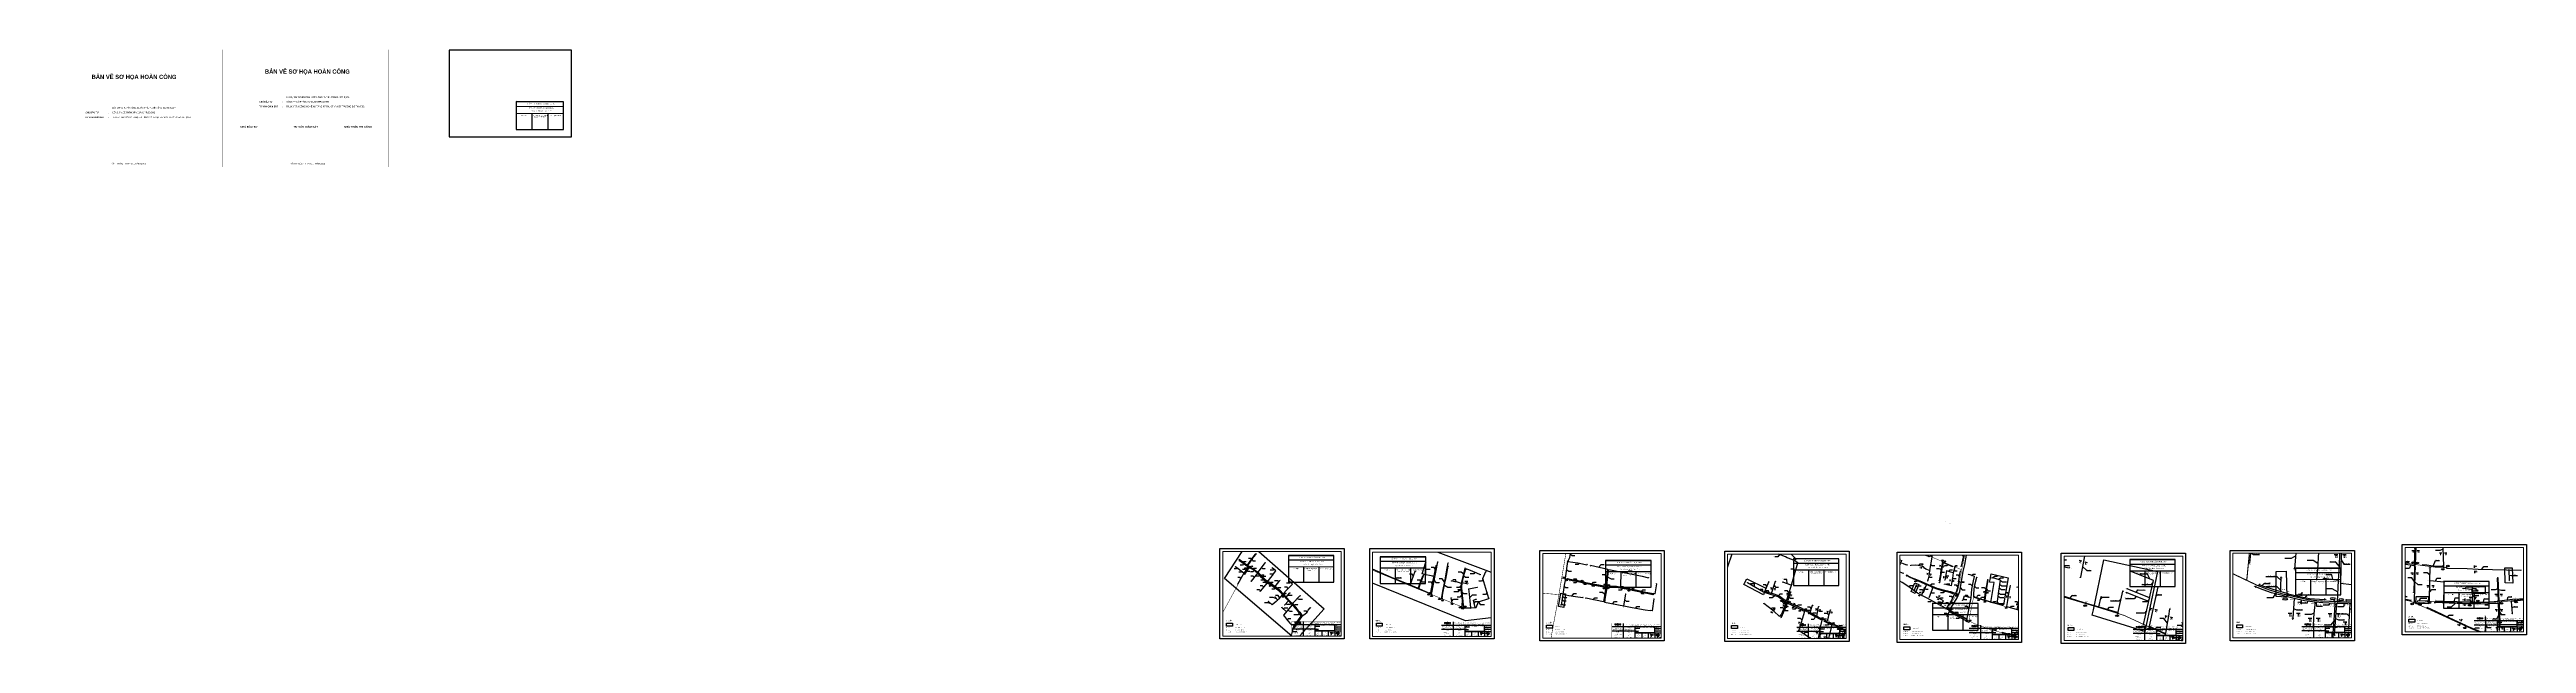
# Paper-space layout 'Layout1' of a CAD drawing. Extents: x -2382 to 6114, y -1166 to 872.
# The model-space entities are those that its viewports show. They can reach past a viewport. Long polylines and large blocks are cut down to what shows.
import ezdxf
from ezdxf.enums import TextEntityAlignment as Align

# ---------------------------------------------------------------- set-up
doc = ezdxf.new("R2010")
doc.units = 0
doc.header["$MEASUREMENT"] = 0
doc.set_wipeout_variables(frame=1)
doc.linetypes.add('DASHED', pattern=[0.75, 0.5, -0.25])
for name, color, linetype in [('0-THAY', 2, 'Continuous'), ('110', 5, 'DASHED'), ('160', 5, 'DASHED'), ('225', 5, 'DASHED'), ('50', 2, 'Continuous'), ('63', 1, 'Continuous'), ('90', 5, 'DASHED'), ('CHU KHUNG TEN', 7, 'Continuous'), ('DUONGBAO', 7, 'Continuous'), ('NETTHAY', 7, 'Continuous'), ('ONG nuoc tho', 2, 'Continuous'), ('ten dai khoi thuy', 210, 'Continuous'), ('Text', 2, 'Continuous'), ('Text D-L', 7, 'Continuous'), ('Text phu kien', 2, 'Continuous'), ('Thi công đợt này', 10, 'ZIGZAG')]:
    doc.layers.add(name, color=color, linetype=linetype)
for name, color, linetype, lineweight in [('G-ANNO-TTLB', 6, 'Continuous', 9), ('G-IMPT', 8, 'Continuous', 9), ('MC', 7, 'Continuous', 13)]:
    doc.layers.add(name, color=color, linetype=linetype, lineweight=lineweight)
doc.styles.add('A-ARIAL', font='')
doc.styles.add('Arial_7', font='arial.ttf', dxfattribs={"width": 1.3, "height": 1.43})
doc.styles.add('AVANTB400', font='VHAVANB.TTF', dxfattribs={"height": 400})
doc.styles.add('HH', font='VHHELS.TTF')
doc.styles.get("Standard").update_dxf_attribs({"font": 'vntimeh.shx', "bigfont": 'vn.shx'})
doc.styles.add('STYLE5', font='VHARIAL.TTF')
doc.styles.add('Text', font='vntimeh.shx', dxfattribs={"width": 0.75, "bigfont": 'vn.shx'})
doc.styles.add('TextNode', font='vntimeh1.shx', dxfattribs={"width": 0.7, "bigfont": 'vn.shx'})
doc.styles.add('vnavantH', font='VHAVAN.TTF')
doc.styles.add('VNTIMEHSHX', font='vntimeh.shx', dxfattribs={"width": 0.8})
doc.styles.get('A-ARIAL').set_extended_font_data('Arial', bold=True)
doc.linetypes.add('ZIGZAG', pattern='A,0.0001,-0.2,[131,ltypeshp.shx,S=0.2,R=0,X=-0.2,Y=0],-0.4,[131,ltypeshp.shx,S=0.2,R=180,X=0.2,Y=0],-0.2', length=0.8001)

# ---------------------------------------------------------------- blocks, each defined once
blk = doc.blocks.new('DAUHC')
blk.add_lwpolyline([(2424570, 1065996), (2439530, 1065996), (2439530, 1074796), (2424570, 1074796)], close=True)
for points in [[(2424570, 1074796), (2439530, 1074796)], [(2424570, 1073329), (2439530, 1073329)], [(2424570, 1071129), (2439530, 1071129)], [(2424570, 1071129), (2424570, 1065996)], [(2429556, 1071129), (2429556, 1065996)], [(2434543, 1071129), (2434543, 1065996)], [(2439530, 1065996), (2439530, 1071129)]]:
    blk.add_lwpolyline(points)
for s, insert, char_height, width, attachment_point in [('{\\fTimes New Roman|b0|i0|c0|p18;Người lập}', (2426032, 1070610), 293.33, 6832.66, 1), ('{\\fTimes New Roman|b0|i0|c0|p18;CÔNG TY TNHH XÂY DỰNG NTN}', (2428058, 1074315), 366.67, 13429.23, 1), ('{\\fTimes New Roman|b0|i0|c0|p18;BẢN VẼ SƠ HỌA  HOÀN CÔNG}', (2428552, 1073010), 366.67, 8540.82, 1), ('{\\fTimes New Roman|b0|i0|c0|p18;Ngày 20 tháng 11 năm 2023}', (2429370, 1072096), 366.67, 8540.82, 1), ('{\\fTimes New Roman|b0|i0|c0|p18;Chỉ huy trưởng công trình\\Phoặc giám đốc dự án}', (2432158, 1070610), 293.33, 4614.58, 2), ('{\\fTimes New Roman|b0|i0|c0|p18;Tư vấn giám sát trưởng}', (2435088, 1070601), 293.33, 6832.66, 1)]:
    blk.add_mtext(s, dxfattribs=dict(insert=insert, char_height=char_height, width=width, attachment_point=attachment_point))
blk = doc.blocks.new('phs')
at = {"color": 100}
for points in [[(27, 19, 0.2, 0.05, 0), (40, 32, 0, 0, 0)], [(46, 37, 0.0528, 0.2, 0), (44, 34, 0.2, 0.2, 0.085739), (43, 33, 0.2, 0.2, 0), (39, 26, 0.2, 0.2, 0.083155), (39, 26, 0.2, 0.2, 0), (38, 24, 0.2, 0.2, 0), (39, 21, 0.2, 0.2, -0.409714), (38, 20, 0.2, 0.2, 0), (37, 20, 0.2, 0.2, -0.560364), (37, 21, 0.2, 0.2, 0), (37, 21, 0.2, 0.2, -0.11039), (37, 22, 0.2, 0.2, 0), (40, 24, 0.2, 0.2, 0)], [(40, 32, 0.05, 0.2, 0), (38, 29, 0.2, 0.2, 0)], [(40, 24, 0.2, 0.05, 0), (42, 26, 0.2, 0.2, 0)], [(42, 26, 0.05, 0.2, 0), (40, 22, 0.2, 0.2, 0.688574), (41, 22, 0.2, 0.2, 0), (41, 22, 0.2, 0.2, 0), (42, 23, 0.2, 0.2, 0)], [(45, 28, 0.05, 0.2, 0), (42, 24, 0.2, 0.2, 0.206634), (42, 24, 0.2, 0.2, 0), (42, 24, 0.2, 0.121, 0.672746), (43, 23, 0.2, 0.121, 0.213777)], [(42, 23, 0.2, 0.05, 0), (45, 28, 0, 0, 0)], [(43, 23, 0.12, 0.05, 0), (47, 29, 0, 0, 0)], [(48, 29, 0.05, 0.2, 0), (48, 31, 0.2, 0.2, 0.505026), (47, 32, 0.2, 0.2, 0), (46, 31, 0.2, 0.2, 0.160271), (46, 31, 0.2, 0.2, 0), (45, 30, 0.2, 0.2, 0.426284), (45, 28, 0.2, 0.2, 0), (46, 28, 0.2, 0.2, 0.29986), (47, 28, 0.2, 0.03, 0), (52, 31, 0, 0, 0)], [(45, 34, 0.2, 0.05, 0), (46, 37, 0.2, 0.2, 0)], [(47, 29, 0.05, 0.2, 0), (45, 26, 0, 0, 0)], [(46, 25, 0.2, 0.05, 0), (48, 29, 0, 0, 0)]]:
    blk.add_lwpolyline(points, format="xyseb", dxfattribs=at)
at = {"color": 100, "const_width": 0.2}
for points in [[(38, 29), (31, 19, 0.220706), (31, 18), (31, 18, 0.401128), (32, 18), (38, 26), (44, 34)], [(44, 34), (35, 22), (35, 22, 0.765456), (36, 21), (39, 24, 0.036101), (39, 24), (44, 32, 0.025236), (44, 32), (45, 34)], [(45, 26), (44, 26, 0.153955), (44, 25), (44, 24, 0.62463), (45, 24), (46, 25)]]:
    blk.add_lwpolyline(points, format="xyb", dxfattribs=at)
blk = doc.blocks.new('Khung A2 CN - NMN Song Hong chuan - chu ky_dwg_logo PROCONS-959554-Autocad')
at = {"layer": 'G-IMPT'}
for p, q in [((9.2, 2.1), (8.4, 2.1)), ((9.8, 3.6), (10.6, 3.6))]:
    blk.add_line(p, q, dxfattribs=at)
at = {"layer": 'G-IMPT', "flags": 128}
for points in [[(-9, 4.7), (-10.2, 4.7), (-10.2, 1), (-9.4, 1), (-9.4, 2.4), (-9, 2.4)], [(-9, 3.9), (-9.4, 3.9), (-9.4, 3.2), (-9, 3.2)], [(-6, 2.5), (-5.3, 1), (-6, 1), (-6.8, 2.4), (-6.8, 2.4), (-6.8, 1), (-7.5, 1), (-7.5, 4.7), (-6.4, 4.7)], [(-6.4, 3.9), (-6.8, 3.9), (-6.8, 3.2), (-6.4, 3.2)], [(-1.3, 4.5), (-1.3, 2.4), (-1.3, 1.4)], [(-0.4, 1.5), (-0.4, 2.2), (-0.4, 4.4)], [(0.4, 4.4), (0.4, 3.5), (1.3, 3.5), (1.3, 4.5)], [(1.3, 1.4), (1.3, 2.4), (0.4, 2.4), (0.4, 2.4), (0.4, 1.5)]]:
    blk.add_lwpolyline(points, dxfattribs=at)
blk.add_lwpolyline([(6, 3.3), (7.2, 1), (7.9, 1), (7.9, 4.7), (7.2, 4.7), (7.2, 2.3), (5.9, 4.7), (5.2, 4.7), (5.2, 1), (6, 1)], close=True, dxfattribs=at)
at = {"layer": 'G-IMPT'}
for centre, radius, start, end in [((-9, 3.5), 1.12, 271.33579, 88.66421), ((-9, 3.5), 0.392, 272.25284, 87.74716), ((-6.4, 3.5), 1.12, 289.55016, 88.66421), ((-6.4, 3.5), 0.392, 272.25284, 87.74716), ((0.5, 4.4), 1.78, 137.05563, 176.38822), ((0.5, 1.5), 1.78, 183.61178, 222.94437), ((0, 4.8), 1.15, 90, 134.6846), ((0, 1.2), 1.15, 225.3154, 270), ((0.3, 4.4), 0.732, 133.39351, 180.0239), ((0.3, 1.5), 0.732, 179.9761, 226.60649), ((0, 4.8), 0.291, 90, 131.79434), ((0, 1.2), 0.291, 228.20566, 270), ((0, 4.8), 1.15, 45.3154, 90), ((0, 4.8), 0.291, 48.20566, 90), ((0, 1.2), 0.291, 270, 311.79434), ((0, 1.2), 1.15, 270, 314.6846), ((-0.3, 4.4), 0.732, 359.9761, 46.60649), ((-0.3, 1.5), 0.732, 313.39351, 0.0239), ((-0.5, 4.4), 1.78, 3.61178, 42.94437), ((-0.5, 1.5), 1.78, 317.05563, 356.38822), ((9.5, 3.6), 1.07, 359.10719, 180.77235), ((9.5, 3.6), 1.03, 180.77235, 255.75151), ((9.5, 2.1), 1.09, 180.28072, 350.27161), ((9.5, 3.6), 0.355, 354.0596, 230.30708), ((10, 4.2), 1.17, 230.06691, 258.83281), ((8.9, 1.2), 1.46, 50.78643, 75.75151), ((9.5, 2), 0.384, 172.61642, 50.78643), ((9.5, 2), 1.07, 351.26657, 77.84403)]:
    blk.add_arc(centre, radius, start, end, dxfattribs=at)
for centre in [(-3.4, 2.8), (3.4, 2.8)]:
    blk.add_ellipse(centre, major_axis=(0, 1.84), ratio=0.821242, dxfattribs=at)
for points, knots in [([(-3.4, 3.9), (-3.5, 3.9), (-3.6, 3.9), (-3.8, 3.8), (-3.9, 3.7), (-4.1, 3.5), (-4.2, 3.3), (-4.2, 3), (-4.2, 2.8), (-4.2, 2.4), (-4.1, 2.2), (-4, 2), (-3.9, 1.9), (-3.7, 1.7), (-3.6, 1.7), (-3.5, 1.7)], [0, 0, 0, 0, 0.439344, 0.439344, 0.878688, 0.878688, 1.318032, 1.318032, 1.757376, 1.757376, 2.19672, 2.19672, 2.636064, 2.636064, 3.075408, 3.075408, 3.075408, 3.075408]), ([(-3.5, 1.7), (-3.4, 1.7), (-3.3, 1.7), (-3.1, 1.8), (-3, 1.9), (-2.8, 2.1), (-2.7, 2.3), (-2.7, 2.6), (-2.6, 2.8), (-2.7, 3.2), (-2.7, 3.3), (-2.9, 3.6), (-3, 3.7), (-3.2, 3.9), (-3.3, 3.9), (-3.4, 3.9), (-3.4, 3.9), (-3.4, 3.9)], [3.075408, 3.075408, 3.075408, 3.075408, 3.514752, 3.514752, 3.954097, 3.954097, 4.393441, 4.393441, 4.832785, 4.832785, 5.272129, 5.272129, 5.711473, 5.711473, 6.150817, 6.150817, 6.283185, 6.283185, 6.283185, 6.283185]), ([(3.4, 3.9), (3.3, 3.9), (3.2, 3.9), (3, 3.8), (2.9, 3.7), (2.7, 3.5), (2.6, 3.3), (2.6, 3), (2.6, 2.8), (2.6, 2.4), (2.7, 2.2), (2.8, 2), (2.9, 1.9), (3.1, 1.7), (3.2, 1.7), (3.3, 1.7)], [0, 0, 0, 0, 0.439344, 0.439344, 0.878688, 0.878688, 1.318032, 1.318032, 1.757376, 1.757376, 2.19672, 2.19672, 2.636064, 2.636064, 3.075408, 3.075408, 3.075408, 3.075408]), ([(3.3, 1.7), (3.4, 1.7), (3.5, 1.7), (3.7, 1.8), (3.8, 1.9), (4, 2.1), (4, 2.3), (4.1, 2.6), (4.2, 2.8), (4.1, 3.2), (4.1, 3.3), (3.9, 3.6), (3.8, 3.7), (3.6, 3.9), (3.5, 3.9), (3.4, 3.9), (3.4, 3.9), (3.4, 3.9)], [3.075408, 3.075408, 3.075408, 3.075408, 3.514752, 3.514752, 3.954097, 3.954097, 4.393441, 4.393441, 4.832785, 4.832785, 5.272129, 5.272129, 5.711473, 5.711473, 6.150817, 6.150817, 6.283185, 6.283185, 6.283185, 6.283185])]:
    blk.add_open_spline(points, degree=3, knots=knots, dxfattribs=at)
blk = doc.blocks.new('bit')
at = {"color": 3, "linetype": 'Continuous'}
for points in [[(-0.3, -0.9), (-0.3, 0.9)], [(-0.3, 0.9), (0.4, 0.9)], [(-0.3, -0.9), (0.4, -0.9)]]:
    blk.add_lwpolyline(points, dxfattribs=at)
blk = doc.blocks.new('pt')
at = {"color": 3, "linetype": 'Continuous'}
blk.add_line((1, -0.7), (1, 0.7), dxfattribs=at)
blk = doc.blocks.new('con')
at = {"color": 3, "linetype": 'Continuous'}
for points in [[(0, 0.7), (0, -0.7)], [(0, 0.7), (1.4, 0.3)], [(1.4, 0.3), (1.4, -0.3)], [(0, -0.7), (1.4, -0.3)]]:
    blk.add_lwpolyline(points, dxfattribs=at)
at = {"linetype": 'Continuous'}
blk.add_wipeout([(0, 0.7), (0, -0.7), (1.4, -0.3), (1.4, 0.3)], dxfattribs=at)
blk = doc.blocks.new('Daudai')
at = {"layer": 'ten dai khoi thuy', "color": 3}
blk.add_circle((0, 0), 0.75, dxfattribs=at)
blk = doc.blocks.new('Mc1-1')
at = {"layer": 'MC'}
for points in [[(-7, -0.9), (-8.4, 0.2), (-8.4, -0.9)], [(8.2, -0.9), (6.8, 0.2), (6.8, -0.9)]]:
    blk.add_hatch(color=256, dxfattribs=at).paths.add_polyline_path(points)
at = {"layer": '63'}
for points in [[(-11.9, 0.2), (-5, 0.2)], [(3.4, 0.2), (10.2, 0.2)]]:
    blk.add_lwpolyline(points, dxfattribs=at)
at = {"layer": 'MC'}
for p, q in [((-8.4, 0.2), (-9.8, -0.9)), ((-8.4, 0.2), (-8.4, -6.2)), ((-8.4, 0.2), (-7, -0.9)), ((6.8, 0.2), (5.4, -0.9)), ((6.8, 0.2), (6.8, -6.2)), ((6.8, 0.2), (8.2, -0.9)), ((-9.8, -0.9), (-7.2, -0.9)), ((5.4, -0.9), (8, -0.9))]:
    blk.add_line(p, q, dxfattribs=at)
at = {"style": 'HH'}
for p in [(-8, -6.4), (7.3, -6.4)]:
    blk.add_text('1', height=5, rotation=0.112, dxfattribs=at).set_placement(p)
blk = doc.blocks.new('Mc2-2')
at = {"layer": 'MC'}
for points in [[(-7, -0.9), (-8.4, 0.2), (-8.4, -0.9)], [(8.2, -0.9), (6.8, 0.2), (6.8, -0.9)]]:
    blk.add_hatch(color=256, dxfattribs=at).paths.add_polyline_path(points)
at = {"layer": '63'}
for points in [[(-11.9, 0.2), (-5, 0.2)], [(3.4, 0.2), (10.2, 0.2)]]:
    blk.add_lwpolyline(points, dxfattribs=at)
at = {"layer": 'MC'}
for p, q in [((-8.4, 0.2), (-9.8, -0.9)), ((-8.4, 0.2), (-8.4, -6.2)), ((-8.4, 0.2), (-7, -0.9)), ((6.8, 0.2), (5.4, -0.9)), ((6.8, 0.2), (6.8, -6.2)), ((6.8, 0.2), (8.2, -0.9)), ((-9.8, -0.9), (-7.2, -0.9)), ((5.4, -0.9), (8, -0.9))]:
    blk.add_line(p, q, dxfattribs=at)
at = {"style": 'HH'}
for p in [(-8, -6.4), (7.3, -6.4)]:
    blk.add_text('2', height=5, rotation=0.112, dxfattribs=at).set_placement(p)
blk = doc.blocks.new('Mc3-3')
at = {"layer": 'MC'}
for points in [[(-6.7, -0.9), (-8.1, 0.2), (-8.1, -0.9)], [(8.6, -0.9), (7.2, 0.2), (7.2, -0.9)]]:
    blk.add_hatch(color=256, dxfattribs=at).paths.add_polyline_path(points)
at = {"layer": '63'}
for points in [[(-11.5, 0.2), (-4.7, 0.2)], [(3.7, 0.2), (10.6, 0.2)]]:
    blk.add_lwpolyline(points, dxfattribs=at)
at = {"layer": 'MC'}
for p, q in [((-8.1, 0.2), (-9.5, -0.9)), ((-8.1, 0.2), (-8.1, -6.2)), ((-8.1, 0.2), (-6.7, -0.9)), ((7.2, 0.2), (5.8, -0.9)), ((7.2, 0.2), (7.2, -6.2)), ((7.2, 0.2), (8.6, -0.9)), ((-9.5, -0.9), (-6.9, -0.9)), ((5.8, -0.9), (8.4, -0.9))]:
    blk.add_line(p, q, dxfattribs=at)
at = {"style": 'HH'}
for p in [(-7.6, -6.4), (7.6, -6.4)]:
    blk.add_text('3', height=5, rotation=0.112, dxfattribs=at).set_placement(p)
blk = doc.blocks.new('Mc4-4')
at = {"layer": 'MC'}
for points in [[(-6.7, -0.8), (-8.1, 0.3), (-8.1, -0.8)], [(8.5, -0.8), (7.1, 0.3), (7.1, -0.8)]]:
    blk.add_hatch(color=256, dxfattribs=at).paths.add_polyline_path(points)
at = {"layer": '63'}
for points in [[(-11.6, 0.3), (-4.7, 0.3)], [(3.7, 0.3), (10.6, 0.3)]]:
    blk.add_lwpolyline(points, dxfattribs=at)
at = {"layer": 'MC'}
for p, q in [((-8.1, 0.3), (-9.5, -0.8)), ((-8.1, 0.3), (-8.1, -6.1)), ((-8.1, 0.3), (-6.7, -0.8)), ((7.1, 0.3), (5.7, -0.8)), ((7.1, 0.3), (7.1, -6.1)), ((7.1, 0.3), (8.5, -0.8)), ((-9.5, -0.8), (-6.9, -0.8)), ((5.7, -0.8), (8.3, -0.8))]:
    blk.add_line(p, q, dxfattribs=at)
at = {"style": 'HH'}
for p in [(-7.7, -6.3), (7.6, -6.3)]:
    blk.add_text('4', height=5, rotation=0.112, dxfattribs=at).set_placement(p)
blk = doc.blocks.new('Mc5-5')
at = {"layer": 'MC'}
for points in [[(-6.8, -0.8), (-8.2, 0.3), (-8.2, -0.8)], [(8.5, -0.8), (7.1, 0.3), (7.1, -0.8)]]:
    blk.add_hatch(color=256, dxfattribs=at).paths.add_polyline_path(points)
at = {"layer": '63'}
for points in [[(-11.6, 0.3), (-4.7, 0.3)], [(3.6, 0.3), (10.5, 0.3)]]:
    blk.add_lwpolyline(points, dxfattribs=at)
at = {"layer": 'MC'}
for p, q in [((-8.2, 0.3), (-9.6, -0.8)), ((-8.2, 0.3), (-8.2, -6.2)), ((-8.2, 0.3), (-6.8, -0.8)), ((7.1, 0.3), (5.7, -0.8)), ((7.1, 0.3), (7.1, -6.2)), ((7.1, 0.3), (8.5, -0.8)), ((-9.6, -0.8), (-7, -0.8)), ((5.7, -0.8), (8.3, -0.8))]:
    blk.add_line(p, q, dxfattribs=at)
at = {"style": 'HH'}
for p in [(-7.7, -6.4), (7.5, -6.4)]:
    blk.add_text('5', height=5, rotation=0.112, dxfattribs=at).set_placement(p)

msp = doc.modelspace()

# ---------------------------------------------------------------- linework, layer by layer
at = {"layer": '110', "color": 4, "ltscale": 10, "const_width": 2}
for points in [[(550494.7, 2342283.9), (550311.8, 2342299.7), (550159.7, 2342307.4), (550138.4, 2342310.4), (550088.5, 2342320.2), (550037.7, 2342332.7), (550003.6, 2342348.3), (549899.6, 2342396.1), (549864.1, 2342422.3), (549856.2, 2342432.4), (549849.5, 2342438), (549770.8, 2342465.2), (549700.4, 2342492.8)], [(551309.3, 2341273.2), (551317.5, 2341358.1), (551406.6, 2341351.8), (551513, 2341346.5), (551658.5, 2341342.2), (551713.1, 2341338.4), (551716.6, 2341333.4), (551836.1, 2341317), (551894.2, 2341309.2), (551927.4, 2341308.4)]]:
    msp.add_lwpolyline(points, dxfattribs=at)
at = {"layer": '160', "color": 9, "ltscale": 10, "true_color": 0xafd9aa, "const_width": 2}
msp.add_lwpolyline([(550417, 2341797.6), (550302.3, 2341846.8), (550204.1, 2341887.2), (550094.8, 2341934.6), (549990.7, 2341985.8), (549907.4, 2342027.1), (549855.8, 2342052.8), (549740.4, 2342108.2)], dxfattribs=at)
at = {"layer": '225', "color": 6, "ltscale": 10, "const_width": 2}
msp.add_lwpolyline([(550617.7, 2342998.8), (550603.7, 2342911), (550595.3, 2342909.9), (550552, 2342634), (550526.6, 2342474.7), (550493.1, 2342274.7), (550470.1, 2342150.7), (550444.8, 2342005.7), (550449, 2341980.1), (550428.8, 2341853.9), (550417, 2341797.6)], dxfattribs=at)
at = {"layer": '225', "ltscale": 10, "const_width": 2}
for points in [[(550417, 2341797.6), (550403.5, 2341719.7), (550394.8, 2341691.8), (550384, 2341670.5), (550351.3, 2341618.2), (550378.5, 2341602.5), (550466.6, 2341557.9), (550500.7, 2341544), (550539.2, 2341530.6), (550643.9, 2341498.7), (550845.6, 2341439.1), (550921.7, 2341415.5), (551048, 2341357.2), (551075.8, 2341346.3), (551100.5, 2341341)], [(551280.2, 2341287), (551329.1, 2341263.8), (551351.1, 2341255.4), (551374.9, 2341248.2), (551422.5, 2341237.5), (551442.1, 2341235.2), (551491.1, 2341233.4), (551541.5, 2341233.3)], [(551801.8, 2341213.4), (551820.1, 2341209.4), (551858.2, 2341193.2), (552000.4, 2341127.9), (552059.1, 2341103.7)]]:
    msp.add_lwpolyline(points, dxfattribs=at)
at = {"layer": '50', "color": 1}
for p, q in [((550568.2, 2341758.2), (550553.5, 2341761)), ((550593.3, 2341751.3), (550568.2, 2341758.2))]:
    msp.add_line(p, q, dxfattribs=at)
at = {"layer": '50', "color": 6}
msp.add_line((551000.6, 2341510), (550940.2, 2341534.2), dxfattribs=at)
at = {"layer": '50', "color": 2}
for p, q in [((550987.7, 2341453.4), (550927.2, 2341477.4)), ((550990, 2341463.4), (550929.7, 2341487.6)), ((550853.1, 2341438.7), (550859.3, 2341466.1))]:
    msp.add_line(p, q, dxfattribs=at)
at = {"layer": '50'}
for points in [[(551725.1, 2343622.2), (551737.8, 2343640.2), (551751.6, 2343658.6), (551761.8, 2343672.2)], [(551727, 2343621.2), (551737.3, 2343635.8), (551753.6, 2343658.2), (551764.8, 2343672)], [(551725.1, 2343622.2), (551718.9, 2343624.9), (551704.7, 2343635.1), (551687.7, 2343647.3)], [(551726.6, 2343614.1), (551688.9, 2343640.9)], [(551772.8, 2343589.5), (551784.5, 2343603.9), (551805.8, 2343632.2)], [(551709.5, 2343586.4), (551671.4, 2343614.3)], [(551709.5, 2343586.4), (551681.4, 2343537.3)], [(551726.6, 2343614.1), (551721.7, 2343604.6), (551717.9, 2343598.4), (551709.5, 2343586.4)], [(551727, 2343621.2), (551725.1, 2343622.2)], [(551730.2, 2343612), (551726.6, 2343614.1)], [(551733.7, 2343617.4), (551727, 2343621.2)], [(551732.2, 2343615.1), (551733.7, 2343617.4)], [(551736, 2343614.6), (551756.6, 2343602.3), (551760.6, 2343599.6), (551775.5, 2343587.3)], [(551771.1, 2343585.2), (551742.2, 2343550.2)], [(551817.2, 2343547.4), (551809.8, 2343553.1), (551800.9, 2343561.7), (551775.5, 2343587.3)], [(551829.9, 2343565.4), (551839.7, 2343577.4), (551843.8, 2343582.4), (551854, 2343596.6)], [(551814.2, 2343542.8), (551783.2, 2343504.2)], [(551817.2, 2343547.4), (551829.9, 2343565.4)], [(551838.4, 2343534.1), (551819.8, 2343546.2), (551817.2, 2343547.4)], [(551836.6, 2343531.9), (551838.4, 2343534.1)], [(551838.4, 2343534.1), (551859.4, 2343520), (551871.8, 2343508.2), (551887.8, 2343492.7)], [(551851, 2343525.6), (551872.7, 2343553.1)], [(551887.8, 2343492.7), (551902.4, 2343509.2), (551915.5, 2343522.3), (551929.2, 2343536.4)], [(551887.9, 2343488.7), (551886.4, 2343486.5)], [(551886.4, 2343486.5), (551928.5, 2343442.4)], [(551888.9, 2343487.7), (551890.6, 2343489.7)], [(551890.6, 2343489.7), (551901.8, 2343475.9), (551918.8, 2343458.3), (551929.2, 2343448.1), (551949.6, 2343424.5), (551961.8, 2343408.8), (551973.4, 2343392.1)], [(551928.5, 2343442.4), (551888.6, 2343395.1)], [(551928.5, 2343442.4), (551945.6, 2343422.8), (551959.4, 2343404.9), (551967.2, 2343391.6)], [(551888.6, 2343395.1), (551901.4, 2343377), (551917.5, 2343359.6), (551926.9, 2343351)], [(551973.4, 2343392.1), (551985.1, 2343400.2), (551995.2, 2343409.4), (551999.7, 2343418.7), (552009.5, 2343428.9)], [(551967.2, 2343391.6), (551954.9, 2343374), (551947.5, 2343364.7), (551934.3, 2343346.3)], [(551973.4, 2343392.1), (551959.8, 2343372.6), (551936.9, 2343340.1)], [(552129.1, 2343008.4), (552142.9, 2343053.8)], [(552165.4, 2342925.7), (552190.4, 2343055.3)], [(552175.9, 2342999.4), (552183.8, 2343039.9)], [(552205.2, 2342909.5), (552206.1, 2342913.5), (552210.4, 2342939.1), (552219.2, 2342983.5), (552227.2, 2343030), (552232.2, 2343052)], [(552208.1, 2342910.9), (552211.2, 2342931), (552218.7, 2342970.4), (552221.9, 2342986.7), (552231.2, 2343038.5)], [(552284.1, 2342969.9), (552299.5, 2343030.4)], [(552081.3, 2342962.8), (552100.8, 2343018.4)], [(552113.1, 2342949.8), (552131.1, 2342999.7)], [(552115.1, 2342949), (552120.8, 2342965.4), (552127.7, 2342983.2), (552134, 2343001.3)], [(552175.6, 2342997.5), (552157.3, 2343001.4), (552142.4, 2343004.5), (552129.1, 2343008.4)], [(552304.3, 2343027.5), (552313, 2343025), (552343.9, 2343011.5), (552358.7, 2343005.2)], [(552370, 2342989.4), (552381.4, 2343016.5)], [(552394, 2342909.9), (552370, 2342989.4)], [(552284.1, 2342969.9), (552268.3, 2342974.6), (552260.1, 2342976.6), (552245.3, 2342979.7)], [(552286.3, 2342876.6), (552287.8, 2342884.5), (552288.3, 2342900.9), (552287, 2342914.9), (552283.7, 2342943.3), (552283, 2342956.3), (552284.1, 2342969.9)], [(552313.9, 2342948.7), (552347.4, 2342954.5)], [(552321.9, 2342873.1), (552319.4, 2342900.7), (552316.7, 2342927.3), (552313.9, 2342948.7)], [(552207.8, 2342908.5), (552208.1, 2342910.9)], [(552321.9, 2342873.1), (552343.4, 2342874.4), (552352.7, 2342896), (552394, 2342909.9)], [(552295, 2342873.1), (552321.9, 2342873.1)], [(550531.5, 2342417.6), (550537.8, 2342431.1), (550544.8, 2342470.1)], [(550530.6, 2342415.8), (550569.7, 2342409.8), (550588.6, 2342406.5), (550606.1, 2342402.7)], [(550689.1, 2342383.9), (550620.6, 2342399.1)], [(550520.4, 2342346.2), (550515.9, 2342321.3), (550512.8, 2342303.3), (550510.4, 2342285.1)], [(550595, 2342333.8), (550571.6, 2342338.2), (550552.8, 2342341.8), (550527.9, 2342347.1)], [(550588, 2342330.9), (550570, 2342334.7), (550554.2, 2342337.9), (550538.6, 2342340.8)], [(550681.7, 2342315.8), (550682.8, 2342329), (550687.5, 2342364.9), (550689.1, 2342383.9)], [(550588.3, 2342332.8), (550588, 2342330.9)], [(550588, 2342330.9), (550611.9, 2342326.6), (550650.4, 2342319.1), (550673.2, 2342314.9)], [(550594.6, 2342331.5), (550595, 2342333.8)], [(550595, 2342333.8), (550623, 2342327.6), (550652.8, 2342322.3), (550672.9, 2342319)], [(550680.1, 2342315.8), (550680.8, 2342313.6), (550672, 2342255.1)], [(550777.3, 2342306.3), (550744.6, 2342311.8), (550723.7, 2342315.8), (550696, 2342317.4)], [(550785.7, 2342301.4), (550761.6, 2342305.2), (550722, 2342312.4), (550696.9, 2342313.7)], [(550777, 2342304.7), (550777.3, 2342306.3)], [(550777.3, 2342306.3), (550805.1, 2342301.4), (550839.3, 2342294.2), (550869.9, 2342288.1)], [(550786, 2342303.1), (550785.7, 2342301.4)], [(550785.7, 2342301.4), (550819.1, 2342294.8), (550830.5, 2342292.6), (550869.4, 2342284.6)], [(550510.4, 2342285.1), (550533.7, 2342280.7), (550560.9, 2342276.9), (550590, 2342272.1)], [(550672, 2342255.1), (550601.9, 2342269.9)], [(550752, 2342239.2), (550760.1, 2342286.2)], [(549689.4, 2342138.9), (549704.7, 2342187.5)], [(549745.3, 2342105.9), (549744.5, 2342104.4), (549736.8, 2342109.3), (549715.5, 2342124.9), (549680.7, 2342136.6), (549657.9, 2342143.9)], [(549689.4, 2342138.9), (549663.1, 2342147.1)], [(549744.3, 2342110), (549718.5, 2342128.9), (549691.4, 2342138.3), (549689.4, 2342138.9)], [(549721.6, 2342047.9), (549698.7, 2342068.2), (549675.5, 2342085.9), (549659, 2342099.2)], [(549748.5, 2342104.3), (549740.1, 2342083.3), (549728.6, 2342057.2), (549721.6, 2342047.9)], [(549752.7, 2342102.3), (549727.3, 2342043.1)], [(549820.7, 2342066.7), (549754.8, 2342098.6)], [(549820.7, 2342066.7), (549797.2, 2341992.5)], [(549821.5, 2342069.2), (549820.7, 2342066.7)], [(549843.4, 2342062.8), (549852.2, 2342092)], [(549869.1, 2342049.3), (549876.4, 2342086.4)], [(549911.5, 2342030.4), (549915.5, 2342044.4), (549918.7, 2342057), (549923.2, 2342073.4)], [(549888.9, 2342032.6), (549836, 2342060.2)], [(549888.9, 2342032.6), (549881.8, 2342000), (549873.6, 2341956.9), (549865.7, 2341944.5)], [(549889.7, 2342036), (549888.9, 2342032.6)], [(549928.6, 2342013), (549900, 2342027.3)], [(550007.9, 2341981.8), (549973.2, 2341997.9), (549935.1, 2342017.4), (549917.3, 2342025.3)], [(549797.2, 2341992.5), (549844.1, 2341961.8)], [(549928.6, 2342013), (549924.5, 2341997.9), (549915.2, 2341958), (549907.6, 2341951.7), (549900.2, 2341933.5), (549895.9, 2341913.2)], [(549929.5, 2342016.2), (549928.6, 2342013)], [(549962.1, 2342000), (549934.1, 2341880.4)], [(549981.7, 2341990.3), (549952.4, 2341864.4)], [(550098.7, 2341930.3), (550196.2, 2341887.1), (550257.4, 2341862.8), (550269.6, 2341857.4)], [(550082.6, 2341846.7), (550088.1, 2341845.5), (550103.2, 2341845.5), (550106.6, 2341844.7), (550122.2, 2341838.7), (550151.7, 2341826.8), (550162.2, 2341822), (550169.6, 2341819.6)], [(550281.8, 2341855.2), (550272, 2341794.9)], [(550076.2, 2341811.8), (550114.3, 2341798.3), (550133.1, 2341790.6), (550151.8, 2341782.6)], [(550272, 2341794.9), (550254.1, 2341800.5), (550248.2, 2341805), (550244.8, 2341811.5), (550229, 2341816), (550209.6, 2341818.9), (550186.6, 2341817.1)], [(550272, 2341794.9), (550268, 2341768.7), (550265.2, 2341757.2), (550261.6, 2341746.4)], [(550330.7, 2341834.6), (550321.8, 2341785.9), (550320.5, 2341777.8), (550315.7, 2341748.2)], [(550332.9, 2341831.2), (550327.4, 2341803.7), (550322.3, 2341774.6), (550316.1, 2341739.4)], [(550333.3, 2341833.4), (550332.9, 2341831.2)], [(550332.9, 2341831.2), (550374.7, 2341812.6)], [(550348.2, 2341793.6), (550340.5, 2341750.6)], [(550378.7, 2341784.2), (550348.2, 2341793.6)], [(550385.6, 2341811), (550378.7, 2341784.2)], [(550403.1, 2341744.4), (550405.9, 2341756.2), (550408.5, 2341779.7), (550411.8, 2341791.7)], [(550378.7, 2341784.2), (550374.8, 2341760.5), (550371.7, 2341745), (550368.8, 2341724.5), (550339.2, 2341732.3)], [(550471.7, 2341675.2), (550471.2, 2341690.9), (550474.4, 2341723), (550485, 2341764)], [(550519.8, 2341661.7), (550525.4, 2341695.8), (550531.9, 2341734.4), (550535, 2341754)], [(550522.8, 2341660.6), (550526, 2341682.5), (550531.3, 2341717.8), (550537.2, 2341752.5)], [(550236.1, 2341682.5), (550248.6, 2341716.1)], [(550257.2, 2341730.9), (550251.9, 2341717.7), (550247.4, 2341705.6), (550244.2, 2341696.9)], [(550287.1, 2341718.4), (550269.7, 2341673.3)], [(550403.1, 2341744.4), (550401.1, 2341733), (550396.2, 2341711.6), (550391.5, 2341696.2)], [(550407.6, 2341743.2), (550403.1, 2341744.4)], [(550620.8, 2341632.2), (550625.5, 2341658.9), (550629, 2341680.9), (550637.1, 2341726.6)], [(550727.9, 2341703.2), (550667.9, 2341719.2)], [(550334.1, 2341656.9), (550302.6, 2341674.9)], [(550321.7, 2341635.8), (550334.1, 2341656.9)], [(550368.2, 2341652.9), (550371.4, 2341658), (550378.5, 2341673.9), (550382.1, 2341682.1)], [(550427.5, 2341678.1), (550421.7, 2341659.6)], [(550459.5, 2341670.6), (550427.5, 2341678.1)], [(550495.3, 2341667.8), (550471.7, 2341675.2)], [(550494.9, 2341665.3), (550495.3, 2341667.8)], [(550495.3, 2341667.8), (550519.8, 2341661.7)], [(550522, 2341657.7), (550522.8, 2341660.6)], [(550522.8, 2341660.6), (550601.6, 2341637)], [(550668.6, 2341618), (550672.1, 2341637.3), (550675.4, 2341659.8), (550677.9, 2341668.2)], [(550368.2, 2341652.9), (550359.7, 2341641.8), (550353.1, 2341633), (550349.1, 2341626)], [(550360.2, 2341608.6), (550350, 2341587.2)], [(550360.2, 2341608.6), (550390.2, 2341593), (550429.4, 2341571.5)], [(550371.7, 2341650.8), (550368.2, 2341652.9)], [(550620.2, 2341630), (550620.8, 2341632.2)], [(550620.8, 2341632.2), (550668.6, 2341618)], [(550451.9, 2341565.4), (550450, 2341561.1)], [(550752.7, 2341593.3), (550753.3, 2341595.3), (550792.1, 2341583.6), (550815, 2341576.1)], [(550815, 2341576.1), (550804.1, 2341518.4)], [(550660, 2341497.2), (550665.2, 2341518.6)], [(550665.2, 2341518.6), (550692.8, 2341511.9)], [(550744.3, 2341549.2), (550773.4, 2341543.6)], [(550660, 2341497.2), (550600.8, 2341513.5)], [(550724, 2341479.4), (550705.1, 2341483.8), (550678.4, 2341492.1), (550660, 2341497.2)], [(550745.6, 2341471.6), (550775.7, 2341462.5), (550813.1, 2341450.7), (550818.8, 2341449)], [(550990.1, 2341387), (551012.8, 2341492.3)], [(550818.3, 2341447.2), (550818.8, 2341449)], [(550818.8, 2341449), (550902.8, 2341423.9)], [(551033.5, 2341366.8), (551038.8, 2341394.8), (551041.8, 2341413.1), (551044.4, 2341433.3)], [(550989.5, 2341384.2), (550990.1, 2341387)], [(550990.1, 2341387), (551009.9, 2341376.9), (551022.2, 2341371.7), (551033.5, 2341366.8)], [(551077.5, 2341348.9), (551090.5, 2341407.5)], [(551832.7, 2341317.5), (551836.6, 2341411.2)], [(551835.4, 2341317.1), (551839.3, 2341410.9)], [(551918.8, 2341311.4), (551914.5, 2341412.3)], [(551077.5, 2341348.9), (551076.9, 2341346.1)], [(551077.5, 2341348.9), (551085.8, 2341346.3), (551097.4, 2341344.5), (551119.4, 2341341.5), (551148.2, 2341337.1), (551158.2, 2341334.5), (551168.1, 2341331.6)], [(551319.2, 2341354.9), (551314.3, 2341305.1)], [(551402.6, 2341349.9), (551397.8, 2341294.4)], [(551445.3, 2341347.4), (551441.2, 2341316.8), (551440.4, 2341301.9), (551438.3, 2341274)], [(551479, 2341273), (551480.8, 2341298.8), (551481.4, 2341324), (551482.1, 2341340.6)], [(551806.1, 2341318.6), (551724.1, 2341329.7)], [(551806.5, 2341321.1), (551806.1, 2341318.6)], [(551806.1, 2341318.6), (551832.9, 2341314.3)], [(551832.9, 2341314.3), (551830.8, 2341235.2)], [(551830.8, 2341204.9), (551832.2, 2341209.5), (551834.6, 2341290.9), (551835.2, 2341310.4)], [(551918.8, 2341311.4), (551893.4, 2341311.7), (551868.6, 2341315), (551856.9, 2341316.4)], [(551877.7, 2341269.7), (551878.8, 2341309)], [(551918.9, 2341308.6), (551918.8, 2341311.4)], [(551926.4, 2341308.4), (551926.4, 2341306.2), (551987.6, 2341305), (552019.9, 2341303.8), (552145.1, 2341300.9)], [(551385.7, 2341248.4), (551359.8, 2341255.9), (551336.9, 2341263.1), (551332.3, 2341265.4)], [(551385.1, 2341246), (551385.7, 2341248.4)], [(551385.7, 2341248.4), (551409.7, 2341242.4), (551425, 2341239.8), (551453.3, 2341237.9)], [(551479, 2341273), (551452.5, 2341276.9)], [(551477.2, 2341233.9), (551479, 2341273)], [(551877.1, 2341208.7), (551876.9, 2341227.7), (551877.6, 2341252.8), (551877.7, 2341269.7)], [(551877.7, 2341269.7), (551919.5, 2341266.6)], [(552004.5, 2341239.5), (551998.9, 2341244.1), (551975.6, 2341246.8)], [(551981.3, 2341246.1), (551984.8, 2341252), (552005, 2341252)], [(552079, 2341209.8), (552076.2, 2341277.1)], [(552081.8, 2341209.7), (552078.9, 2341276.9)], [(551397.1, 2341239.4), (551394.7, 2341203.2)], [(551435.5, 2341232.8), (551433.6, 2341217.4), (551432.7, 2341203.6), (551432.2, 2341187.8)], [(551472.1, 2341228.4), (551470.9, 2341208.2), (551467.3, 2341160.8)], [(551475, 2341230.1), (551471, 2341171.8)], [(551498, 2341230.3), (551475, 2341230.1)], [(551585.1, 2341234.9), (551541.5, 2341237.1), (551510.7, 2341236.9), (551493.2, 2341236.6)], [(551500, 2341230.3), (551497.6, 2341184.1)], [(551712.1, 2341215.9), (551737.3, 2341214.4), (551772.5, 2341212), (551803.8, 2341209.2)], [(551770.5, 2341218.3), (551790.2, 2341217), (551812.2, 2341214.3), (551821.8, 2341212.1)], [(552018, 2341201.2), (551980.3, 2341201.3), (551934.3, 2341203.3), (551892.5, 2341205.1)], [(551996.8, 2341206.2), (551957.8, 2341207.2), (551920.8, 2341208.4), (551895.9, 2341209.5)], [(551996.7, 2341203.5), (551996.8, 2341206.2), (552003, 2341206.3)], [(552003, 2341206.3), (552004.5, 2341239.5)], [(552003, 2341206.3), (552025.7, 2341206.5), (552053.3, 2341207.5), (552079, 2341209.8)], [(552003.7, 2341222.9), (552007.9, 2341226.1), (552021.8, 2341226.1)], [(552018, 2341204.1), (552018, 2341201.2)], [(552018, 2341201.2), (552078, 2341203.9)], [(552078, 2341203.9), (552081.9, 2341124.8)], [(552128.3, 2341214.8), (552081.8, 2341209.7)], [(552217, 2341218.6), (552116.9, 2341208.4)], [(552116.9, 2341208.4), (552120.1, 2341172.8)], [(552128.3, 2341214.8), (552178, 2341220.2), (552215.5, 2341223.8), (552247.9, 2341226.9)], [(552128.7, 2341211.8), (552128.3, 2341214.8)], [(551983.9, 2341138.2), (551936.4, 2341159), (551896.8, 2341177.9), (551869.4, 2341190.7)], [(552039.8, 2341113.4), (552040.9, 2341128.3), (552041.9, 2341143.6), (552041, 2341163.4)], [(551982.9, 2341135.9), (551983.9, 2341138.2)], [(551983.9, 2341138.2), (552002.3, 2341130.1), (552020.3, 2341121.8), (552039.8, 2341113.4)]]:
    msp.add_lwpolyline(points, dxfattribs=at)
at = {"layer": '50', "color": 1}
for points in [[(551929.2, 2343536.4), (551913.6, 2343550.4)], [(551901, 2343476.9), (551917.7, 2343496.8)], [(551862.3, 2343464.2), (551850.6, 2343477.9)], [(551910.6, 2343461.3), (551893.6, 2343441.5)], [(551929.2, 2343448.1), (551963.2, 2343483.4)], [(551901.4, 2343410.3), (551881.1, 2343431)], [(551934.3, 2343346.3), (551934.3, 2343346.3), (551924.2, 2343310.5)], [(552283.6, 2342944), (552271.6, 2342944.1)], [(552287.7, 2342973.6), (552310.2, 2342968.5)], [(552247.6, 2342892.4), (552243.6, 2342912.5)], [(552338.9, 2342874.1), (552332.2, 2342903.3), (552342.5, 2342906.9)], [(550510.4, 2342285.1), (550503, 2342242.4)], [(549657.9, 2342143.9), (549594.2, 2342181.6)], [(550576.9, 2341644.5), (550580, 2341666.6), (550585.2, 2341701.1), (550593.3, 2341751.3)], [(552109.6, 2341301.7), (552110.8, 2341270)], [(551372.3, 2341263.2), (551372.7, 2341278.2)], [(551372.5, 2341252.2), (551372.3, 2341263.2)], [(551841, 2341205.8), (551841.2, 2341210.7), (551872.8, 2341211.4)], [(552004.5, 2341239.5), (552019, 2341240.2)]]:
    msp.add_lwpolyline(points, dxfattribs=at)
at = {"layer": '50', "color": 2}
for points in [[(550202, 2341703.2), (550212, 2341729.3)], [(550904.6, 2341420.8), (550918.3, 2341480.9)]]:
    msp.add_lwpolyline(points, dxfattribs=at)
at = {"layer": '63', "linetype": 'ZIGZAG', "ltscale": 10}
for points in [[(551621.8, 2343561.9), (551729.9, 2343725.8), (552072.8, 2343424.2), (551946.3, 2343284.7)], [(550504.7, 2342289), (550520.5, 2342287.1), (550513.5, 2342233.2), (550492.4, 2342236.8), (550501.6, 2342289.4)], [(549582.4, 2342180.4), (549591.1, 2342197.5), (549666.9, 2342159.5), (549656.9, 2342133.8), (549579.3, 2342174.7)], [(550546.5, 2341754.5), (550551, 2341779.7), (550626.6, 2341761.9), (550606.1, 2341638.7), (550548.4, 2341650.5), (550563.7, 2341740), (550543.1, 2341742.4)], [(550188.6, 2341699.4), (550205.7, 2341738.7), (550223.6, 2341731.2), (550206.6, 2341690.9)], [(550839.2, 2341431), (550866.7, 2341565.6), (551011.4, 2341534.2), (550977, 2341372.3), (550835.2, 2341416)], [(551383.1, 2341241.8), (551363.9, 2341243.6), (551363.4, 2341289.8), (551382.4, 2341290)], [(552100.2, 2341307.3), (552119.3, 2341307.3), (552121.4, 2341262.8), (552099.5, 2341262.9), (552098.1, 2341307.3)], [(552010.3, 2341232.5), (552040.8, 2341232.3), (552041, 2341251.8), (552002.1, 2341251.2), (552001.2, 2341232.4)], [(551844.4, 2341203.1), (551874.9, 2341202.8), (551875.1, 2341222.4), (551836.3, 2341221.7), (551835.4, 2341202.9)]]:
    msp.add_lwpolyline(points, close=True, dxfattribs=at)
at = {"layer": '63', "color": 6}
for points in [[(551734.1, 2343610.4), (551725.2, 2343601.5), (551720.5, 2343595), (551711.9, 2343581.2)], [(551771.1, 2343585.2), (551761.6, 2343593.6), (551752.5, 2343600.6), (551740.8, 2343607.6), (551734.1, 2343610.4)], [(551784.9, 2343571.4), (551771.1, 2343585.2)], [(551784.9, 2343571.4), (551786.6, 2343573.1)], [(551784.9, 2343571.4), (551794.7, 2343561.3), (551804.8, 2343550.8), (551814.2, 2343542.8)], [(551814.2, 2343542.8), (551819.9, 2343539.4), (551834.2, 2343531.3), (551848.3, 2343521.4), (551863.2, 2343510.7), (551884.3, 2343489.6)], [(551884.3, 2343489.6), (551865.6, 2343467.8), (551855.6, 2343457.1), (551837.2, 2343443.1)], [(551833.4, 2343446.5), (551819.9, 2343451.6), (551802.2, 2343451.8)], [(551837.2, 2343443.1), (551819.3, 2343459.1)], [(552006.3, 2342993.7), (551856.7, 2343058.3), (551854.9, 2343054)], [(552291.1, 2342874.7), (552292.3, 2342880.1), (552291.2, 2342900.1), (552288.2, 2342921.4), (552285.5, 2342952.6), (552287.8, 2342974.3), (552296.9, 2343010), (552302.4, 2343028)], [(552302.4, 2343028), (552304.3, 2343027.5)], [(552081.3, 2342962.8), (552059.7, 2342971.6), (552029.6, 2342984.1), (552006.3, 2342993.7)], [(552161.7, 2342927.2), (552167.3, 2342955), (552171.3, 2342976.9), (552175.6, 2342997.5)], [(552175.6, 2342997.5), (552175.9, 2342999.4)], [(552097.9, 2342956), (552081.3, 2342962.8)], [(552113.1, 2342949.8), (552097.9, 2342956)], [(552113.1, 2342949.8), (552115.1, 2342949)], [(552115.1, 2342949), (552127.1, 2342944), (552139.4, 2342939.2), (552158, 2342931.5)], [(550518.2, 2342346.6), (550520.2, 2342349.7), (550530.6, 2342415.8)], [(550530.6, 2342415.8), (550531.5, 2342417.6)], [(550684.8, 2342315.8), (550686.5, 2342332.5), (550689.4, 2342357.6), (550693.5, 2342383.9)], [(550693.5, 2342383.9), (550772.9, 2342368.3), (550825.7, 2342357.2), (550850.4, 2342351.3)], [(550686.8, 2342315.9), (550685, 2342313.5), (550682, 2342295.5), (550678.5, 2342274.4), (550676.1, 2342254.6)], [(550676.1, 2342254.6), (550752, 2342239.2)], [(550871.4, 2342267), (550864.9, 2342219.4), (550857.5, 2342220.4)], [(550752, 2342239.2), (550785.4, 2342232.7), (550836.7, 2342223.1), (550857.5, 2342220.4)], [(549747.2, 2342108.3), (549748.3, 2342109.9), (549757.5, 2342138.2), (549766.8, 2342168)], [(549810.8, 2342078.6), (549779.1, 2342093.6), (549755, 2342104.8), (549753.6, 2342107.6), (549762.3, 2342134.6), (549765.9, 2342144.8)], [(549809.2, 2342075.2), (549810.8, 2342078.6)], [(549810.8, 2342078.6), (549843.4, 2342062.8)], [(549843.4, 2342062.8), (549869.1, 2342049.3)], [(549869.1, 2342049.3), (549884.4, 2342041.2), (549895, 2342036.1), (549911, 2342028.5)], [(549911, 2342028.5), (549911.5, 2342030.4)], [(550361, 2341612.6), (550396, 2341670.2), (550408.7, 2341699.1), (550416.7, 2341746.3), (550424.2, 2341790.2), (550430.8, 2341821.5), (550458, 2341977.3)], [(550431.9, 2341893.8), (550427, 2341864.5), (550421.4, 2341840.6), (550414.8, 2341813.7)], [(550321.7, 2341635.8), (550291.1, 2341652.5), (550260.1, 2341669.2), (550239.8, 2341680.6), (550216.8, 2341692.5), (550178.3, 2341720.2), (550147, 2341740.4), (550134.1, 2341749.4)], [(550257.2, 2341730.9), (550252, 2341732.7), (550235.3, 2341740.9), (550183.3, 2341763), (550166.7, 2341771.6)], [(550393.5, 2341689.3), (550368, 2341698.6), (550362.8, 2341698.6), (550354.8, 2341700.6), (550347.3, 2341703.2), (550306.7, 2341713.6), (550255.6, 2341733.8), (550236.5, 2341742.6), (550213.4, 2341752.6), (550189.9, 2341762), (550174.2, 2341769.4), (550167.2, 2341773.2)], [(550474.6, 2341768), (550467.8, 2341770.8), (550455.4, 2341774.7), (550449.3, 2341776.5)], [(550459.5, 2341670.6), (550462.3, 2341709.9), (550470.9, 2341748.5), (550474.6, 2341768)], [(550287.1, 2341718.4), (550257.2, 2341730.9)], [(550390.4, 2341683.1), (550385.2, 2341685.4), (550364.1, 2341695), (550335.2, 2341701.4), (550302.3, 2341712), (550287.1, 2341718.4)], [(550441, 2341570.9), (550459.5, 2341670.6)], [(550352.5, 2341620.1), (550324.9, 2341634.1), (550321.7, 2341635.8)], [(550973.7, 2341391.5), (551000.6, 2341510)], [(551484.7, 2341347.9), (551482.4, 2341268)], [(551397.1, 2341239.4), (551355, 2341250), (551339.9, 2341255.6), (551325.7, 2341261.5)], [(551482.4, 2341268), (551519.9, 2341263.5), (551540.4, 2341260.8), (551548.7, 2341260.4), (551576.7, 2341260.1), (551601.6, 2341257.9)], [(551435.5, 2341232.8), (551416.2, 2341235.5), (551397.1, 2341239.4)], [(551450, 2341231.8), (551435.5, 2341232.8)], [(551472.2, 2341230.4), (551450, 2341231.8)], [(551472.2, 2341230.4), (551472.1, 2341228.4)], [(551472.4, 2341234.1), (551472.2, 2341230.4)], [(551500, 2341230.3), (551498, 2341230.3)], [(551518.1, 2341230.3), (551500, 2341230.3)], [(552081.8, 2341206.9), (552083.8, 2341141.1)], [(552083.8, 2341141.1), (552244.6, 2341141.6)]]:
    msp.add_lwpolyline(points, dxfattribs=at)
at = {"layer": '63'}
for points in [[(551854, 2343596.6), (551837.6, 2343609.6)], [(549592.4, 2342481.6), (549514.6, 2342244)], [(549793.9, 2342261.1), (549781.9, 2342268), (549786.1, 2342276.2), (549720.3, 2342346), (549716.8, 2342349.7), (549645.3, 2342428.3), (549641.4, 2342431.5)], [(549781.9, 2342268), (549770, 2342273.3), (549751.6, 2342281.1), (549745.1, 2342283.9), (549640.1, 2342328.2)], [(549766.8, 2342168), (549793.9, 2342261.1)], [(549663.1, 2342147.1), (549678, 2342185.3)], [(549768, 2342172.1), (549734, 2342184)], [(549742.4, 2342107.2), (549744.3, 2342110)], [(549744.3, 2342110), (549747.2, 2342108.3)], [(550362.2, 2341614.6), (550440.2, 2341575.7)], [(550429.4, 2341571.5), (550450, 2341561.1)]]:
    msp.add_lwpolyline(points, dxfattribs=at)
at = {"layer": '90', "ltscale": 10, "const_width": 2}
for points in [[(551572.4, 2343332), (551679.7, 2343528.6), (551705.2, 2343574.2), (551732.2, 2343615.1), (551754.8, 2343602.2), (551772.4, 2343587.7), (551814, 2343545.1), (551820.7, 2343542.5), (551863.8, 2343513.9), (551888.9, 2343487.7)], [(551572.4, 2343332), (551773.7, 2343127.8), (551852.4, 2343055.1), (552106.3, 2342949.7), (552295, 2342873.1)], [(550505.6, 2342349.1), (550618.2, 2342327), (550678.9, 2342315.8), (550686.8, 2342315.9), (550723.6, 2342314.2), (550788.2, 2342302.7), (550872.8, 2342285.1)]]:
    msp.add_lwpolyline(points, dxfattribs=at)
at = {"layer": '90', "color": 241, "ltscale": 10, "true_color": 0xf7abae, "const_width": 2}
for points in [[(550449.3, 2341566.7), (550462.6, 2341633.5), (550470.3, 2341672.2), (550602.9, 2341634.9), (550677.9, 2341613.7), (550753.9, 2341593)], [(551837.1, 2341202.2), (551838.9, 2341206), (551855.8, 2341205.1), (551877.1, 2341208.7), (552000, 2341203.3), (552081.8, 2341206.9), (552271.7, 2341226.8)]]:
    msp.add_lwpolyline(points, dxfattribs=at)
at = {"layer": 'ten dai khoi thuy', "color": 3, "linetype": 'ByBlock'}
for points in [[(551729.5, 2343611.7), (551721.3, 2343608.7)], [(551733, 2343615.2), (551740.9, 2343616.3)], [(551787.3, 2343573.5), (551790.7, 2343575.8)], [(551836, 2343531.5), (551832.2, 2343529)], [(551888.8, 2343486.9), (551887.7, 2343481)], [(551888.4, 2343489.3), (551892.9, 2343492.9)], [(550588.3, 2342333.6), (550587.5, 2342336.8)], [(550594.9, 2342330.9), (550596.4, 2342327.4)], [(550679.8, 2342315.1), (550677.3, 2342310.3)], [(550681.3, 2342316.4), (550679.5, 2342322.2)], [(550685.3, 2342316.4), (550689, 2342320.3)], [(550687.1, 2342315.2), (550688.1, 2342311.4)], [(549741.7, 2342107.2), (549733.9, 2342108.8)], [(549744.6, 2342105.6), (549740.7, 2342104.8)], [(549747.9, 2342103.9), (549744, 2342100.8)], [(549753.4, 2342102.6), (549757, 2342104.8)], [(550408.3, 2341743.1), (550419.6, 2341742.1)]]:
    msp.add_lwpolyline(points, dxfattribs=at)
at = {"layer": 'ten dai khoi thuy', "color": 1, "linetype": 'ByBlock'}
for points in [[(550504.2, 2342249.3), (550509.5, 2342244), (550520.8, 2342244)], [(550506.9, 2342264.5), (550512.2, 2342259.1), (550523.4, 2342259.1)], [(550509.2, 2342278.3), (550514.5, 2342272.9), (550525.7, 2342272.9)]]:
    msp.add_lwpolyline(points, dxfattribs=at)
at = {"layer": 'ten dai khoi thuy', "color": 3, "linetype": 'ByBlock'}
for centre in [(551717.2, 2343608.3), (551745, 2343616.7), (551794.9, 2343576.2), (551828.7, 2343527.8), (551896.6, 2343493.9), (551886.3, 2343479), (552154.1, 2342925.5), (552165.5, 2342919.7), (552197.6, 2342907.8), (552209, 2342902), (552247.9, 2342888.1), (552280.1, 2342874.7), (552289.7, 2342870.2), (552299.4, 2342877.5), (550514.9, 2342351.5), (550525.2, 2342340.9), (550586.5, 2342338.8), (550598.5, 2342325.6), (550674.2, 2342308.8), (550677.2, 2342324), (550690, 2342309.5), (550691.9, 2342321.8), (550772.3, 2342299.7), (550788.5, 2342307.5), (549729.7, 2342109), (549736.6, 2342104.3), (549740.6, 2342099.6), (549760.9, 2342105.7), (549802, 2342070.1), (549825.9, 2342076.1), (549955.1, 2341997.7), (549973.9, 2341987.5), (550280.9, 2341861), (550329.7, 2341840.4), (550341.5, 2341836), (550392.6, 2341815.1), (550423.8, 2341742.1), (550394.2, 2341679.8), (550398.4, 2341687.6), (550493.6, 2341660.6), (550521, 2341653.2), (550360.2, 2341619.1), (550369.2, 2341617.4), (550378.2, 2341648.3), (550618.7, 2341625.2), (550440.2, 2341564.7), (550455, 2341568.2), (550816.3, 2341441.8), (550902.5, 2341414.6), (550971.6, 2341385.3), (550988.6, 2341379.7), (551812.5, 2341324.7), (551828.6, 2341322.6), (551840.8, 2341321.9), (551915.7, 2341303.3), (551931, 2341312.7), (551380.2, 2341238.8), (551825.8, 2341201.2), (551848.6, 2341199.5), (551876.5, 2341204.8), (551995, 2341196.7), (552018.7, 2341210.3), (552088.4, 2341203), (552131, 2341206.6), (551980.4, 2341131)]:
    msp.add_ellipse(centre, major_axis=(-4.22, 0), ratio=0.497929, dxfattribs=at)
at = {"layer": 'Text D-L', "color": 9}
for points in [[(551707.8, 2343627.5), (551703.4, 2343621.5), (551692.1, 2343621.5)], [(551704.7, 2343635.1), (551709, 2343638), (551720.3, 2343638)], [(551744.7, 2343649.4), (551742.2, 2343652), (551730.9, 2343652)], [(551746.3, 2343648.1), (551749.9, 2343641.9), (551761.2, 2343641.9)], [(551678.7, 2343609.2), (551676.7, 2343605.8), (551665.4, 2343605.8)], [(551699.6, 2343593.8), (551697.7, 2343590.4), (551686.4, 2343590.4)], [(551718.6, 2343599.5), (551714.3, 2343601.7), (551703.1, 2343601.7)], [(551722.8, 2343598.3), (551725.2, 2343594.5), (551736.5, 2343594.5)], [(551757.1, 2343597.1), (551750.5, 2343592.3), (551739.3, 2343592.3)], [(551750, 2343606.2), (551754.5, 2343609.1), (551765.7, 2343609.1)], [(551789.7, 2343610.7), (551794.2, 2343606.5), (551805.5, 2343606.5)], [(551841.7, 2343579.9), (551839.7, 2343581.4), (551827.1, 2343581.3)], [(551849.4, 2343600.3), (551843.5, 2343599.4), (551828.3, 2343599.4)], [(551695.5, 2343561.8), (551693, 2343566.2), (551681.8, 2343566.2)], [(551756.6, 2343567.7), (551752.1, 2343572.2), (551740.9, 2343572.2)], [(551781.9, 2343574.5), (551776.4, 2343571.9), (551765.2, 2343571.9)], [(551799.8, 2343556.1), (551797.4, 2343554.4), (551786.1, 2343554.4)], [(551794, 2343568.7), (551797.9, 2343572.7), (551809.1, 2343572.7)], [(551811.1, 2343539), (551806.4, 2343543.8), (551795.1, 2343543.8)], [(551826.6, 2343541.8), (551830.8, 2343544.9), (551842, 2343544.9)], [(551867.6, 2343546.6), (551862.5, 2343551.4), (551847.3, 2343551.4)], [(551923.6, 2343541.4), (551917.7, 2343540.5), (551902.5, 2343540.6)], [(551784.5, 2343505.9), (551779.8, 2343510.7), (551768.5, 2343510.7)], [(551798.7, 2343523.5), (551793.9, 2343528.3), (551782.7, 2343528.3)], [(551852.8, 2343518.2), (551847, 2343513.9), (551835.7, 2343513.9)], [(551861.8, 2343517.7), (551865.3, 2343521.6), (551876.5, 2343521.6)], [(551907.9, 2343514.7), (551904.5, 2343521.9), (551893.2, 2343521.9)], [(551857.4, 2343469.9), (551841.4, 2343475.5), (551825.5, 2343475.5)], [(551871.2, 2343475.2), (551863.7, 2343484), (551852.4, 2343484)], [(551904.6, 2343443.8), (551900.5, 2343449.5)], [(551919.8, 2343443.8), (551919.8, 2343443.8), (551904.6, 2343443.8)], [(551913.1, 2343484.7), (551907.2, 2343484.3)], [(551928.4, 2343484.7), (551928.4, 2343484.7), (551913.1, 2343484.7)], [(551936.1, 2343440.1), (551940.7, 2343444.1), (551953.1, 2343444.1)], [(551959.5, 2343467.4), (551949.7, 2343469.4)], [(551974.8, 2343467.4), (551974.8, 2343467.4), (551959.5, 2343467.4)], [(551892.6, 2343427.5), (551888.3, 2343423.7)], [(551907.8, 2343427.5), (551907.8, 2343427.5), (551892.6, 2343427.5)], [(551908.6, 2343418.8), (551916.6, 2343413.5), (551927.8, 2343413.5)], [(551959.6, 2343404.4), (551954.3, 2343397), (551936, 2343397)], [(551995.2, 2343409.4), (551992.4, 2343414.6), (551981.2, 2343414.6)], [(551906.8, 2343371.2), (551909.8, 2343380), (551921, 2343380)], [(551954.8, 2343365.4), (551956.6, 2343360.3), (551967.8, 2343360.3)], [(551928.7, 2343326.5), (551930.5, 2343321.4), (551949.2, 2343321.5)], [(552136, 2343031.1), (552146.2, 2343026.2), (552160.4, 2343026.3)], [(552180.5, 2343025.8), (552175.8, 2343033.1), (552164.6, 2343033.1)], [(552022.2, 2342987.2), (552024.7, 2342992.2), (552045.9, 2342992.4)], [(552093.4, 2342997.3), (552088.9, 2343006.3), (552077.6, 2343006.3)], [(552123.7, 2342979.2), (552120.4, 2342982.7), (552109.1, 2342982.7)], [(552264.2, 2342975.6), (552262, 2342983.5), (552250.8, 2342983.5)], [(552294.4, 2343000), (552300.5, 2342994.8), (552314.4, 2342994.8)], [(552370.7, 2342987), (552364.7, 2342978.5), (552353.5, 2342978.5)], [(552125.9, 2342978.5), (552129.3, 2342976), (552140.5, 2342976)], [(552169.7, 2342968), (552165, 2342975.3), (552152.9, 2342975.2)], [(552217.3, 2342962.9), (552230.4, 2342955.2), (552245.5, 2342955.2)], [(552254, 2342938), (552254, 2342938), (552272.6, 2342938)], [(552283.6, 2342963.1), (552276.3, 2342953.5), (552265.1, 2342953.5)], [(552272.6, 2342938), (552279.7, 2342944)], [(552301, 2342970.6), (552310.2, 2342977.9), (552298.1, 2342977.9)], [(552246.1, 2342899.9), (552253, 2342907.5), (552271.7, 2342907.6)], [(552285.8, 2342924.9), (552278.6, 2342915.3), (552267.3, 2342915.3)], [(552287, 2342935.4), (552293.2, 2342930.3), (552307, 2342930.3)], [(552318.1, 2342914), (552328.5, 2342923.9), (552344, 2342923.9)], [(552335.5, 2342889.1), (552339.3, 2342897.5), (552354, 2342897.5)], [(552352.7, 2342896), (552359.3, 2342886.2), (552376.3, 2342886.2)], [(552386.7, 2342934.2), (552380.7, 2342925.7), (552369.4, 2342925.7)], [(550576.7, 2342408.6), (550570.5, 2342403.1), (550559.3, 2342403.1)], [(550651.2, 2342392.3), (550662.7, 2342404.1), (550673.9, 2342404.1)], [(550525.4, 2342382.8), (550533.5, 2342376.6), (550544.8, 2342376.6)], [(550567.3, 2342339.1), (550564.2, 2342345.7), (550552.9, 2342345.7)], [(550685.8, 2342352.3), (550678.2, 2342362.5), (550666.9, 2342362.5)], [(550689, 2342353.6), (550702.6, 2342346.7), (550713.9, 2342346.7)], [(550761.8, 2342370.5), (550772.7, 2342378.4), (550785.1, 2342378.4)], [(550515.2, 2342317), (550520.3, 2342311.9), (550531.6, 2342311.9)], [(550565.8, 2342335.6), (550563.5, 2342331.1), (550552.2, 2342331.1)], [(550624.7, 2342324.1), (550625.3, 2342318.8), (550636.6, 2342318.8)], [(550627, 2342326.9), (550631.8, 2342332.8), (550643, 2342332.8)], [(550745.8, 2342308.1), (550742, 2342301.9), (550730.7, 2342301.9)], [(550737, 2342313.2), (550740, 2342316.3), (550751.2, 2342316.3)], [(550822.2, 2342297.8), (550827.3, 2342303.4), (550838.6, 2342303.4)], [(549721.2, 2342294), (549713.9, 2342284.5), (549702.7, 2342284.5)], [(550547.3, 2342278.8), (550553.2, 2342287.9), (550564.5, 2342287.9)], [(550630.6, 2342263.8), (550636.6, 2342271.6), (550647.9, 2342271.6)], [(550676.4, 2342284.4), (550667.2, 2342292.4), (550656, 2342292.4)], [(550708.3, 2342248.1), (550714.9, 2342256.9), (550726.1, 2342256.9)], [(550756, 2342262.7), (550762, 2342258), (550773.3, 2342258)], [(550819.1, 2342294.8), (550822, 2342287.8), (550833.2, 2342287.8)], [(549784.1, 2342227.5), (549777.9, 2342235), (549766.6, 2342235)], [(550799.9, 2342230), (550804.1, 2342236.1), (550816.5, 2342236.1)], [(549621.1, 2342165.7), (549621.3, 2342177.4), (549606.4, 2342177.4)], [(549670.5, 2342166.2), (549667.3, 2342173.8), (549656.1, 2342173.8)], [(549699.3, 2342170.3), (549705.2, 2342163.8), (549716.4, 2342163.8)], [(549751, 2342178.1), (549749.5, 2342194.1), (549738.3, 2342194.1)], [(549655.3, 2342145.4), (549655.3, 2342155), (549644.1, 2342155)], [(549680.5, 2342141.7), (549677.3, 2342149.3), (549666.1, 2342149.3)], [(549701.9, 2342129.5), (549691.8, 2342121.1), (549680.5, 2342121.1)], [(549718.5, 2342128.9), (549722.2, 2342137.3), (549733.4, 2342137.3)], [(549758.5, 2342141.3), (549752.3, 2342148.9), (549741.1, 2342148.9)], [(549759.1, 2342124.6), (549764.3, 2342120.4), (549776.7, 2342120.4)], [(549687.1, 2342077), (549692.1, 2342082), (549703.3, 2342082)], [(549737.6, 2342077.5), (549734.2, 2342081.6), (549723, 2342081.6)], [(549741.2, 2342075.6), (549744, 2342071.7), (549755.3, 2342071.7)], [(549789.7, 2342081.7), (549783.5, 2342076.1), (549772.3, 2342076.1)], [(549787.7, 2342089.4), (549795.9, 2342094.1), (549808.3, 2342094.1)], [(549827.1, 2342070.7), (549831, 2342072.9), (549842.2, 2342072.9)], [(549847.8, 2342077.4), (549843.4, 2342084.4), (549832.1, 2342084.4)], [(549873.5, 2342071.6), (549880.2, 2342068.4), (549891.5, 2342068.4)], [(549810.3, 2342033.7), (549804.4, 2342039.6), (549793.1, 2342039.6)], [(549862.5, 2342046.4), (549857.9, 2342035.6), (549846.6, 2342035.6)], [(549851.3, 2342058.7), (549855.1, 2342062.6), (549866.4, 2342062.6)], [(549818.4, 2341978.7), (549824.1, 2341985.2), (549835.3, 2341985.2)], [(549881, 2341995.9), (549873.9, 2342003.1), (549862.6, 2342003.1)], [(549954.2, 2342007.6), (549959.2, 2342012.1), (549971.6, 2342012.1)], [(549915.2, 2341958), (549909.1, 2341965), (549896.7, 2341965)], [(550122.2, 2341838.7), (550129.5, 2341846.4), (550140.7, 2341846.4)], [(550425.3, 2341857.6), (550416.3, 2341867.1), (550405, 2341867.1)], [(550223, 2341816.9), (550229.2, 2341824.6), (550240.5, 2341824.6)], [(550276.4, 2341821.6), (550284, 2341817.8), (550295.2, 2341817.8)], [(550324.1, 2341798.6), (550314.4, 2341802.5), (550303.2, 2341802.5)], [(550353.8, 2341821.9), (550350.9, 2341816.1), (550339.7, 2341816.1)], [(550358.9, 2341790.3), (550364.2, 2341797.2), (550375.4, 2341797.2)], [(550382.8, 2341800.1), (550385.9, 2341793.4), (550397.2, 2341793.4)], [(550216.2, 2341749), (550212.6, 2341744.1), (550201.3, 2341744.1)], [(550268, 2341768.7), (550272.7, 2341764), (550284, 2341764)], [(550325.2, 2341791.3), (550327.9, 2341787.6), (550339.2, 2341787.6)], [(550344.4, 2341772.1), (550347.4, 2341769.8), (550358.7, 2341769.8)], [(550373.8, 2341755.4), (550380.8, 2341758.7), (550392.1, 2341758.7)], [(550407.2, 2341767.9), (550403, 2341772.9), (550391.7, 2341772.9)], [(550461.6, 2341772.7), (550468.2, 2341778.4), (550479.4, 2341778.4)], [(550555.3, 2341761.4), (550566.3, 2341769.3), (550578.7, 2341769.3)], [(550582.4, 2341754.3), (550593.2, 2341762), (550605.5, 2341762)], [(550593, 2341749.2), (550601.7, 2341742.8), (550619, 2341742.9)], [(550177, 2341721), (550183.9, 2341726), (550196.3, 2341726)], [(550208.7, 2341720.8), (550215.6, 2341725.8), (550233.7, 2341725.8)], [(550243.6, 2341702.7), (550237.7, 2341706.8), (550226.5, 2341706.8)], [(550249.6, 2341711.6), (550254.3, 2341709.4), (550265.6, 2341709.4)], [(550273.3, 2341726.8), (550281.8, 2341734.3), (550294.2, 2341734.3)], [(550338.5, 2341700.6), (550332.9, 2341693.7), (550320.5, 2341693.7)], [(550347.8, 2341730), (550351.5, 2341735), (550362.8, 2341735)], [(550398.7, 2341722.3), (550393.9, 2341728.3), (550382.6, 2341728.3)], [(550411.7, 2341716.9), (550419.7, 2341707.5), (550432.1, 2341707.5)], [(550465.5, 2341724.1), (550458.6, 2341730.6), (550447.3, 2341730.6)], [(550474.4, 2341723), (550483.1, 2341716.6), (550494.3, 2341716.6)], [(550527.9, 2341710.4), (550518.1, 2341716.9), (550506.9, 2341716.9)], [(550530.3, 2341711.4), (550535.7, 2341702), (550547, 2341702)], [(550587.7, 2341714.8), (550596.4, 2341708.5), (550613.7, 2341708.5)], [(550590.2, 2341731.8), (550598.9, 2341725.5), (550618.4, 2341725.5)], [(550280.9, 2341658), (550275.6, 2341652.8), (550263.2, 2341652.8)], [(550278.4, 2341695.8), (550282.5, 2341692.8), (550293.8, 2341692.8)], [(550318.3, 2341665.9), (550321.4, 2341671.2), (550332.6, 2341671.2)], [(550376.2, 2341668.8), (550372.2, 2341676.6), (550360.9, 2341676.6)], [(550423.9, 2341666.6), (550429.1, 2341663.4), (550440.4, 2341663.4)], [(550449, 2341673.1), (550443.8, 2341682.1), (550432.5, 2341682.1)], [(550483.5, 2341671.5), (550490, 2341683.4), (550501.3, 2341683.4)], [(550503.2, 2341665.8), (550506.2, 2341673.6), (550517.5, 2341673.6)], [(550557.1, 2341650.4), (550562.3, 2341654.5), (550573.6, 2341654.5)], [(550581.8, 2341678.4), (550590.5, 2341672), (550607.9, 2341672.1)], [(550583.7, 2341693.3), (550592.5, 2341686.9), (550612, 2341687)], [(550629.9, 2341685.8), (550625.8, 2341693), (550614.6, 2341693)], [(550327.9, 2341646.3), (550320.3, 2341650.8), (550309.1, 2341650.8)], [(550359.7, 2341641.8), (550356.1, 2341647.7), (550344.9, 2341647.7)], [(550450.2, 2341620.8), (550443.2, 2341632.3), (550430.8, 2341632.3)], [(550577.5, 2341651.1), (550586.2, 2341644.7), (550605.8, 2341644.8)], [(550637.6, 2341627.2), (550642.8, 2341633.6), (550654, 2341633.6)], [(550673.4, 2341646), (550668.1, 2341652.9), (550656.9, 2341652.9)], [(550354, 2341595.4), (550348.9, 2341599.9), (550337.6, 2341599.9)], [(550403.2, 2341594.2), (550398.9, 2341604.1), (550387.7, 2341604.1)], [(550409.8, 2341582.2), (550403, 2341578.1), (550391.7, 2341578.1)], [(550749.4, 2341571.5), (550755, 2341565.7), (550766.3, 2341565.7)], [(550674.3, 2341516.4), (550682.9, 2341520.6), (550694.2, 2341520.6)], [(550758.9, 2341546.4), (550762.6, 2341549.9), (550773.9, 2341549.9)], [(550809.6, 2341547.3), (550821.2, 2341536.8), (550832.4, 2341536.8)], [(550991, 2341513.9), (550984.7, 2341527), (550964.8, 2341527.1)], [(550623.7, 2341507.2), (550625.7, 2341509.3), (550637, 2341509.3)], [(550954.1, 2341477.8), (550958.8, 2341484.4), (550977.9, 2341484.1)], [(550999.2, 2341504.1), (550993.7, 2341497.8), (550968.8, 2341497.9)], [(551007.2, 2341466.5), (551011.6, 2341471.2), (551022.8, 2341471.2)], [(550775.7, 2341462.5), (550781.3, 2341469.5), (550792.6, 2341469.5)], [(550857.7, 2341459.1), (550863.1, 2341464.8), (550880.8, 2341464.7)], [(550876.4, 2341431.8), (550881.8, 2341437.5), (550893.1, 2341437.5)], [(550913.6, 2341460.3), (550907.6, 2341454.2), (550884.6, 2341454.2)], [(550954, 2341466.4), (550948.4, 2341460.1), (550925, 2341460.2)], [(550981.9, 2341427.7), (550976.5, 2341421.6), (550953.5, 2341421.6)], [(550989, 2341459), (550983.5, 2341452.6), (550971.1, 2341452.6)], [(551004.8, 2341379.5), (551009.2, 2341384.2), (551020.4, 2341384.2)], [(551038.8, 2341394.8), (551028.9, 2341407.2), (551017.6, 2341407.2)], [(551084, 2341378.2), (551075.6, 2341388.5), (551064.3, 2341388.5)], [(551834.7, 2341364.4), (551828.4, 2341372.2), (551817.2, 2341372.2)], [(551916.7, 2341361.8), (551907.1, 2341358.1), (551894.8, 2341358.1)], [(551316.2, 2341324.4), (551321.8, 2341321.1), (551333, 2341321.1)], [(551399.9, 2341318.2), (551391.1, 2341313.5), (551379.9, 2341313.5)], [(551440.5, 2341304.5), (551432, 2341309.7), (551420.7, 2341309.7)], [(551480.8, 2341298.8), (551473.9, 2341307.1), (551462.6, 2341307.1)], [(551483.7, 2341311.3), (551488.9, 2341303.1), (551500.2, 2341303.1)], [(551822.8, 2341315.9), (551817.4, 2341305.1), (551806.1, 2341305.1)], [(551878.2, 2341285.9), (551870.2, 2341292.5), (551858.9, 2341292.5)], [(551887.4, 2341312.5), (551894.4, 2341329.4), (551905.6, 2341329.4)], [(552030.9, 2341303.6), (552036, 2341311.2), (552048.4, 2341311.2)], [(551336.9, 2341263.1), (551341.5, 2341267.4), (551352.8, 2341267.4)], [(551372.4, 2341254.5), (551365.3, 2341261.3), (551344.5, 2341261.4)], [(551372.6, 2341272.7), (551365.4, 2341279.4), (551344.6, 2341279.5)], [(551362.1, 2341248.2), (551357.6, 2341240.8), (551346.4, 2341240.8)], [(551417.4, 2341241.1), (551421.8, 2341246.1), (551433.1, 2341246.1)], [(551468.3, 2341274.6), (551466.6, 2341283.6), (551455.3, 2341283.6)], [(551831.7, 2341268.3), (551824.4, 2341277.6), (551813.1, 2341277.6)], [(551833.9, 2341266.2), (551842.6, 2341258.1), (551855, 2341258.1)], [(551877.2, 2341237.2), (551883.8, 2341243.8), (551895, 2341243.8)], [(551894.3, 2341268.5), (551898.6, 2341277.1), (551909.9, 2341277.1)], [(552017, 2341240.1), (552012.7, 2341246.1), (552001.5, 2341246.1)], [(552077.5, 2341246.1), (552069.3, 2341243.2), (552058, 2341243.2)], [(552080.4, 2341243.3), (552088, 2341241.8), (552099.3, 2341241.8)], [(552110.2, 2341285.9), (552117.3, 2341284.4), (552134.9, 2341284.4)], [(551395.9, 2341221.3), (551401.3, 2341218.5), (551412.5, 2341218.5)], [(551421.8, 2341234.7), (551420.8, 2341231.2), (551409.6, 2341231.2)], [(551433.3, 2341212.7), (551428.2, 2341210), (551416.9, 2341210)], [(551470.1, 2341197.7), (551464.2, 2341190.3), (551453, 2341190.3)], [(551473.1, 2341202.6), (551478.9, 2341200), (551490.2, 2341200)], [(551794.5, 2341216.5), (551799.4, 2341223.6), (551810.6, 2341223.6)], [(551846.7, 2341210.8), (551851.5, 2341218), (551869.3, 2341218)], [(551951.7, 2341202.6), (551940.7, 2341192.2), (551928.3, 2341192.2)], [(551948.9, 2341207.5), (551952, 2341219.2), (551964.4, 2341219.2)], [(552000.8, 2341206.3), (551996.5, 2341212.2), (551985.2, 2341212.2)], [(552035.6, 2341206.8), (552037.7, 2341216.6), (552049, 2341216.6)], [(552052.4, 2341202.8), (552050.3, 2341197.3), (552039.1, 2341197.3)], [(552105, 2341212.3), (552107.8, 2341222.6), (552119, 2341222.6)], [(551929.4, 2341162.3), (551934.2, 2341168.6), (551946.6, 2341168.6)], [(552079.8, 2341167.3), (552073.7, 2341156.7), (552062.4, 2341156.7)], [(552082.7, 2341177.8), (552087.6, 2341170.6), (552098.8, 2341170.6)], [(552118.5, 2341190.6), (552124.9, 2341193), (552136.1, 2341193)], [(552008.5, 2341127.2), (552010.9, 2341130.9), (552022.1, 2341130.9)], [(552041.6, 2341138.4), (552046.6, 2341132.1), (552057.9, 2341132.1)]]:
    msp.add_lwpolyline(points, dxfattribs=at)
at = {"layer": 'Text phu kien'}
msp.add_lwpolyline([(550881.8, 2342327.2), (550876.1, 2342287.1), (550869.9, 2342288.1)], dxfattribs=at)

# ---------------------------------------------------------------- block references
at = {"layer": '50'}
for name, p, rotation in [('bit', (551761.8, 2343672.2), 233.2348579042712), ('bit', (551764.8, 2343672), 230.7668260834475), ('bit', (551687.7, 2343647.3), 324.3291760508797), ('bit', (551688.9, 2343640.9), 324.6172072278924), ('pt', (551725.1, 2343622.2), 157.0323242075797), ('pt', (551725.1, 2343622.2), 54.73019617525399), ('bit', (551806.2, 2343632.7), 233.0492778281018), ('bit', (551671.4, 2343614.3), 323.7617067967294), ('pt', (551709.5, 2343586.4), 143.7618588229846), ('pt', (551709.5, 2343586.4), 240.2560280605345), ('pt', (551709.5, 2343586.4), 54.90238893790864), ('bit', (551711.9, 2343581.2), 58.10065146720981), ('pt', (551726.6, 2343614.1), 144.6173592719528), ('pt', (551726.6, 2343614.1), 242.6983469491364), ('pt', (551725.1, 2343622.2), 331.6548935403192), ('pt', (551727, 2343621.2), 151.6550455867378), ('pt', (551727, 2343621.2), 54.76474416053133), ('pt', (551726.6, 2343614.1), 329.7107994913292), ('pt', (551727, 2343621.2), 330.0045522589202), ('pt', (551733.7, 2343617.4), 150.0047042862686), ('pt', (551733.7, 2343617.4), 237.3205329721212), ('pt', (551734.1, 2343610.4), 224.8932288791733), ('pt', (551733.7, 2343617.4), 329.0296164993157), ('pt', (551734.1, 2343610.4), 337.7834564509378), ('bit', (551736, 2343614.6), 315.3270018846461), ('pt', (551771.1, 2343585.2), 138.4119775369938), ('pt', (551771.1, 2343585.2), 230.5379807449168), ('pt', (551771.1, 2343585.2), 315.1956187134292), ('pt', (551773.2, 2343590), 140.3581875263522), ('pt', (551772.8, 2343589.5), 50.81797620698875), ('bit', (551837.4, 2343609.5), 324.6218756472941), ('bit', (551681.4, 2343537.3), 60.25618011788794), ('bit', (551742.2, 2343550.2), 50.53813279006025), ('pt', (551784.9, 2343571.4), 135.1957707641197), ('pt', (551784.9, 2343571.4), 44.3491087780746), ('pt', (551784.9, 2343571.4), 314.0103995060608), ('pt', (551814.2, 2343542.8), 139.2352126988298), ('pt', (551814.2, 2343542.8), 231.2393389052376), ('pt', (551814.2, 2343542.8), 329.7812342091272), ('pt', (551817.2, 2343547.4), 142.5861109630343), ('pt', (551817.2, 2343547.4), 54.79498860258961), ('pt', (551817.2, 2343547.4), 335.0527982417393), ('pt', (551838.4, 2343534.1), 146.9922657526486), ('pt', (551838.4, 2343534.1), 230.815507267478), ('pt', (551838.4, 2343534.1), 326.1304390765283), ('bit', (551872.7, 2343553.1), 228.5489636599364), ('bit', (551913.8, 2343550.2), 321.2957572076944), ('bit', (551783.2, 2343504.2), 51.23949095138659), ('pt', (551851, 2343525.6), 146.9922657526486), ('pt', (551852.5, 2343527.4), 230.815507267478), ('pt', (551851, 2343525.6), 326.1304390765283), ('pt', (551884.3, 2343489.6), 134.8832954726351), ('pt', (551884.3, 2343489.6), 229.3900087014392), ('pt', (551886.4, 2343486.5), 56.43862890044713), ('pt', (551887.8, 2343492.7), 135.9157655693174), ('pt', (551886.4, 2343486.5), 313.6416660160737), ('pt', (551887.8, 2343492.7), 48.39318313004224), ('pt', (551890.6, 2343489.7), 228.8101039527907), ('pt', (551890.6, 2343489.7), 308.9979876053579), ('bit', (551917.5, 2343496.6), 226.1503045503507), ('bit', (551819.5, 2343458.9), 314.1979251450995), ('bit', (551850.7, 2343477.6), 313.4247078483929), ('pt', (551862.3, 2343464.2), 139.2352126988298), ('pt', (551862.3, 2343464.2), 231.2393389052376), ('pt', (551862.3, 2343464.2), 45.33957226266271), ('bit', (551893.6, 2343441.5), 54.82802362284544), ('pt', (551901, 2343476.7), 133.6418180522128), ('pt', (551901, 2343476.7), 311.1121717311369), ('pt', (551902.4, 2343478.6), 229.9152901093148), ('pt', (551910.6, 2343461.3), 133.6418180522128), ('pt', (551910.6, 2343461.3), 229.9152901093148), ('pt', (551910.6, 2343461.3), 311.1121717311369), ('pt', (551928.5, 2343442.4), 133.6418180522128), ('pt', (551928.5, 2343442.4), 229.9152901093148), ('pt', (551929.2, 2343448), 133.6418180522128), ('pt', (551928.5, 2343442.4), 311.1121717311369), ('pt', (551929.2, 2343448), 311.1121717311369), ('pt', (551930.7, 2343449.8), 229.9152901093148), ('bit', (551963, 2343483.2), 226.1503045503507), ('bit', (551881.3, 2343430.7), 313.4247078483929), ('pt', (551888.6, 2343395.1), 305.4067587130278), ('pt', (551888.6, 2343395.1), 49.91544216002004), ('pt', (551901.4, 2343410.3), 133.6418180522128), ('pt', (551901.4, 2343410.3), 229.9152901093148), ('pt', (551901.5, 2343410.2), 47.70243663659541), ('bit', (552009.5, 2343428.9), 226.1503045503508), ('bit', (551926.9, 2343351), 137.3058504217884), ('pt', (551967.2, 2343391.6), 120.3912943578433), ('pt', (551967.2, 2343391.6), 235.0839496951839), ('pt', (551973.4, 2343392.1), 124.8126397536889), ('pt', (551973.4, 2343392.1), 235.153663354067), ('pt', (551973.4, 2343392.1), 34.43772091007708), ('bit', (551924.3, 2343310.8), 56.27494470735568), ('bit', (551936.9, 2343340.1), 54.82802362284544), ('bit', (552142.9, 2343053.8), 253.0586677101292), ('bit', (552183.8, 2343039.9), 259.0189362342293), ('bit', (552190.4, 2343055), 259.0615098829987), ('bit', (552231.2, 2343038.2), 260.1575039931442), ('bit', (552232.1, 2343051.7), 257.2112462199808), ('bit', (552100.7, 2343018.2), 250.6803474639671), ('pt', (552129.1, 2343008.4), 73.05881975216701), ('pt', (552129.1, 2343008.4), 343.5636043186282), ('bit', (552131, 2342999.4), 250.1137428700287), ('bit', (552134, 2343001.3), 250.8916824396952), ('pt', (552175.6, 2342997.5), 167.8153542507465), ('pt', (552175.6, 2342997.5), 258.2395926760024), ('pt', (552175.6, 2342997.5), 79.01908828162458), ('bit', (552358.7, 2343005.2), 156.9805635609545), ('bit', (552381.3, 2343016.2), 243.8729854121895), ('pt', (552081.3, 2342962.8), 157.7750313055797), ('pt', (552081.3, 2342962.8), 70.68049949729473), ('pt', (552081.3, 2342962.8), 337.7748792882613), ('pt', (552113.1, 2342949.8), 157.7750313055797), ('pt', (552113.1, 2342949.8), 70.11389490016066), ('pt', (552113.1, 2342949.8), 338.6414764412773), ('pt', (552115.1, 2342949), 158.6416284650324), ('pt', (552115.1, 2342949), 70.94875624884193), ('pt', (552115.1, 2342949), 337.3724701933317), ('bit', (552245.3, 2342979.7), 348.5473091973067), ('bit', (552271.9, 2342944.1), 359.9108212387547), ('pt', (552283.6, 2342944), 163.6430456843984), ('pt', (552283.6, 2342944), 265.2534846180432), ('pt', (552284.1, 2342969.9), 163.6430456843984), ('pt', (552283.6, 2342944), 75.72348817698214), ('pt', (552284.1, 2342969.9), 265.2534846180432), ('pt', (552284.1, 2342969.9), 75.72348817698214), ('pt', (552287.7, 2342973.6), 265.2534846180432), ('pt', (552287.7, 2342973.6), 75.72348817698214), ('pt', (552289.6, 2342973.1), 163.6430456843984), ('bit', (552310.1, 2342968.5), 175.1982076631495), ('pt', (552313.9, 2342948.7), 277.5048182339133), ('pt', (552313.9, 2342948.7), 9.902013664519654), ('bit', (552347.4, 2342954.5), 189.9018616455691), ('bit', (552158, 2342931.5), 157.3409949874837), ('pt', (552208.1, 2342910.9), 261.9428948330238), ('pt', (552208.1, 2342910.9), 81.27075487854708), ('pt', (552208.1, 2342910.9), 337.632577698919), ('bit', (552243.7, 2342912.2), 281.7468399817436), ('bit', (552342.5, 2342906.9), 189.901861645569), ('pt', (552394, 2342909.9), 198.5792415501226), ('pt', (552394, 2342909.9), 105.4796531733767), ('pt', (552321.9, 2342873.1), 179.9573085923361), ('pt', (552321.9, 2342873.1), 95.04148795828758), ('pt', (552321.9, 2342873.1), 3.36200983699777), ('pt', (552339, 2342874.1), 179.9573085923361), ('pt', (552339, 2342874.1), 95.04148795828758), ('pt', (552339, 2342874.1), 3.36200983699777), ('pt', (550530.6, 2342415.8), 261.0159967752685), ('pt', (550530.6, 2342415.8), 64.87240059945174), ('pt', (550530.6, 2342415.8), 351.2898526724314), ('bit', (550606.1, 2342402.7), 167.5897526561017), ('bit', (550620.6, 2342399.1), 347.4269317601796), ('bit', (550527.9, 2342347.1), 347.8714514966226), ('bit', (550538.6, 2342340.8), 349.4121521105904), ('pt', (550689.1, 2342383.9), 167.4270838029368), ('pt', (550689.1, 2342383.9), 265.0505239193537), ('pt', (550693.5, 2342383.9), 261.2194418337763), ('pt', (550693.5, 2342383.9), 348.8973266046895), ('bit', (550850.4, 2342351.3), 166.6112885448255), ('pt', (550588, 2342330.9), 168.0193340309457), ('pt', (550588, 2342330.9), 80.93156343691582), ('pt', (550588, 2342330.9), 349.7417031111295), ('pt', (550595, 2342333.8), 169.28042647884), ('pt', (550595, 2342333.8), 258.4093644870755), ('pt', (550595, 2342333.8), 347.5698259220306), ('bit', (550672.9, 2342319), 170.4274138860044), ('bit', (550673.2, 2342314.9), 169.5744489797088), ('bit', (550696, 2342317.4), 356.6495607463745), ('bit', (550696.9, 2342313.7), 357.0327400666594), ('pt', (550777.3, 2342306.3), 170.4975052198977), ('pt', (550777.3, 2342306.7), 261.1502498909063), ('pt', (550777.3, 2342306.3), 349.9066732085582), ('pt', (550785.7, 2342301.4), 171.1245600676904), ('pt', (550785.7, 2342301.2), 81.04816731884566), ('pt', (550785.7, 2342301.4), 348.7903472708751), ('bit', (550881.8, 2342327.2), 256.3369963523906), ('pt', (549782, 2342268.4), 168.9867854694242), ('pt', (549782.8, 2342270.3), 257.0392013020921), ('pt', (549781.8, 2342268), 352.1862909826583), ('pt', (550510, 2342283), 82.32800541738611), ('pt', (550510.4, 2342285.1), 82.32800541738611), ('pt', (550510.4, 2342285.1), 82.32800541738611), ('pt', (550510.4, 2342285.1), 349.3158779247937), ('bit', (550590, 2342272.1), 170.5227342002832), ('bit', (550601.9, 2342269.9), 348.059415671609), ('pt', (550672, 2342255.1), 168.0595677292555), ('pt', (550672, 2342255.1), 81.45790731571022), ('pt', (550676.1, 2342254.6), 83.08468550061642), ('pt', (550676.1, 2342254.6), 348.5253505927782), ('bit', (550760.1, 2342286.2), 260.1976519395196), ('bit', (550869.4, 2342284.6), 168.2879526506158), ('bit', (550871.4, 2342267), 252.6901208509897), ('bit', (549514.7, 2342244.3), 69.11383174050556), ('bit', (550503.1, 2342242.7), 82.75869602363976), ('pt', (550752, 2342239.2), 168.5255026405841), ('pt', (550752, 2342239.2), 80.19780398450347), ('pt', (550752, 2342239.2), 348.930999677111), ('bit', (549594.2, 2342181.6), 342.259668166252), ('bit', (549677.9, 2342185), 252.5504796438643), ('bit', (549704.7, 2342187.5), 252.5504796438643), ('bit', (549734.3, 2342183.9), 342.8814338621339), ('pt', (549767.9, 2342172.1), 168.9867854694242), ('pt', (549767.9, 2342172.1), 255.1029918097482), ('pt', (549768.7, 2342174), 257.0392013020921), ('pt', (549663.1, 2342147.1), 67.35584126166044), ('pt', (549664.9, 2342146.5), 162.1794705458231), ('pt', (549689.4, 2342138.9), 162.8815858954401), ('pt', (549689.4, 2342138.9), 72.55063169002524), ('pt', (549689.4, 2342138.9), 343.3877880016661), ('bit', (549765.9, 2342144.8), 250.2466297212816), ('bit', (549659, 2342099.2), 320.991171793949), ('pt', (549744.3, 2342110), 143.8105961934754), ('pt', (549744.3, 2342110), 236.5636984786236), ('pt', (549744.3, 2342110), 329.7024921497976), ('pt', (549747.2, 2342108.3), 149.7026441909422), ('pt', (549747.2, 2342108.3), 55.71556797201076), ('bit', (549754.8, 2342098.6), 334.1726136111905), ('pt', (549810.8, 2342078.6), 154.6331667546721), ('pt', (549810.8, 2342078.6), 244.7078027313939), ('pt', (549810.8, 2342078.6), 334.1695574184361), ('pt', (549820.7, 2342066.7), 154.172765650518), ('pt', (549820.7, 2342066.7), 72.41962597815186), ('bit', (549852.2, 2342092), 253.2585236146074), ('bit', (549876.4, 2342086.4), 258.7686755511136), ('bit', (549923.2, 2342073.4), 254.4291087339865), ('pt', (549721.6, 2342047.9), 138.4922950457209), ('pt', (549721.6, 2342047.9), 53.31771900666155), ('bit', (549727.3, 2342043.1), 57.42732211811809), ('pt', (549820.7, 2342066.7), 252.4194739501298), ('bit', (549836, 2342060.2), 332.4376480245953), ('pt', (549843.4, 2342062.8), 154.1697094785847), ('pt', (549843.4, 2342062.8), 73.258675637498), ('pt', (549843.4, 2342062.8), 332.2141219072104), ('pt', (549869.1, 2342049.3), 152.2142739357199), ('pt', (549869.1, 2342049.3), 78.7688275778391), ('pt', (549869.1, 2342049.3), 332.1076722932139), ('pt', (549797.2, 2341992.5), 72.41962597815186), ('pt', (549797.2, 2341992.5), 326.7759776685848), ('bit', (549844.1, 2341961.8), 146.7761297158356), ('bit', (550269.3, 2341857.6), 157.3454244060289), ('bit', (550169.6, 2341819.6), 161.9880276765514), ('bit', (550186.6, 2341817.1), 4.520267918645755), ('pt', (550272, 2341794.9), 162.5488102199029), ('pt', (550272, 2341794.9), 261.3516244613385), ('pt', (550272, 2341794.9), 80.7226042011947), ('pt', (550332.9, 2341831.2), 258.6523018093108), ('pt', (550332.9, 2341831.2), 78.65245384375913), ('pt', (550332.9, 2341831.2), 336.0694301077594), ('pt', (550348.2, 2341793.6), 259.8731881641133), ('pt', (550348.2, 2341793.6), 342.7995943355333), ('bit', (550374.7, 2341812.6), 156.0695821428974), ('bit', (550411.8, 2341791.7), 254.7526090329943), ('bit', (550414.8, 2341813.7), 76.25176162924768), ('bit', (550151.8, 2341782.6), 156.8288696473038), ('bit', (550166.7, 2341771.6), 332.642018251344), ('bit', (550167.2, 2341773.2), 331.4133130721806), ('bit', (550261.6, 2341746.4), 71.70488075872879), ('bit', (550315.7, 2341748.2), 80.70640461958538), ('bit', (550340.5, 2341750.6), 79.8733401992317), ('pt', (550378.7, 2341784.2), 162.7997463999419), ('pt', (550378.7, 2341784.2), 260.6810864461902), ('pt', (550378.7, 2341784.2), 75.56522812026759), ('bit', (550449.3, 2341776.5), 343.4856964122906), ('pt', (550474.6, 2341768), 157.493550414106), ('pt', (550474.6, 2341768), 259.1001822127652), ('bit', (550485, 2341764), 255.4442048770668), ('bit', (550535, 2341754), 261.067875297381), ('bit', (550537.2, 2341752.5), 260.2948477873906), ('bit', (550553.7, 2341761), 357.7239474517215), ('pt', (550202, 2341703.2), 151.3152041840509), ('pt', (550202, 2341703.2), 59.48482759708158), ('pt', (550202, 2341703.2), 331.3150521455029), ('bit', (550211.8, 2341729), 249.7025218497084), ('bit', (550248.6, 2341716.1), 249.7025218497084), ('pt', (550257.2, 2341730.9), 161.0142327156745), ('pt', (550257.2, 2341730.9), 248.0649942945984), ('pt', (550257.2, 2341730.9), 337.2548098812488), ('pt', (550287.1, 2341718.4), 157.2549619266874), ('pt', (550287.1, 2341718.4), 248.9609572652239), ('pt', (550287.1, 2341718.4), 337.3231970448721), ('bit', (550316.1, 2341739.4), 79.96597154025496), ('bit', (550339.2, 2341732.3), 345.3370385408336), ('pt', (550403.1, 2341744.4), 259.7452289228939), ('pt', (550403.1, 2341744.4), 76.81946201298244), ('pt', (550403.1, 2341744.4), 345.4424764397712), ('bit', (550637.1, 2341726.6), 259.9529739703328), ('bit', (550667.9, 2341719.2), 345.1335839975152), ('pt', (550236.1, 2341682.5), 151.3152041840509), ('pt', (550236.1, 2341682.5), 59.48482759708158), ('pt', (550236.1, 2341682.5), 331.3150521455029), ('bit', (550244.2, 2341696.9), 70.18057092082604), ('bit', (550269.7, 2341673.3), 68.96110929803933), ('bit', (550302.6, 2341674.9), 330.1630829832101), ('pt', (550334.1, 2341656.9), 150.1632350167868), ('pt', (550334.1, 2341656.9), 239.4846755457405), ('pt', (550368.2, 2341652.9), 57.15870912570188), ('bit', (550382.1, 2341682.1), 245.6477829063537), ('bit', (550391.5, 2341696.2), 72.91841193787313), ('bit', (550421.7, 2341659.6), 72.66265768116966), ('pt', (550427.5, 2341678.1), 252.662505633626), ('pt', (550427.5, 2341678.1), 346.8361087384649), ('pt', (550459.5, 2341670.6), 166.8362607757285), ('pt', (550459.5, 2341670.6), 259.464047405342), ('pt', (550459.5, 2341670.6), 85.87643007669895), ('pt', (550471.7, 2341675.2), 91.70779202015302), ('pt', (550471.7, 2341675.2), 342.713673510036), ('pt', (550495.3, 2341667.8), 162.7138255664312), ('pt', (550495.3, 2341667.8), 259.4436608136771), ('pt', (550495.3, 2341667.8), 345.9375379941264), ('pt', (550519.8, 2341661.7), 165.937690034059), ('pt', (550519.8, 2341661.7), 80.65774358907221), ('pt', (550522.8, 2341660.6), 254.4987823253591), ('pt', (550522.8, 2341660.6), 81.73235739707091), ('pt', (550522.8, 2341660.6), 343.3053843755196), ('pt', (550321.7, 2341635.8), 151.3152041840509), ('pt', (550321.7, 2341635.8), 59.48482759708158), ('pt', (550321.7, 2341635.8), 331.3150521455029), ('bit', (550349.1, 2341626), 59.80180743651575), ('pt', (550360.2, 2341608.6), 332.4646020251874), ('pt', (550368.2, 2341652.9), 232.7660846478718), ('pt', (550368.2, 2341652.9), 328.7019308789921), ('pt', (550576.9, 2341644.5), 163.5954602643854), ('pt', (550576.9, 2341644.5), 81.73235739707091), ('pt', (550576.9, 2341644.5), 343.3053843755196), ('bit', (550601.6, 2341637), 163.3055364220145), ('pt', (550620.8, 2341632.2), 255.1836715051707), ('pt', (550620.8, 2341632.2), 79.90196346468146), ('pt', (550620.8, 2341632.2), 343.4805981203662), ('pt', (550668.6, 2341618), 163.480750143003), ('pt', (550668.6, 2341618), 79.57861189635261), ('bit', (550350, 2341587.2), 64.44223423502454), ('pt', (550360.2, 2341608.6), 244.4420822115931), ('bit', (550440.2, 2341575.7), 169.1023549152035), ('pt', (550815, 2341576.1), 161.7516377212517), ('pt', (550815, 2341576.1), 259.3182942406988), ('pt', (550450.1, 2341560.8), 147.2758086123753), ('pt', (550450.8, 2341562.5), 237.4426332440452), ('pt', (550665.2, 2341518.6), 256.5341321172003), ('pt', (550665.2, 2341518.6), 346.4109008828764), ('bit', (550773.4, 2341543.6), 169.1023549152035), ('bit', (550804.1, 2341518.4), 79.31844628681054), ('bit', (550939.8, 2341534), 345.1335839975148), ('bit', (550600.8, 2341513.5), 344.5642335767823), ('pt', (550660, 2341497.2), 164.56438559106), ('pt', (550660, 2341497.2), 76.53428414372263), ('pt', (550660, 2341497.2), 344.4542091173494), ('bit', (550918.4, 2341480.8), 257.0701561463724), ('bit', (550927.6, 2341477.3), 345.1335839975148), ('bit', (550929.8, 2341487.4), 345.1335839975148), ('bit', (551012.8, 2341492.3), 257.8398555033132), ('pt', (550818.8, 2341449), 163.329795250395), ('pt', (550818.8, 2341449), 253.0397904973375), ('pt', (550818.8, 2341449), 343.3296432390213), ('pt', (550853.1, 2341438.7), 163.329795250395), ('pt', (550853.7, 2341440.8), 253.0397904973375), ('pt', (550853.1, 2341438.7), 343.3296432390213), ('bit', (550859.2, 2341465.8), 257.0701561463724), ('pt', (550987.8, 2341453.5), 168.3328274807077), ('pt', (550987.8, 2341453.5), 256.473396364014), ('pt', (550987.8, 2341453.5), 75.96301637896005), ('pt', (550990.1, 2341463.5), 168.3328274807077), ('pt', (550990.1, 2341463.5), 256.473396364014), ('pt', (550990.1, 2341463.5), 75.96301637896005), ('bit', (551044.4, 2341433.3), 262.8118634805164), ('bit', (550902.8, 2341423.9), 163.3297953015133), ('pt', (550990.1, 2341387), 257.8398555033132), ('pt', (550990.1, 2341387), 77.84000752298869), ('pt', (550990.1, 2341387), 333.0614718004143), ('pt', (551033.5, 2341366.8), 156.3011392177588), ('pt', (551033.5, 2341366.8), 79.35274960045811), ('pt', (551077.5, 2341348.9), 257.8984270062609), ('pt', (551077.5, 2341348.9), 77.4365366466998), ('pt', (551077.5, 2341348.9), 342.4236067812358), ('bit', (551314.3, 2341305.1), 84.39297617917194), ('bit', (551397.8, 2341294.4), 85.10329395529023), ('pt', (551806.1, 2341318.6), 172.2492387278299), ('pt', (551806.1, 2341318.6), 81.36432524263957), ('pt', (551806.1, 2341318.6), 351.0406538906107), ('pt', (551832.9, 2341314.3), 171.0408059106986), ('pt', (551832.9, 2341314.3), 268.4967867718429), ('bit', (551835.2, 2341310.4), 268.2207516592201), ('bit', (551856.9, 2341316.4), 352.7777035603449), ('bit', (551878.8, 2341309), 268.3095892618844), ('pt', (551918.8, 2341311.4), 179.1891570163219), ('pt', (551918.8, 2341311.4), 92.39708034764362), ('pt', (551918.8, 2341311.4), 272.3969282960871), ('pt', (552109.6, 2341301.7), 185.8064013249053), ('pt', (552109.8, 2341299.4), 98.18250372197814), ('pt', (552109.6, 2341301.7), 5.401535156297149), ('bit', (552145.1, 2341300.9), 178.6690782502222), ('bit', (551325.7, 2341261.5), 337.4694814597133), ('bit', (551332.6, 2341265.2), 335.5010213207782), ('pt', (551372.5, 2341252.2), 177.0354300784317), ('pt', (551372.5, 2341254.5), 264.6444907418605), ('bit', (551372.7, 2341277.9), 267.4560246436988), ('pt', (551372.5, 2341252.2), 356.7287438791809), ('pt', (551385.7, 2341248.4), 163.6828924032552), ('pt', (551385.7, 2341248.4), 253.9756184080816), ('pt', (551385.7, 2341248.4), 346.0745618185521), ('bit', (551438.3, 2341274.2), 85.79246764135675), ('bit', (551452.5, 2341276.9), 351.6047727421678), ('pt', (551479, 2341273), 171.6049247813084), ('pt', (551479, 2341273), 267.3366074852693), ('pt', (551479, 2341273), 86.06094157417724), ('pt', (551482.4, 2341268), 88.40101026347558), ('pt', (551482.4, 2341268), 353.1718235139916), ('pt', (551877.7, 2341269.7), 88.30974128634617), ('pt', (551877.7, 2341269.7), 269.7418804351399), ('pt', (551877.7, 2341269.7), 355.8028775647487), ('bit', (551919.5, 2341266.6), 175.803029601407), ('bit', (551975.6, 2341246.8), 358.7210095476682), ('bit', (552076.2, 2341277.1), 272.4213437494184), ('bit', (552078.9, 2341276.9), 272.4009753813934), ('bit', (552110.8, 2341270.3), 95.14376796850999), ('bit', (551394.7, 2341203.2), 86.31833962963617), ('pt', (551397.1, 2341239.4), 165.900889432474), ('pt', (551397.1, 2341239.4), 266.3181875841499), ('pt', (551397.1, 2341239.4), 348.4764255251121), ('pt', (551435.5, 2341232.8), 171.904899984869), ('pt', (551435.5, 2341232.8), 262.9029614043644), ('pt', (551435.5, 2341232.8), 356.1178678673981), ('pt', (551472.2, 2341230.4), 176.5159206993289), ('pt', (551472.2, 2341230.4), 266.5550796250249), ('pt', (551472.2, 2341230.4), 86.71188427732098), ('pt', (551475, 2341230.1), 266.0470239120471), ('pt', (551475, 2341230.1), 0.4897435232122997), ('pt', (551500, 2341230.3), 180.4895914631141), ('pt', (551500, 2341230.3), 267.0698728587656), ('bit', (551803.8, 2341209.2), 174.8496101143135), ('bit', (551821.8, 2341212.1), 167.0219317295441), ('bit', (551830.8, 2341235.2), 88.49693882255922), ('bit', (551872.5, 2341211.4), 176.7184950529787), ('bit', (551892.5, 2341205.1), 357.5172201786656), ('bit', (551895.9, 2341209.5), 357.469480209625), ('pt', (551996.8, 2341206.2), 180.468418844271), ('pt', (551996.8, 2341206.2), 0.468570867669235), ('pt', (552003, 2341206.3), 180.4684188442711), ('pt', (552003, 2341206.3), 87.46719386443165), ('pt', (552004.5, 2341239.5), 267.4670418246196), ('pt', (552003, 2341206.3), 0.468570867669235), ('pt', (552004.5, 2341239.5), 2.495252543942401), ('pt', (552018, 2341201.2), 179.8254093690969), ('pt', (552018, 2341201.2), 91.40071433974852), ('bit', (552018.7, 2341240.2), 185.5411877523365), ('pt', (552018, 2341201.2), 2.570861422185464), ('pt', (552078, 2341203.9), 182.5707094090311), ('pt', (552078, 2341203.9), 272.7881690586165), ('pt', (552079, 2341209.8), 185.0598612162262), ('pt', (552079, 2341209.8), 92.4214957910163), ('pt', (552081.8, 2341209.7), 92.40112742018027), ('pt', (552081.8, 2341209.7), 6.203864954111741), ('pt', (552116.9, 2341208.4), 275.1436159179395), ('pt', (552116.9, 2341208.4), 5.806553356149355), ('pt', (552128.3, 2341214.8), 186.2037129039472), ('pt', (552128.3, 2341214.8), 278.5003957933746), ('pt', (552128.3, 2341214.8), 6.224573494104378), ('bit', (551432.2, 2341187.8), 88.44976522321633), ('bit', (551471, 2341171.8), 86.04717593895535), ('bit', (551497.6, 2341184.1), 87.07002488280172), ('bit', (551869.4, 2341190.7), 334.9403818380854), ('bit', (552041, 2341163.4), 272.7608725185148), ('bit', (552120.1, 2341172.8), 95.14376796850999), ('pt', (551983.9, 2341138.2), 156.346607259881), ('pt', (551983.9, 2341138.2), 248.3347925550173), ('pt', (551983.9, 2341138.2), 336.3192202459311), ('bit', (552081.9, 2341124.8), 92.78832109000105), ('pt', (552083.8, 2341141.1), 91.77960875414168), ('pt', (552083.8, 2341141.1), 0.194013638399181)]:
    msp.add_blockref(name, p, dxfattribs=dict(at, rotation=rotation))
msp.add_blockref('pt', (551500, 2341230.3), dxfattribs=at)
at = {"layer": '50', "xscale": -1, "rotation": 89.61430472253588}
msp.add_blockref('pt', (551996.8, 2341206.2), dxfattribs=at)
at = {"layer": '63'}
for name, p, rotation in [('Mc4-4', (549696.4, 2342159.7), 348.9093657684113), ('Mc3-3', (549760.2, 2342135.8), 342.1795711711441), ('Mc4-4', (549695.6, 2342069.5), 234.0688441272402), ('Mc3-3', (549745.2, 2342090.3), 340.5745343885538), ('Mc1-1', (549776.8, 2342091.4), 70.09083032828876), ('Mc4-4', (549874.9, 2342076.2), 348.9093657684113), ('Mc4-4', (549920.9, 2342066.4), 348.9093657684113), ('Mc4-4', (549806.7, 2342021.8), 338.3021358150856), ('Mc4-4', (549878.5, 2341982), 348.9093657684113), ('Mc5-5', (550141, 2341830.2), 250.9270860007445), ('Mc5-5', (550236.4, 2341813.2), 250.9270860007445), ('Mc3-3', (550327.6, 2341816.1), 348.7672499085454), ('Mc4-4', (550270, 2341779.6), 348.9093657684113), ('Mc4-4', (550344.2, 2341765), 348.9093657684113), ('Mc4-4', (550372.8, 2341750.1), 348.9093657684113), ('Mc4-4', (550228.1, 2341687.4), 250.3691316735451), ('Mc3-3', (550527.2, 2341697.6), 347.4392021367483), ('Mc5-5', (550313.8, 2341670.5), 250.9270860007445), ('Mc5-5', (550629, 2341677.1), 345.5320747569702), ('Mc5-5', (550674, 2341641.3), 345.5320747569702), ('Mc5-5', (550811.5, 2341561), 345.5320747569702), ('Mc5-5', (550664.8, 2341512.6), 345.5320747569702), ('Mc5-5', (551001, 2341432.8), 345.5320747569702), ('Mc5-5', (551042, 2341412.2), 345.5320747569702), ('Mc5-5', (551087.1, 2341392.9), 345.5320747569702), ('Mc4-4', (552009.8, 2341303.6), 92.87030452115113), ('Mc2-2', (551410.2, 2341239.4), 265.7357820054914), ('Mc1-1', (551980.3, 2341205.5), 271.0503276100656), ('Mc2-2', (551967, 2341145.5), 248.3383460346404), ('Mc4-4', (552148.4, 2341140.5), 92.87030452115113)]:
    msp.add_blockref(name, p, dxfattribs=dict(at, rotation=rotation))
for name, p in [('Mc3-3', (551836.5, 2341358.4)), ('Mc4-4', (551917.5, 2341351)), ('Mc3-3', (551482.3, 2341320.7)), ('Mc3-3', (551833.4, 2341292.9)), ('Mc5-5', (551880.2, 2341255)), ('Mc5-5', (551397.4, 2341212.4)), ('Mc5-5', (551434.3, 2341202.7)), ('Mc5-5', (551499.1, 2341196.4)), ('Mc5-5', (552004.5, 2341221.1)), ('Mc3-3', (552080.4, 2341230.2)), ('Mc3-3', (552081.3, 2341185.2)), ('Mc4-4', (552082.8, 2341132))]:
    msp.add_blockref(name, p, dxfattribs=at)
at = {"layer": 'ten dai khoi thuy'}
for p in [(551730.2, 2343612), (551732.2, 2343615.1), (551786.6, 2343573.1), (551836.6, 2343531.9), (551887.9, 2343488.7), (551888.9, 2343487.7), (552161.7, 2342927.2), (552165.4, 2342925.7), (552205.2, 2342909.5), (552207.8, 2342908.5), (552286.3, 2342876.6), (552291.1, 2342874.7), (552295, 2342873.1), (550518.2, 2342346.6), (550520.4, 2342346.2), (550588.3, 2342332.8), (550594.6, 2342331.6), (550680.1, 2342315.8), (550681.7, 2342315.8), (550684.8, 2342315.8), (550686.8, 2342315.9), (550777, 2342304.7), (550786, 2342303.1), (549742.4, 2342107.2), (549745.3, 2342105.9), (549748.5, 2342104.3), (549752.7, 2342102.3), (549809.2, 2342075.2), (549821.5, 2342069.2), (549962.1, 2342000), (549981.7, 2341990.3), (550281.8, 2341855.2), (550330.7, 2341834.6), (550333.3, 2341833.4), (550385.6, 2341811), (550407.6, 2341743.2), (550390.4, 2341683.1), (550393.5, 2341689.3), (550494.9, 2341665.3), (550522, 2341657.7), (550352.5, 2341620.1), (550361, 2341612.6), (550371.7, 2341650.8), (550620.2, 2341630), (550440.9, 2341570.9), (550451.9, 2341565.3), (550818.3, 2341447.2), (550904.6, 2341420.8), (550973.7, 2341391.5), (550989.5, 2341384.2), (551076.9, 2341346.1), (551806.5, 2341321.1), (551832.7, 2341317.5), (551835.4, 2341317.1), (551918.9, 2341308.6), (551926.4, 2341308.4), (551385.1, 2341246), (551830.8, 2341204.9), (551877.1, 2341208.7), (551996.7, 2341203.5), (552018, 2341204.1), (552081.8, 2341206.9), (552128.7, 2341211.8), (551982.9, 2341135.9)]:
    msp.add_blockref('Daudai', p, dxfattribs=at)

# ---------------------------------------------------------------- texts
at = {"layer": '50', "style": 'Text', "width": 0.75}
for s, p in [('p/s D50, L=21m - bt', (551985.3, 2341251.8)), ('D50, L=37m-bt', (552008.3, 2341226))]:
    msp.add_text(s, height=1.5, dxfattribs=at).set_placement(p, align=Align.BOTTOM_LEFT)
at = {"layer": '63', "color": 6, "style": 'Text', "width": 0.75}
msp.add_text('p/s D63, L=24m-bt', height=1.5, dxfattribs=at).set_placement((551802.4, 2343452.2), align=Align.BOTTOM_LEFT)
at = {"layer": 'ten dai khoi thuy', "color": 2, "style": 'TextNode', "width": 0.75}
for s, p in [('kt65', (551717.2, 2343608.3)), ('kt66', (551745, 2343616.7)), ('kt67', (551794.9, 2343576.2)), ('kt68', (551828.7, 2343527.8)), ('kt69', (551896.6, 2343493.9)), ('kt70', (551886.3, 2343479)), ('kt72', (552154.1, 2342925.5)), ('kt73', (552165.5, 2342919.7)), ('kt74', (552197.6, 2342907.8)), ('kt75', (552209, 2342902)), ('kt76', (552280.1, 2342874.7)), ('kt77', (552289.7, 2342870.2)), ('kt78', (552299.4, 2342877.5)), ('kt79', (550514.9, 2342351.5)), ('kt80', (550525.2, 2342340.9)), ('kt81', (550586.5, 2342338.8)), ('kt82', (550598.5, 2342325.6)), ('kt83', (550674.2, 2342308.8)), ('kt84', (550677.2, 2342324)), ('kt86', (550690, 2342309.5)), ('kt85', (550691.9, 2342321.8)), ('kt87', (550772.3, 2342299.7)), ('kt88', (550788.5, 2342307.5)), ('KT125', (549729.7, 2342109)), ('KT124', (549736.6, 2342104.3)), ('KT123', (549740.6, 2342099.6)), ('KT122', (549760.9, 2342105.7)), ('KT121', (549802, 2342070.1)), ('KT120', (549825.9, 2342076.1)), ('KT117', (549955.1, 2341997.7)), ('KT116', (549973.9, 2341987.5)), ('KT106', (550280.9, 2341861)), ('KT105', (550329.7, 2341840.4)), ('KT104', (550341.5, 2341836)), ('KT103', (550392.6, 2341815.1)), ('kt102', (550423.8, 2341742.1)), ('KT108', (550394.2, 2341679.8)), ('KT107', (550398.4, 2341687.6)), ('KT129', (550493.6, 2341660.6)), ('KT130', (550521, 2341653.2)), ('KT110', (550360.2, 2341619.1)), ('KT126', (550369.2, 2341617.4)), ('KT109', (550378.2, 2341648.3)), ('KT131', (550618.7, 2341625.2)), ('KT128', (550440.2, 2341564.7)), ('KT127', (550455, 2341568.2)), ('KT137', (550816.3, 2341441.8)), ('KT137a', (550902.5, 2341414.6)), ('KT137b', (550971.6, 2341385.3)), ('KT138', (550988.6, 2341379.7)), ('KT162', (551812.5, 2341324.7)), ('KT163', (551828.6, 2341322.6)), ('KT164', (551840.8, 2341321.9)), ('KT167', (551915.7, 2341303.3)), ('KT168', (551931, 2341312.7)), ('KT140', (551380.2, 2341238.8)), ('KT165', (551825.8, 2341201.2)), ('KT165a', (551848.6, 2341199.5)), ('KT166', (551876.5, 2341204.8)), ('KT169', (551995, 2341196.7)), ('KT170', (552018.7, 2341210.3)), ('KT172', (552088.4, 2341203)), ('KT173', (552131, 2341206.6)), ('KT171', (551980.4, 2341131))]:
    msp.add_text(s, height=2, dxfattribs=at).set_placement(p, align=Align.MIDDLE)
at = {"layer": 'ten dai khoi thuy', "color": 1, "style": 'TextNode', "width": 0.75}
msp.add_text('kt75a', height=2, dxfattribs=at).set_placement((552247.9, 2342888.1), align=Align.MIDDLE)
at = {"layer": 'ten dai khoi thuy', "color": 1, "linetype": 'ByBlock', "style": 'Text', "width": 0.75}
for s, p in [('D50, L=12m dat p/s', (550512.7, 2342259)), ('D50, L=15m bt p/s', (550515, 2342272.8)), ('D50, L=16mbt p/s', (550510, 2342243.9))]:
    msp.add_text(s, height=1.5, dxfattribs=at).set_placement(p, align=Align.BOTTOM_LEFT)
at = {"layer": 'Text D-L', "color": 1, "style": 'Text', "width": 0.75}
for s, p in [('D50, L=58m-bt', (551692.6, 2343621.4)), ('D50, L=64m - BT', (551709.5, 2343637.9)), ('D50, L=64m-BT', (551731.4, 2343651.9)), ('D50, L=64m-bt', (551750.4, 2343641.7)), ('D50, L=27m-bt', (551665.9, 2343605.6)), ('D50, L=15m-d', (551686.9, 2343590.3)), ('D50, L=32m-bt', (551703.6, 2343601.6)), ('D63, L=45m-TM', (551724.8, 2343594.7)), ('D63, L=45m-bt', (551737.9, 2343592.7)), ('D50, L=48m-tm', (551755, 2343609)), ('D50, L=53m-bt', (551794.7, 2343606.4)), ('D50, L=61m-bt', (551826.8, 2343581.7)), ('p/s D50, L=21m-D', (551828.1, 2343599.7)), ('D50, L=66m -bt', (551682.3, 2343566)), ('D50, L=37m-bt', (551741.4, 2343572.1)), ('D63, L=20m-bt', (551763.8, 2343572.3)), ('D63, L=41m-bt', (551784, 2343554.4)), ('D50, L=8m-bt', (551793, 2343544.1)), ('D50, L=58m-tm', (551798.4, 2343572.6)), ('D50, L=25m-tm', (551831.3, 2343544.8)), ('p/s D50, L=35m-bt', (551847.1, 2343551.7)), ('p/s D50, L=21m-bt', (551902.3, 2343540.9)), ('D50, L=10m-bt', (551766.5, 2343511)), ('D50, L=41m-d', (551780.6, 2343528.6)), ('D63, L=92m-bt', (551834.7, 2343514.3)), ('D63, L=64m-bt', (551852.9, 2343483.8)), ('D50, L=65m-tm', (551865.8, 2343521.4)), ('D50, L=58m-bt', (551893.7, 2343521.8)), ('p/s D50, L=26m-bt', (551913, 2343485)), ('p/s D50, L=18m-bt', (551825.4, 2343475.7)), ('p/s D50, L=26m-bt', (551904.4, 2343444.2)), ('D50, L=131m-bt', (551941.2, 2343444)), ('p/s D50, L=49m-bt', (551959.4, 2343467.7)), ('p/s D50, L=29m-bt', (551892.4, 2343427.8)), ('D50, L=43m-bt', (551917.1, 2343413.4)), ('D50, L=194m-bt', (551936, 2343397.6)), ('D50, L=57m-bt', (551980.4, 2343414.7)), ('D50, L=68m-bt', (551910.3, 2343379.9)), ('D50, L=71m-bt', (551957.1, 2343360.2)), ('p/s D50, L=37m-bt', (551931, 2343321.3)), ('D50, L=78m-bt', (552146.7, 2343026.1)), ('D50, L=46m-bt', (552164.4, 2343033.2)), ('D63, L=355m - cpdd-1', (552025, 2342993.2)), ('D50, L=60m bt', (552075.9, 2343007.1)), ('D50, L=43m-bt', (552107.4, 2342983.2)), ('D50, L=33m-bt', (552249.8, 2342984.2)), ('D63, L=57m-bt', (552301, 2342994.7)), ('D50, L=48m-bt', (552129.8, 2342975.9)), ('D50, L=130m-bt', (552183.8, 2342972.9)), ('D50, L=129m-bt', (552230.9, 2342955.1)), ('p/s D50, L=12m-bt', (552254.5, 2342937.8)), ('D50, L=27m-bt', (552262.7, 2342954.1)), ('D50, L=23m-bt', (552297.2, 2342978.6)), ('D50, L=46m- bt', (552351, 2342978.9)), ('p/s D50, L=18m-bt', (552253.5, 2342907.4)), ('D50, L=62m-bt', (552264.9, 2342915.9)), ('D63, L=93m-bt', (552293.7, 2342930.1)), ('D50, L=112m-bt', (552329, 2342923.8)), ('p/s D50, L=40m-bt', (552337.4, 2342898.2)), ('D50, L=57m- D', (552367, 2342926.1)), ('D50, L=119m-cpdd-1', (552359.8, 2342886.1)), ('D50, L=154m-ps', (549695.9, 2342286.4)), ('D50, L=90m-ps', (549767.1, 2342234.9)), ('P/S D50, L=70m-DAT', (549604.5, 2342177.8)), ('D50, L=41m ps', (549656.6, 2342173.7)), ('D50, L=39m', (549705.7, 2342163.6)), ('D50, L=36m-ps', (549731.5, 2342196)), ('D50, L=4m-BT', (549642.6, 2342155.3)), ('D50, L=28m', (549666.6, 2342149.2)), ('D50, L=94m', (549681, 2342121)), ('D50, L=66m', (549722.7, 2342137.2)), ('D63, L=32m', (549764.8, 2342120.3)), ('D50, L=79m', (549692.6, 2342081.9)), ('D50, L=74m', (549723.5, 2342081.5)), ('D50, L=60m', (549744.5, 2342071.6)), ('D50, L=60m', (549772.8, 2342075.9)), ('D63, L=87m tm', (549796.4, 2342094)), ('p/s D50, L=15m bt', (550566.8, 2341769.2)), ('p/s D50, L=26m dat', (550593.7, 2341761.9)), ('P/S D50, L=28m-BT', (550216.1, 2341725.6)), ('p/s D50, L=6m bt', (550596.5, 2341708.6)), ('p/s D50, L=29m dat', (550599, 2341725.6)), ('p/s D50, L=4m bt', (550601.8, 2341743)), (' p/s D50, L=13m bt', (550590.6, 2341672.2)), (' p/s D50, L=27m dat', (550592.6, 2341687.1)), (' p/s D50, L=28m dat', (550586.4, 2341644.9)), ('D50, L=17m', (550338.1, 2341599.7)), ('D50, L=103m (TM)', (550388.2, 2341603.9)), ('D50, L=101m', (550392.2, 2341578)), ('p/s D63, L=65m-bt', (550964.2, 2341528.4)), ('p/s D50, L=65m-bt', (550959.3, 2341484.3)), ('p/s D63, L=47m-bt', (550968.4, 2341501)), (' p/s D50, L=28m-bt', (550863.6, 2341464.6)), ('p/s D50, L=62m -bt', (550885.3, 2341455)), ('p/s D50, L=65m - bt', (550921.4, 2341461.3)), ('D63, L=10m bt', (550971.6, 2341452.5)), ('p/s D63, L=62m-bt', (550955.1, 2341422.3)), ('D50, L=32m bt p/s', (552117.7, 2341286.1)), (' p/s D50, L=11 m dat', (551345.7, 2341262.6)), (' p/s D50, L=15 m bt', (551345.9, 2341280.8)), ('p/s D50, L=15m-bt', (552002, 2341245.9)), ('D50, L=36m', (551401.8, 2341218.4)), ('D50, L=47m', (551417.4, 2341209.9)), ('p/s D50, L=15m bt ', (551852, 2341217.8))]:
    msp.add_text(s, height=1.5, dxfattribs=at).set_placement(p, align=Align.BOTTOM_LEFT)
at = {"layer": 'Text D-L', "color": 4, "style": 'Text', "width": 0.75}
for s, p in [('D50, L=77m', (550559.8, 2342403)), ('D50, L=70m', (550663.2, 2342403.9)), ('D63, L=71m', (550534, 2342376.5)), ('D50, L=68m', (550553.4, 2342345.6)), ('D50, L=68m', (550667.4, 2342362.3)), ('D63, L=69m', (550703.1, 2342346.6)), ('D63, L=160m', (550773.2, 2342378.3)), ('D50, L=62m', (550520.8, 2342311.8)), ('D50, L=50m', (550552.7, 2342330.9)), ('D50, L=87m', (550625.8, 2342318.7)), ('D50, L=79m', (550632.3, 2342332.7)), ('D50, L=90m', (550731.2, 2342301.8)), ('D50, L=82m', (550740.5, 2342316.2)), ('D50, L=94m', (550827.8, 2342303.2)), ('D50, L=81m', (550553.7, 2342287.8)), ('D50, L=72m', (550637.1, 2342271.5)), ('D50, L=61m', (550656.5, 2342292.3)), ('D63, L=77m', (550715.4, 2342256.8)), ('D50, L=48m', (550762.5, 2342257.9)), ('D50, L=85m', (550822.5, 2342287.7)), ('D63, L=107m', (550804.6, 2342235.9)), ('D50, L=77m', (549741.6, 2342148.7)), ('D63, L=36m', (549831.5, 2342072.7)), ('D50, L=31m', (549832.6, 2342084.3)), ('D50, L=38m', (549880.7, 2342068.3)), ('D50, L=78m', (549793.6, 2342039.5)), ('D50, L=60m', (549847.1, 2342035.5)), ('D63, L=29m', (549855.6, 2342062.5)), ('D50, L=45m', (549899.6, 2342059.6)), ('D50, L=56m', (549824.6, 2341985.1)), ('D50, L=92m', (549863.1, 2342003)), ('D50, L=101m', (549959.7, 2342011.9)), ('D50, L=107m', (549897.2, 2341964.9)), ('D50, L=123m', (549930.1, 2341955.5)), ('D50, L=92m', (550130, 2341846.3)), ('D50, L=93m', (550229.7, 2341824.5)), ('D50, L=61m', (550284.5, 2341817.7)), ('D50, L=88m', (550303.7, 2341802.4)), ('D50, L=46m', (550340.2, 2341816)), ('D50, L=32m', (550364.7, 2341797.1)), ('D50, L=28m', (550386.4, 2341793.3)), ('D63, L=99m', (550201.8, 2341743.9)), ('D50, L=50m', (550273.2, 2341763.9)), ('D50, L=93m', (550328.4, 2341787.4)), ('D50, L=44m', (550347.9, 2341769.7)), ('D50, L=91m', (550381.3, 2341758.5)), ('D50, L=48m', (550392.2, 2341772.7)), ('D63, L=27m', (550468.7, 2341778.3)), ('D63, L=220m', (550184.4, 2341725.9)), ('D50, L=36m', (550227, 2341706.7)), ('D50, L=36m', (550254.8, 2341709.2)), ('D63, L=242m', (550282.3, 2341734.2)), ('D50, L=91m', (550352, 2341734.9)), ('D50, L=50m', (550383.1, 2341728.2)), ('D63, L=381m', (550420.2, 2341707.4)), ('D63, L=99m', (550447.8, 2341730.5)), ('D50, L=90m', (550483.6, 2341716.5)), ('D50, L=94m', (550507.4, 2341716.7)), ('D50, L=93m', (550536.2, 2341701.8)), ('D63, L=220m', (550263.7, 2341652.6)), ('D50, L=48m', (550283, 2341692.7)), ('D63, L=110m', (550321, 2341693.5)), ('D50, L=36m', (550321.9, 2341671.1)), ('D50, L=32m', (550361.4, 2341676.5)), ('D50, L=19m', (550429.6, 2341663.3)), ('D50, L=33m', (550433, 2341681.9)), ('D50, L=25m', (550490.5, 2341683.3)), ('D50, L=25m', (550506.7, 2341673.4)), ('D50, L=82m', (550562.8, 2341654.4)), ('D50, L=96m', (550615.1, 2341692.9)), ('D50, L=51m', (550657.4, 2341652.8)), ('D50, L=24m', (550309.6, 2341650.7)), ('D50, L=33m', (550345.4, 2341647.6)), ('D63, L=101m', (550431.3, 2341632.2)), ('D50, L=50m', (550643.3, 2341633.4)), ('D50, L=39m', (550755.5, 2341565.5)), ('D50, L=33m', (550763.1, 2341549.8)), ('D50, L=59m', (550821.7, 2341536.6)), ('D50, L=61m', (550626.2, 2341509.2)), ('D50, L=77m', (550781.8, 2341469.4)), ('D50, L=107m', (551012.1, 2341471)), ('D50, L=88m', (550882.3, 2341437.4)), ('D50, L=48m', (551009.7, 2341384.1)), ('D50, L=67m', (551018.1, 2341407.1)), ('D50, L=60m', (551064.8, 2341388.4)), ('D50, L=101m', (551895.3, 2341357.9)), ('D50, L=50m', (551322.3, 2341321)), ('D50, L=56m', (551380.4, 2341313.4)), ('D50, L=68m', (551463.1, 2341307)), ('D63, L=80m', (551489.4, 2341303)), ('D50, L=27m', (551806.6, 2341305)), ('D50, L=39m', (551859.4, 2341292.4)), ('D50, L=62m', (551894.9, 2341329.3)), ('D50, L=221m', (552036.5, 2341311.1)), ('D63, L=75m', (551346.9, 2341240.7)), ('D50, L=69m', (551422.3, 2341246)), ('D50, L=27m', (551455.8, 2341283.4)), ('D50, L=39m', (551456.3, 2341257.2)), ('D50, L=79m', (551813.6, 2341277.5)), ('D50, L=106m', (551843.1, 2341258)), ('D50, L=61m', (551884.3, 2341243.7)), ('D50, L=42m', (551899.1, 2341277)), ('D50, L=67m', (552058.5, 2341243.1)), ('D50, L=67m', (552088.5, 2341241.6)), ('D63, L=39m', (551410.1, 2341231.1)), ('D63, L=15m', (551438.6, 2341225.2)), ('D50, L=58m', (551479.4, 2341199.9)), ('D50, L=52m', (551799.9, 2341223.5)), ('D50, L=101m', (551952.5, 2341219)), ('D50, L=9m', (551985.7, 2341212.1)), ('D50, L=76m', (552038.2, 2341216.5)), ('D50, L=60m', (552039.6, 2341197.1)), ('D50, L=47m', (552108.3, 2341222.5)), ('D50, L=68m', (551453.5, 2341190.1)), ('D50, L=126m', (551928.8, 2341192.1)), ('D50, L=126m', (551934.7, 2341168.5)), ('D50, L=79m', (552062.9, 2341156.6)), ('D63, L=66m', (552088.1, 2341170.5)), ('D50, L=36m', (552125.4, 2341192.9)), ('D50, L=61m', (552011.4, 2341130.8)), ('D50, L=50m', (552047.1, 2341132))]:
    msp.add_text(s, height=1.5, dxfattribs=at).set_placement(p, align=Align.BOTTOM_LEFT)
at = {"layer": 'Text D-L', "color": 40, "true_color": 0xf8d731, "style": 'Text', "width": 0.75}
for s, p in [('D50, L=74 m', (551421.2, 2341309.5)), ('D50, L=56m', (551342, 2341267.3))]:
    msp.add_text(s, height=1.5, dxfattribs=at).set_placement(p, align=Align.BOTTOM_LEFT)
at = {"layer": 'Text phu kien', "color": 4, "style": 'Text', "width": 0.75}
for s, p in [('B50', (551759.9, 2343674.4)), ('B50', (551768.2, 2343670.4)), ('B50', (551685.7, 2343639.1)), ('B50', (551690.3, 2343650)), ('T50/50', (551723.6, 2343626.8)), ('B50', (551809.4, 2343634.4)), ('B50', (551669.6, 2343615.7)), ('T50/50', (551703.4, 2343586.4)), ('B63', (551715.4, 2343579.7)), ('T50/50', (551721.5, 2343613.4)), ('T50/50', (551732.4, 2343621.7)), ('C63', (551734.8, 2343607.2)), ('T50/50', (551737.9, 2343618.5)), ('T63/50', (551765.3, 2343584.8)), ('C50', (551773, 2343593.5)), ('B50', (551778.3, 2343589.7)), ('B50', (551839.6, 2343612.5)), ('B50', (551680.3, 2343535.3)), ('B50', (551740.8, 2343548.4)), ('T63/63', (551781.7, 2343568.3)), ('T63/50', (551809, 2343542)), ('T63/50', (551822.5, 2343548.5)), ('T50/50', (551841.3, 2343537.6)), ('B50', (551874.2, 2343554.8)), ('B50', (551914.7, 2343553.1)), ('B50', (551781.8, 2343502.4)), ('T50/50', (551853.9, 2343529.1)), ('C63', (551879.5, 2343489)), ('C50', (551887.7, 2343496.5)), ('C50', (551894.7, 2343489.2)), ('B50', (551920.8, 2343498.3)), ('B50', (551966.4, 2343485)), ('B63', (551815.3, 2343459)), ('B50', (551853.7, 2343479.4)), ('T63/50', (551857.1, 2343463.5)), ('C50', (551885.2, 2343483.8)), ('B50', (551891.9, 2343439.1)), ('T50/50', (551922.6, 2343442)), ('B50', (551884.3, 2343432.5)), ('C50', (551887.3, 2343396.9)), ('B50', (552012.8, 2343430.7)), ('B50', (551928.5, 2343349.4)), ('C50', (551962.9, 2343392)), ('T50/50', (551976, 2343388.4)), ('B50', (551923.1, 2343308.9)), ('B50', (551935.2, 2343337.7)), ('B50', (552143.6, 2343055.9)), ('B50', (552184.2, 2343042.1)), ('B50', (552190.8, 2343057.2)), ('B50', (552231.6, 2343040.4)), ('B50', (552232.6, 2343053.9)), ('B50', (552101.4, 2343020.3)), ('B50', (552127.6, 2342999.3)), ('C50', (552128.5, 2343006.3)), ('B50', (552136.8, 2342999.9)), ('T63/50', (552169.9, 2342995.2)), ('B50', (552363, 2343003.9)), ('T63/50', (552086.4, 2342964.3)), ('T63/50', (552110.6, 2342954)), ('T63/50', (552120, 2342950.4)), ('B50', (552243.1, 2342980.1)), ('B50', (552274.8, 2342945.6)), ('T50/50', (552278.5, 2342968)), ('T63/50', (552292.3, 2342976.1)), ('C50', (552311.7, 2342948.3)), ('B50', (552349.6, 2342954.9)), ('B63', (552158.9, 2342934.8)), ('T50/50', (552212.8, 2342912.3)), ('B50', (552246.8, 2342914)), ('B50', (552344.7, 2342907.3)), ('C50', (552394.6, 2342907.7)), ('T50/50', (552322.3, 2342868.6)), ('T50/50', (552339.9, 2342871.3)), ('T63/50', (550526.2, 2342416.5)), ('B50', (550608.3, 2342402.2)), ('B50', (550618.4, 2342399.6)), ('B50', (550525.7, 2342347.6)), ('B50', (550536.4, 2342341.2)), ('C63', (550691.3, 2342384.3)), ('C50', (550691.3, 2342383.4)), ('B63', (550853.7, 2342351)), ('T50/50', (550587.3, 2342326.5)), ('T50/50', (550595.9, 2342338.2)), ('B50', (550670.8, 2342322.1)), ('B50', (550671.2, 2342312.2)), ('B50', (550697, 2342310.7)), ('B50', (550698.4, 2342319.6)), ('T50/50', (550778, 2342310.8)), ('T50/50', (550786.8, 2342298.8)), ('B50', (550878.9, 2342326.7)), ('T63/50', (549786.3, 2342270)), ('C50', (550513.8, 2342286.4)), ('B50', (550589.4, 2342269.4)), ('B50', (550601.4, 2342266.8)), ('C50', (550669.5, 2342257.7)), ('C63', (550679.4, 2342256.2)), ('B50', (550760.5, 2342288.5)), ('B50', (550867.7, 2342281.9)), ('B63', (550874.9, 2342266.1)), ('C50', (550879.2, 2342286.3)), ('B50', (549513.1, 2342245.2)), ('B50', (550506.4, 2342240.7)), ('T63/50', (550751.2, 2342234.8)), ('c63', (550866.4, 2342217.7)), ('B50', (549592, 2342182.3)), ('B50', (549678.5, 2342187.1)), ('B50', (549705.4, 2342189.6)), ('B50', (549732.1, 2342184.6)), ('T63/50', (549772.2, 2342173.7)), ('C50', (549660.8, 2342147.5)), ('T50/50', (549693.7, 2342140.5)), ('T63/63', (549747.1, 2342112.1)), ('B63', (549766.7, 2342146.9)), ('B50', (549657.3, 2342100.6)), ('C63', (549750.2, 2342107.7)), ('B50', (549755.2, 2342094.8)), ('T63/63', (549812.7, 2342082.7)), ('T50/50', (549815.3, 2342065.4)), ('B50', (549852.9, 2342094.2)), ('B50', (549876.9, 2342088.6)), ('B50', (549923.8, 2342075.6)), ('C50', (549717.7, 2342047)), ('B50', (549726, 2342041.2)), ('B50', (549833.8, 2342056.9)), ('T63/50', (549849, 2342064.2)), ('T63/50', (549874.8, 2342050.2)), ('T50/50', (549882.9, 2342031.6)), ('C50', (549795.4, 2341993.7)), ('B50', (549845.9, 2341960.6)), ('B50', (550171.7, 2341818.9)), ('B50', (550184.3, 2341817)), ('T50/50', (550276.3, 2341793.5)), ('T50/50', (550336.1, 2341826.1)), ('C50', (550348.6, 2341795.9)), ('B50', (550376.7, 2341811.7)), ('B50', (550412.4, 2341793.9)), ('B63', (550414.3, 2341811.5)), ('B50', (550153.9, 2341781.7)), ('B63', (550164.1, 2341771.4)), ('B63', (550166, 2341775.7)), ('B50', (550315.3, 2341746)), ('B50', (550340.1, 2341748.3)), ('T50/50', (550383, 2341782.9)), ('T50/50', (550398.8, 2341745.5)), ('B63', (550446.1, 2341776.2)), ('C63', (550478.6, 2341768.8)), ('B50', (550485.6, 2341766.1)), ('B50', (550531.1, 2341754.5)), ('B50', (550541.1, 2341752.2)), ('T63/50', (550199.7, 2341699.3)), ('B50', (550208, 2341730.9)), ('B50', (550244.7, 2341718)), ('T63/50', (550251.2, 2341729.6)), ('B50', (550260.9, 2341744.2)), ('T63/50', (550281.3, 2341716.7)), ('B50', (550315.7, 2341737.2)), ('B50', (550337.1, 2341732.8)), ('B50', (550637.5, 2341728.8)), ('B50', (550665.7, 2341719.7)), ('T63/50', (550233.9, 2341678.6)), ('B50', (550248, 2341696.3)), ('B50', (550268.9, 2341671.2)), ('B50', (550299.2, 2341676.2)), ('C50', (550336.1, 2341655.7)), ('T50/50', (550364.3, 2341655.3)), ('B50', (550383.1, 2341684.2)), ('B50', (550390.8, 2341694)), ('B50', (550421.1, 2341657.4)), ('C50', (550428.2, 2341680.3)), ('T63/50', (550463.9, 2341669.6)), ('C50', (550475.4, 2341677.8)), ('T50/50', (550498.2, 2341669.8)), ('C50', (550516.9, 2341665.1)), ('T50/50', (550528.1, 2341661.6)), ('T63/50', (550319.4, 2341631.9)), ('B50', (550347.7, 2341629.7)), ('C50', (550357.4, 2341610.1)), ('T50/50', (550582.2, 2341645.4)), ('B50', (550603.8, 2341636.4)), ('T50/50', (550625.8, 2341633.4)), ('C50', (550672.4, 2341618.9)), ('B50', (550349, 2341585.1)), ('B50', (550443.9, 2341575)), ('C50', (550453, 2341562.1)), ('C50', (550663, 2341519.1)), ('B50', (550777.1, 2341542.9)), ('B50', (550803.7, 2341516.2)), ('b63', (550937.7, 2341534.6)), ('B50', (550598.6, 2341514.1)), ('T50/50', (550665.6, 2341498.6)), ('B50', (550917.4, 2341483.4)), ('B50', (550925.4, 2341477.9)), ('B50', (550927.6, 2341488)), ('B50', (551013.3, 2341494.5)), ('T50/50', (550820.1, 2341453.3)), ('T50/50', (550854.4, 2341443)), ('T63/50', (550992.9, 2341451.7)), ('T63/50', (550995.2, 2341461.7)), ('B50', (551044.6, 2341435.5)), ('B50', (550904.9, 2341423.2)), ('T50/50', (550995.7, 2341388)), ('C50', (551036.9, 2341367.3)), ('T50/50', (551082, 2341350)), ('B50', (551802.1, 2341355.5)), ('B50', (551314.1, 2341302.8)), ('B50', (551397.6, 2341292.2)), ('T50/50', (551805.5, 2341314.1)), ('C50', (551804.8, 2341325.6)), ('C50', (551829.6, 2341312.9)), ('B50', (551839.1, 2341310.3)), ('B50', (551854.7, 2341316.7)), ('B50', (551874.1, 2341307.1)), ('T50/50', (551913.8, 2341314.1)), ('T50/50', (552116.2, 2341298.9)), ('B50', (552147.4, 2341300.8)), ('B63', (551323.6, 2341262.4)), ('B50', (551335.2, 2341267.7)), ('B50', (551372.8, 2341280.2)), ('T50/50', (551377.3, 2341256.2)), ('T50/50', (551387, 2341252.7)), ('B50', (551438.1, 2341272)), ('B50', (551450.3, 2341277.3)), ('T50/50', (551473.3, 2341271.1)), ('C63', (551487.2, 2341270)), ('T50/50', (551873.2, 2341270)), ('B50', (551921.7, 2341266.5)), ('B50', (551973.4, 2341246.9)), ('B50', (552018.4, 2341243.4)), ('B50', (552076.1, 2341279.3)), ('B50', (552078.9, 2341279.1)), ('B50', (552111, 2341268.1)), ('T63/50', (551392, 2341237.7)), ('B50', (551394.6, 2341200.9)), ('T63/50', (551429.8, 2341230.4)), ('T63/50', (551444.9, 2341228.8)), ('T63/63', (551466.9, 2341227.9)), ('C50', (551477.6, 2341227.7)), ('T63/50', (551504.3, 2341227.8)), ('B50', (551806, 2341209)), ('B50', (551824, 2341211.6)), ('B50', (551830.7, 2341233)), ('B50', (551892.3, 2341202.5)), ('B50', (551895.9, 2341213.1)), ('T50/50', (551995.1, 2341208.5)), ('C50', (552002.2, 2341239.4)), ('T50/50', (552007.7, 2341208.9)), ('T50/50', (552018.1, 2341196.7)), ('C50', (552074.6, 2341201.4)), ('C50', (552075.7, 2341212)), ('C50', (552084.6, 2341212.4)), ('C50', (552113.4, 2341206.7)), ('T50/50', (552127.6, 2341219.3)), ('B50', (551432.2, 2341185.5)), ('B50', (551470.8, 2341169.5)), ('B50', (551497.5, 2341181.8)), ('B50', (551867.4, 2341191.7)), ('B50', (552040.9, 2341165.6)), ('B50', (552120.3, 2341170.6)), ('T50/50', (551985.5, 2341142.4)), ('B50', (552082, 2341122.6)), ('C63', (552086.9, 2341144.1))]:
    msp.add_text(s, height=1.5, dxfattribs=at).set_placement(p, align=Align.MIDDLE_CENTER)
for rotation, p in [(338.6023, (552384.4, 2343014.7)), (351.1829, (552313.9, 2342968.6)), (77.1836, (550271.4, 2341856.7)), (9.6966, (551874.7, 2341211.3))]:
    msp.add_text('B50', height=1.5, rotation=rotation, dxfattribs=at).set_placement(p, align=Align.MIDDLE_CENTER)

# ---------------------------------------------------------------- next in the draw order: block references
at = {"layer": '50'}
for p, rotation in [((552304.3, 2343027.5), 344.4240118583508), ((552175.9, 2342999.4), 79.01908828162458), ((550531.5, 2342417.6), 64.8724006022841), ((549779, 2342269.3), 164.5276846877565), ((549742.7, 2342111.2), 146.668957656228), ((549911.5, 2342030.4), 74.20625466339406), ((551498, 2341230.3), 180.4895914631141)]:
    msp.add_blockref('con', p, dxfattribs=dict(at, rotation=rotation))

# ---------------------------------------------------------------- next in the draw order: linework, layer by layer
at = {"layer": '63', "linetype": 'ZIGZAG', "ltscale": 10}
msp.add_lwpolyline([(551804.7, 2343021.9), (551875.1, 2343213.6), (552430.5, 2343004.5), (552439, 2342837.7), (552300.5, 2342820.5)], close=True, dxfattribs=at)
at = {"layer": 'ten dai khoi thuy', "color": 3, "linetype": 'ByBlock'}
for centre in [(549892, 2342040.7), (549935.7, 2342021)]:
    msp.add_ellipse(centre, major_axis=(-4.22, 0), ratio=0.497929, dxfattribs=at)
at = {"layer": 'Text D-L', "color": 9}
for points in [[(552217.8, 2342976.7), (552208, 2342987.7), (552195.7, 2342987.7)], [(552293.4, 2343006.2), (552283, 2343014.7), (552271.7, 2343014.7)], [(552337.9, 2343014.2), (552333.1, 2343008.3), (552319, 2343008.3)], [(552176, 2342980.7), (552183.3, 2342973.1), (552195.7, 2342973.1)], [(550540.3, 2342445), (550547.1, 2342439.9), (550558.3, 2342439.9)], [(549895, 2342036.1), (549896.9, 2342037.8), (549908.1, 2342037.8)], [(549917.7, 2342053.1), (549910.4, 2342059.7), (549899.1, 2342059.7)], [(549916.6, 2342019), (549912, 2342012.5), (549900.8, 2342012.5)], [(551509.9, 2341230.3), (551512.5, 2341219.7), (551501.3, 2341219.7)]]:
    msp.add_lwpolyline(points, dxfattribs=at)

# ---------------------------------------------------------------- next in the draw order: block references
at = {"layer": '50'}
for name, p, rotation in [('bit', (552299.5, 2343030.4), 255.723336127683), ('pt', (552302.4, 2343028), 344.4240118551381), ('pt', (552302.4, 2343028), 253.1373998871974), ('pt', (549786.1, 2342276.2), 164.5276846877565), ('pt', (549786.1, 2342276.2), 260.3228045353976), ('pt', (549793.9, 2342261.1), 164.5276846877565), ('pt', (549793.9, 2342261.1), 260.3228045353976), ('pt', (549888.9, 2342032.6), 152.4378000774072), ('pt', (549888.9, 2342032.6), 257.6000836506845), ('pt', (549888.9, 2342032.6), 77.60023568924414), ('bit', (549900, 2342027.3), 333.4642972064884), ('pt', (549911, 2342028.5), 154.4289152339059), ('pt', (549911, 2342028.5), 74.20625466339406), ('bit', (549917.3, 2342025.3), 336.0446710626195), ('pt', (549928.6, 2342013), 153.4644492540656), ('pt', (549928.6, 2342013), 254.5568080058294), ('pt', (549928.6, 2342013), 74.55696003829371)]:
    msp.add_blockref(name, p, dxfattribs=dict(at, rotation=rotation))
at = {"layer": 'ten dai khoi thuy'}
for p in [(549889.7, 2342036), (549929.5, 2342016.2)]:
    msp.add_blockref('Daudai', p, dxfattribs=at)

# ---------------------------------------------------------------- next in the draw order: texts
at = {"layer": 'ten dai khoi thuy', "color": 2, "style": 'TextNode', "width": 0.75}
for s, p in [('KT119', (549892, 2342040.7)), ('KT118', (549935.7, 2342021))]:
    msp.add_text(s, height=2, dxfattribs=at).set_placement(p, align=Align.MIDDLE)
at = {"layer": 'Text D-L', "color": 1, "style": 'Text', "width": 0.75}
for s, p in [('D50, L=139m-bt', (552195.4, 2342988.1)), ('D50, L=64m-bt', (552272.2, 2343014.6)), ('D50, L=46m-bt', (552319.2, 2343008.7)), ('D63, L=72m-bt', (552152.6, 2342975.3))]:
    msp.add_text(s, height=1.5, dxfattribs=at).set_placement(p, align=Align.BOTTOM_LEFT)
at = {"layer": 'Text D-L', "color": 4, "style": 'Text', "width": 0.75}
for s, p in [('D50, L=55m', (550547.6, 2342439.8)), ('D63, L=47m', (549897.4, 2342037.6)), ('D50, L=32m', (549901.3, 2342012.4)), ('D63, L=18m', (551501.8, 2341219.6))]:
    msp.add_text(s, height=1.5, dxfattribs=at).set_placement(p, align=Align.BOTTOM_LEFT)
at = {"layer": 'Text phu kien', "color": 4, "style": 'Text', "width": 0.75}
for s, p in [('B50', (552300.1, 2343032.6)), ('C63/50', (552310.2, 2343028.9)), ('C63/50', (552172.2, 2343001.7)), ('C63', (552304.1, 2343024.7)), ('C63/50', (550529.5, 2342418.6)), ('C63/50', (549778.9, 2342272.6)), ('C50', (549788.9, 2342274.6)), ('C63', (549796.6, 2342259.6)), ('C63/50', (549742.6, 2342114.5)), ('B50', (549897.5, 2342025.1)), ('C63', (549912.8, 2342027.5)), ('C63/50', (549916.5, 2342032)), ('B50', (549920.4, 2342027.6)), ('T50/50', (549932.7, 2342011)), ('C63/50', (551493.3, 2341227.9))]:
    msp.add_text(s, height=1.5, dxfattribs=at).set_placement(p, align=Align.MIDDLE_CENTER)

# ---------------------------------------------------------------- next in the draw order: block references
at = {"layer": '50', "rotation": 266.5550796250249}
msp.add_blockref('con', (551472.1, 2341228.4), dxfattribs=at)

# ---------------------------------------------------------------- next in the draw order: linework, layer by layer
at = {"layer": 'ten dai khoi thuy', "color": 3, "linetype": 'ByBlock'}
for points in [[(551472.3, 2341234.8), (551470.3, 2341237.3)], [(551478, 2341234), (551480.8, 2341236.2)]]:
    msp.add_lwpolyline(points, dxfattribs=at)
for centre in [(551468.3, 2341239.2), (551483.9, 2341237.6)]:
    msp.add_ellipse(centre, major_axis=(-4.22, 0), ratio=0.497929, dxfattribs=at)
at = {"layer": 'Text D-L', "color": 9}
for points in [[(551478, 2341251.2), (551467.1, 2341257.3), (551455.8, 2341257.3)], [(551437.8, 2341232.6), (551438.1, 2341225.3), (551449.4, 2341225.3)], [(551462.7, 2341231), (551461.7, 2341227.5), (551450.5, 2341227.5)], [(551489.5, 2341230.2), (551488.2, 2341224.2), (551477, 2341224.2)], [(551498.8, 2341207.2), (551494.7, 2341210.7), (551483.5, 2341210.7)]]:
    msp.add_lwpolyline(points, dxfattribs=at)

# ---------------------------------------------------------------- next in the draw order: block references
at = {"layer": '50'}
for p, rotation in [((551453.3, 2341237.9), 176.332378303695), ((551493.2, 2341236.6), 0.9430997920762725)]:
    msp.add_blockref('bit', p, dxfattribs=dict(at, rotation=rotation))
at = {"layer": '63'}
msp.add_blockref('Mc3-3', (551471.2, 2341211.4), dxfattribs=at)
at = {"layer": 'ten dai khoi thuy'}
for p in [(551472.4, 2341234.1), (551477.2, 2341233.9)]:
    msp.add_blockref('Daudai', p, dxfattribs=at)

# ---------------------------------------------------------------- next in the draw order: texts
at = {"layer": 'ten dai khoi thuy', "color": 2, "style": 'TextNode', "width": 0.75}
for s, p in [('KT141', (551468.3, 2341239.2)), ('KT148', (551483.9, 2341237.6))]:
    msp.add_text(s, height=2, dxfattribs=at).set_placement(p, align=Align.MIDDLE)
at = {"layer": 'Text D-L', "color": 4, "style": 'Text', "width": 0.75}
for s, p in [('D63, L=22m', (551451, 2341227.4)), ('D50, L=23m', (551477.5, 2341224.1)), ('D50, L=46m', (551484, 2341210.6))]:
    msp.add_text(s, height=1.5, dxfattribs=at).set_placement(p, align=Align.BOTTOM_LEFT)
at = {"layer": 'Text phu kien', "color": 4, "style": 'Text', "width": 0.75}
for s, p in [('B50', (551455.6, 2341237.8)), ('C63/50', (551467.5, 2341225.1)), ('B50', (551491, 2341236.6))]:
    msp.add_text(s, height=1.5, dxfattribs=at).set_placement(p, align=Align.MIDDLE_CENTER)

psp = doc.layouts.get("Layout1")

# ---------------------------------------------------------------- linework, layer by layer
for p, q in [((2026.6, -1122.4), (1959.6, -1122.4)), ((1982, -1122.4), (1982, -1140.2)), ((2004.3, -1122.4), (2004.3, -1140.2)), ((2026.6, -1122.4), (2026.6, -1140.2)), ((2540.6, -1124), (2473.6, -1124)), ((2495.9, -1124), (2495.9, -1141.9)), ((2518.2, -1124), (2518.2, -1141.9)), ((2540.6, -1124), (2540.6, -1141.9)), ((3124.1, -1129), (3057.1, -1129)), ((3079.5, -1129), (3079.5, -1146.9)), ((3101.8, -1129), (3101.8, -1146.9)), ((3124.1, -1129), (3124.1, -1146.9)), ((3758.3, -1131), (3691.3, -1131)), ((3713.6, -1131), (3713.6, -1148.8)), ((3736, -1131), (3736, -1148.8)), ((3758.3, -1131), (3758.3, -1148.8)), ((4349.2, -1134.7), (4282.2, -1134.7)), ((4304.6, -1134.7), (4304.6, -1152.5)), ((4326.9, -1134.7), (4326.9, -1152.5)), ((4349.2, -1134.7), (4349.2, -1152.5)), ((4912.6, -1137.8), (4845.6, -1137.8)), ((4867.9, -1137.8), (4867.9, -1155.6)), ((4890.3, -1137.8), (4890.3, -1155.6)), ((4912.6, -1137.8), (4912.6, -1155.6)), ((5491.3, -1128.5), (5424.3, -1128.5)), ((5446.7, -1128.5), (5446.7, -1146.4)), ((5469, -1128.5), (5469, -1146.4)), ((5491.3, -1128.5), (5491.3, -1146.4)), ((6081.6, -1108.3), (6014.6, -1108.3)), ((6036.9, -1108.3), (6036.9, -1126.2)), ((6059.2, -1108.3), (6059.2, -1126.2)), ((6081.6, -1108.3), (6081.6, -1126.2))]:
    psp.add_line(p, q)
at = {"color": 8, "const_width": 0.214}
for points in [[(1896.5, -1126.5), (1896.6, -1127.3), (1896.6, -1128), (1896.7, -1128.6), (1896.7, -1129), (1896.8, -1129.4), (1896.8, -1129.7), (1896.8, -1129.8), (1896.9, -1130), (1896.9, -1130.1), (1896.9, -1130.1), (1896.9, -1130.1), (1896.8, -1130.1), (1896.8, -1130), (1896.8, -1130), (1896.8, -1129.9), (1896.7, -1129.9), (1896.7, -1129.8), (1896.6, -1129.7), (1896.6, -1129.7), (1896.6, -1129.6), (1896.5, -1129.6), (1896.4, -1129.5), (1896.4, -1129.5), (1896.3, -1129.4), (1896.3, -1129.4), (1896.2, -1129.4), (1896.1, -1129.3), (1896, -1129.3), (1895.9, -1129.2), (1895.9, -1129.2), (1895.8, -1129.1), (1895.7, -1129.1), (1895.6, -1129), (1895.5, -1129), (1895.4, -1128.9), (1895.3, -1128.9), (1895.1, -1128.8), (1895, -1128.8), (1894.9, -1128.7), (1894.8, -1128.7), (1894.7, -1128.6), (1894.5, -1128.6), (1894.4, -1128.5), (1894.3, -1128.5), (1894.1, -1128.5), (1894, -1128.4), (1893.9, -1128.4), (1893.7, -1128.3), (1893.6, -1128.3), (1893.5, -1128.3), (1893.3, -1128.2), (1893.2, -1128.2), (1893.1, -1128.2), (1893, -1128.1), (1892.9, -1128.1), (1892.8, -1128.1), (1892.7, -1128), (1892.6, -1128), (1892.5, -1128), (1892.4, -1128), (1892.3, -1128), (1892.2, -1127.9), (1892.1, -1127.9), (1892, -1127.9), (1892, -1127.9), (1891.9, -1127.9), (1891.8, -1127.9), (1891.7, -1127.8), (1891.6, -1127.8), (1891.5, -1127.8), (1891.4, -1127.8), (1891.4, -1127.8), (1891.3, -1127.8), (1891.2, -1127.7), (1891.1, -1127.7), (1891, -1127.7), (1890.9, -1127.7), (1890.9, -1127.7), (1890.8, -1127.7), (1890.7, -1127.7), (1890.6, -1127.6), (1890.5, -1127.6), (1890.4, -1127.6), (1890.2, -1127.6), (1890.1, -1127.6), (1890, -1127.6), (1889.9, -1127.6), (1889.7, -1127.5), (1889.6, -1127.5), (1889.4, -1127.5), (1889.2, -1127.5), (1889.1, -1127.5), (1888.9, -1127.4), (1888.7, -1127.4), (1888.5, -1127.4), (1888.3, -1127.4), (1888.2, -1127.4), (1888, -1127.4), (1887.8, -1127.3), (1887.6, -1127.3), (1887.4, -1127.3), (1887.2, -1127.3), (1887.1, -1127.3), (1886.9, -1127.3), (1886.8, -1127.3), (1886.7, -1127.2), (1886.5, -1127.2), (1886.4, -1127.2), (1886.3, -1127.2), (1886.3, -1127.2), (1886.2, -1127.2), (1886.1, -1127.2), (1886, -1127.2), (1885.9, -1127.2), (1885.9, -1127.2), (1885.8, -1127.2), (1885.7, -1127.2), (1885.7, -1127.2), (1885.6, -1127.2), (1885.6, -1127.2), (1885.6, -1127.2), (1885.5, -1127.2), (1885.5, -1127.2), (1885.5, -1127.2), (1885.5, -1127.2), (1885.5, -1127.2), (1885.5, -1127.2), (1885.5, -1127.2), (1885.5, -1127.2), (1885.5, -1127.2), (1885.6, -1127.2), (1885.6, -1127.2), (1885.6, -1127.3), (1885.6, -1127.3), (1885.7, -1127.3), (1885.7, -1127.3), (1885.8, -1127.3), (1885.8, -1127.3), (1885.9, -1127.3), (1885.9, -1127.3), (1886, -1127.3), (1886, -1127.4), (1886.1, -1127.4), (1886.1, -1127.4), (1886.1, -1127.4), (1886.2, -1127.4), (1886.2, -1127.4), (1886.3, -1127.4), (1886.3, -1127.4), (1886.4, -1127.4), (1886.4, -1127.4), (1886.5, -1127.4), (1886.5, -1127.4), (1886.6, -1127.4), (1886.6, -1127.4), (1886.7, -1127.4), (1886.8, -1127.4), (1886.8, -1127.4), (1886.9, -1127.4), (1887, -1127.4), (1887.1, -1127.4), (1887.2, -1127.4), (1887.3, -1127.4), (1887.4, -1127.4), (1887.5, -1127.4), (1887.7, -1127.4), (1887.8, -1127.4), (1888, -1127.5), (1888.2, -1127.5), (1888.4, -1127.5), (1888.6, -1127.5), (1888.9, -1127.5), (1889.1, -1127.5), (1889.4, -1127.5), (1889.7, -1127.5), (1889.9, -1127.5), (1890.1, -1127.5), (1890.4, -1127.5), (1890.6, -1127.5), (1890.8, -1127.5), (1891.1, -1127.5), (1891.3, -1127.5), (1891.5, -1127.5), (1891.7, -1127.5), (1891.9, -1127.5), (1892.1, -1127.5), (1892.3, -1127.5), (1892.5, -1127.5), (1892.7, -1127.5), (1892.9, -1127.5), (1893.1, -1127.5), (1893.3, -1127.5), (1893.5, -1127.5), (1893.7, -1127.5), (1894, -1127.5), (1894.2, -1127.5), (1894.5, -1127.5), (1894.7, -1127.5), (1895, -1127.4), (1895.3, -1127.4), (1895.7, -1127.4), (1896, -1127.4), (1896.4, -1127.4), (1896.7, -1127.4), (1897.1, -1127.4), (1897.4, -1127.4), (1897.7, -1127.4), (1897.9, -1127.3), (1898.1, -1127.3), (1898.2, -1127.3), (1898.3, -1127.3), (1898.4, -1127.3), (1898.5, -1127.3), (1898.5, -1127.3), (1898.5, -1127.3), (1898.5, -1127.3), (1898.5, -1127.3), (1898.5, -1127.3), (1898.5, -1127.2), (1898.5, -1127.2), (1898.4, -1127.2), (1898.4, -1127.2), (1898.4, -1127.2), (1898.4, -1127.2), (1898.3, -1127.2), (1898.3, -1127.2), (1898.2, -1127.2), (1898.1, -1127.2), (1898.1, -1127.2), (1898, -1127.2), (1898, -1127.2), (1897.9, -1127.2), (1897.9, -1127.2), (1897.8, -1127.2), (1897.8, -1127.2), (1897.7, -1127.3), (1897.7, -1127.3), (1897.7, -1127.3), (1897.6, -1127.3), (1897.6, -1127.3), (1897.5, -1127.3), (1897.5, -1127.3), (1897.5, -1127.3), (1897.4, -1127.3), (1897.4, -1127.4), (1897.3, -1127.4), (1897.3, -1127.4), (1897.3, -1127.4), (1897.3, -1127.4), (1897.2, -1127.4), (1897.2, -1127.5), (1897.2, -1127.5), (1897.2, -1127.5), (1897.2, -1127.5), (1897.2, -1127.5), (1897.2, -1127.5), (1897.2, -1127.5), (1897.2, -1127.5), (1897.1, -1127.6), (1897.1, -1127.6), (1897.1, -1127.6), (1897.1, -1127.6), (1897.1, -1127.6), (1897.1, -1127.6), (1897.1, -1127.6), (1897.1, -1127.6), (1897.1, -1127.7), (1897.1, -1127.7), (1897.2, -1127.7), (1897.2, -1127.7), (1897.2, -1127.7), (1897.2, -1127.7), (1897.2, -1127.7), (1897.2, -1127.7), (1897.2, -1127.7), (1897.2, -1127.7), (1897.2, -1127.7), (1897.2, -1127.7), (1897.2, -1127.7), (1897.2, -1127.7), (1897.2, -1127.7), (1897.3, -1127.7), (1897.3, -1127.7), (1897.3, -1127.7), (1897.3, -1127.7), (1897.3, -1127.7), (1897.3, -1127.7), (1897.3, -1127.7), (1897.3, -1127.7), (1897.3, -1127.7), (1897.3, -1127.6), (1897.3, -1127.6), (1897.3, -1127.6), (1897.3, -1127.6), (1897.3, -1127.6), (1897.3, -1127.5), (1897.3, -1127.5), (1897.3, -1127.4), (1897.3, -1127.4), (1897.3, -1127.3), (1897.3, -1127.3), (1897.4, -1127.2), (1897.4, -1127.2), (1897.4, -1127.1), (1897.4, -1127.1), (1897.4, -1127), (1897.4, -1126.9), (1897.4, -1126.8), (1897.4, -1126.7), (1897.4, -1126.6), (1897.5, -1126.5), (1897.5, -1126.4), (1897.5, -1126.2), (1897.5, -1126.1), (1897.6, -1125.9), (1897.6, -1125.7), (1897.7, -1125.6), (1897.7, -1125.4), (1897.7, -1125.2), (1897.8, -1125), (1897.8, -1124.8), (1897.8, -1124.7), (1897.9, -1124.5), (1897.9, -1124.4), (1897.9, -1124.2), (1898, -1124.1), (1898, -1124), (1898, -1123.9), (1898, -1123.8), (1898, -1123.7), (1898.1, -1123.7), (1898.1, -1123.6), (1898.1, -1123.6), (1898.1, -1123.5), (1898.1, -1123.5), (1898.1, -1123.4), (1898.1, -1123.4), (1898.1, -1123.4), (1898.1, -1123.3), (1898.1, -1123.3), (1898.1, -1123.3), (1898.1, -1123.3), (1898.1, -1123.2), (1898.1, -1123.2), (1898.1, -1123.2), (1898.1, -1123.2), (1898.1, -1123.2), (1898.1, -1123.2), (1898.1, -1123.2), (1898.1, -1123.2), (1898, -1123.2), (1898, -1123.2), (1898, -1123.2), (1898, -1123.2), (1898, -1123.2), (1898, -1123.3), (1898, -1123.3), (1898, -1123.3), (1898, -1123.4), (1898, -1123.4), (1898, -1123.4), (1898, -1123.5), (1897.9, -1123.5), (1897.9, -1123.6), (1897.9, -1123.7), (1897.9, -1123.8), (1897.9, -1123.9), (1897.9, -1124), (1897.9, -1124.1), (1897.9, -1124.2), (1897.9, -1124.4), (1897.9, -1124.5), (1897.9, -1124.6), (1897.9, -1124.8), (1897.8, -1124.9), (1897.8, -1125), (1897.8, -1125.1), (1897.8, -1125.2), (1897.8, -1125.2), (1897.8, -1125.3), (1897.8, -1125.4), (1897.8, -1125.4), (1897.8, -1125.5), (1897.8, -1125.5), (1897.8, -1125.6), (1897.8, -1125.7), (1897.8, -1125.7), (1897.7, -1125.8), (1897.7, -1125.9), (1897.7, -1126), (1897.7, -1126.1), (1897.7, -1126.2), (1897.7, -1126.3), (1897.7, -1126.4), (1897.7, -1126.5), (1897.7, -1126.5), (1897.7, -1126.6), (1897.7, -1126.7), (1897.7, -1126.8), (1897.7, -1126.9), (1897.6, -1127), (1897.6, -1127.1), (1897.6, -1127.2), (1897.6, -1127.3), (1897.6, -1127.4), (1897.6, -1127.5), (1897.6, -1127.6), (1897.6, -1127.7), (1897.6, -1127.8), (1897.6, -1127.9), (1897.6, -1128), (1897.6, -1128.1), (1897.6, -1128.2), (1897.6, -1128.3), (1897.6, -1128.4), (1897.6, -1128.5), (1897.6, -1128.7), (1897.6, -1128.8), (1897.5, -1129), (1897.5, -1129.1), (1897.5, -1129.2), (1897.5, -1129.4), (1897.5, -1129.5), (1897.5, -1129.6), (1897.5, -1129.7), (1897.5, -1129.8), (1897.5, -1129.9), (1897.5, -1130), (1897.5, -1130), (1897.5, -1130.1), (1897.5, -1130.1), (1897.5, -1130.1), (1897.6, -1130.1), (1897.6, -1130.1), (1897.6, -1130.1), (1897.7, -1130.1), (1897.7, -1130.1), (1897.8, -1130), (1897.8, -1130), (1897.9, -1130), (1897.9, -1130), (1898, -1129.9), (1898.1, -1129.9), (1898.1, -1129.9), (1898.2, -1129.9), (1898.2, -1129.9), (1898.3, -1129.8), (1898.3, -1129.8), (1898.4, -1129.8), (1898.5, -1129.8), (1898.5, -1129.7), (1898.6, -1129.7), (1898.7, -1129.7), (1898.7, -1129.6), (1898.8, -1129.6), (1898.9, -1129.6), (1898.9, -1129.6), (1899, -1129.5), (1899.1, -1129.5), (1899.1, -1129.5), (1899.2, -1129.5), (1899.2, -1129.4), (1899.3, -1129.4), (1899.3, -1129.4), (1899.4, -1129.4), (1899.4, -1129.4), (1899.5, -1129.3), (1899.5, -1129.3), (1899.6, -1129.3), (1899.6, -1129.3), (1899.7, -1129.3), (1899.7, -1129.3), (1899.7, -1129.2), (1899.8, -1129.2), (1899.8, -1129.2), (1899.8, -1129.2), (1899.9, -1129.2), (1899.9, -1129.2), (1899.9, -1129.2), (1899.9, -1129.1), (1900, -1129.1), (1900, -1129.1), (1900, -1129.1), (1900, -1129.1), (1900, -1129.1), (1900, -1129.1), (1900, -1129.1), (1900, -1129.1), (1900, -1129.1), (1900, -1129.1), (1899.9, -1129.1), (1899.9, -1129.1), (1899.9, -1129.1), (1899.8, -1129.1), (1899.8, -1129.1), (1899.7, -1129.1), (1899.7, -1129.1), (1899.6, -1129.1), (1899.5, -1129.1), (1899.5, -1129.1), (1899.4, -1129.2), (1899.3, -1129.2), (1899.3, -1129.2), (1899.2, -1129.2), (1899.1, -1129.2), (1899.1, -1129.2), (1899, -1129.3), (1898.9, -1129.3), (1898.9, -1129.3), (1898.8, -1129.3), (1898.8, -1129.4), (1898.7, -1129.4), (1898.7, -1129.4), (1898.6, -1129.4), (1898.6, -1129.4), (1898.5, -1129.5), (1898.5, -1129.5), (1898.4, -1129.5), (1898.3, -1129.6), (1898.3, -1129.6), (1898.2, -1129.6), (1898.1, -1129.7), (1898.1, -1129.7), (1898, -1129.7), (1897.9, -1129.8), (1897.8, -1129.8), (1897.7, -1129.9), (1897.6, -1130), (1897.4, -1130), (1897.3, -1130.1), (1897.1, -1130.2), (1897, -1130.2), (1896.8, -1130.3), (1896.6, -1130.4), (1896.3, -1130.5), (1896.1, -1130.5), (1895.9, -1130.6), (1895.6, -1130.7), (1895.3, -1130.8), (1895.1, -1130.9), (1894.8, -1130.9), (1894.5, -1131), (1894.2, -1131.1), (1893.9, -1131.2), (1893.6, -1131.2), (1893.3, -1131.3), (1893, -1131.4), (1892.7, -1131.5), (1892.5, -1131.5), (1892.2, -1131.6), (1891.9, -1131.7), (1891.6, -1131.8), (1891.3, -1131.8), (1891.1, -1131.9), (1890.8, -1132), (1890.5, -1132.1), (1890.3, -1132.1), (1890, -1132.2), (1889.8, -1132.3), (1889.6, -1132.3), (1889.4, -1132.4), (1889.2, -1132.4), (1889, -1132.5), (1888.9, -1132.5), (1888.7, -1132.5), (1888.6, -1132.6), (1888.5, -1132.6), (1888.4, -1132.6), (1888.3, -1132.7), (1888.1, -1132.7), (1888, -1132.7), (1887.9, -1132.7), (1887.9, -1132.8), (1887.8, -1132.8), (1887.7, -1132.8), (1887.6, -1132.8), (1887.5, -1132.8), (1887.5, -1132.8), (1887.4, -1132.8), (1887.4, -1132.9), (1887.3, -1132.9), (1887.3, -1132.9), (1887.3, -1132.9), (1887.2, -1132.9), (1887.3, -1132.8), (1887.3, -1132.8), (1887.3, -1132.8), (1887.3, -1132.8), (1887.4, -1132.8), (1887.5, -1132.7), (1887.6, -1132.7), (1887.6, -1132.7), (1887.7, -1132.7), (1887.9, -1132.6), (1888, -1132.6), (1888.1, -1132.6), (1888.3, -1132.5), (1888.4, -1132.5), (1888.6, -1132.4), (1888.7, -1132.4), (1888.9, -1132.3), (1889.1, -1132.3), (1889.3, -1132.2), (1889.5, -1132.1), (1889.7, -1132.1), (1890, -1132), (1890.2, -1131.9), (1890.4, -1131.9), (1890.6, -1131.8), (1890.9, -1131.8), (1891.1, -1131.7), (1891.3, -1131.6), (1891.6, -1131.6), (1891.8, -1131.5), (1892, -1131.5), (1892.2, -1131.4), (1892.3, -1131.4), (1892.5, -1131.3), (1892.7, -1131.3), (1892.8, -1131.3), (1892.9, -1131.3), (1893.1, -1131.2), (1893.2, -1131.2), (1893.3, -1131.2), (1893.4, -1131.1), (1893.6, -1131.1), (1893.7, -1131.1), (1893.8, -1131.1), (1893.9, -1131), (1894, -1131), (1894.1, -1131), (1894.3, -1131), (1894.4, -1131), (1894.5, -1130.9), (1894.6, -1130.9), (1894.7, -1130.9), (1894.8, -1130.8), (1894.9, -1130.8), (1895.1, -1130.8), (1895.2, -1130.7), (1895.4, -1130.7), (1895.6, -1130.7), (1895.7, -1130.6), (1895.9, -1130.6), (1896.1, -1130.5), (1896.3, -1130.5), (1896.5, -1130.5), (1896.6, -1130.4), (1896.8, -1130.4), (1896.9, -1130.4), (1897.1, -1130.4), (1897.2, -1130.3), (1897.4, -1130.3), (1897.5, -1130.3), (1897.7, -1130.3), (1897.9, -1130.3), (1898.1, -1130.2), (1898.3, -1130.2), (1898.5, -1130.2), (1898.8, -1130.2), (1899.1, -1130.1), (1899.4, -1130.1), (1899.7, -1130.1), (1900, -1130), (1900.3, -1130), (1900.7, -1130), (1901, -1129.9), (1901.3, -1129.9), (1901.7, -1129.9), (1902, -1129.8), (1902.3, -1129.8), (1902.6, -1129.8), (1902.8, -1129.8), (1903.1, -1129.7), (1903.3, -1129.7), (1903.5, -1129.7), (1903.7, -1129.7), (1903.8, -1129.7), (1904, -1129.6), (1904.1, -1129.6), (1904.3, -1129.6), (1904.4, -1129.6), (1904.6, -1129.6), (1904.7, -1129.6), (1904.8, -1129.6), (1905, -1129.5), (1905.1, -1129.5), (1905.3, -1129.5), (1905.4, -1129.5), (1905.6, -1129.5), (1905.8, -1129.5), (1906, -1129.5), (1906.2, -1129.5), (1906.3, -1129.5), (1906.5, -1129.5), (1906.7, -1129.4), (1906.9, -1129.4), (1907.1, -1129.4), (1907.3, -1129.4), (1907.5, -1129.4), (1907.7, -1129.4), (1907.9, -1129.4), (1908.1, -1129.4), (1908.4, -1129.4), (1908.6, -1129.4), (1908.8, -1129.3), (1909.1, -1129.3), (1909.3, -1129.3), (1909.6, -1129.3), (1909.9, -1129.3), (1910.1, -1129.3), (1910.4, -1129.3), (1910.8, -1129.3), (1911.1, -1129.2), (1911.6, -1129.2), (1912.1, -1129.2), (1912.8, -1129.2), (1913.6, -1129.2), (1914.6, -1129.1), (1915.8, -1129.1)], [(2410.5, -1128.2), (2410.6, -1129), (2410.6, -1129.7), (2410.7, -1130.2), (2410.7, -1130.7), (2410.8, -1131), (2410.8, -1131.3), (2410.8, -1131.5), (2410.8, -1131.6), (2410.8, -1131.7), (2410.8, -1131.7), (2410.8, -1131.8), (2410.8, -1131.7), (2410.8, -1131.7), (2410.8, -1131.6), (2410.7, -1131.6), (2410.7, -1131.5), (2410.6, -1131.4), (2410.6, -1131.4), (2410.6, -1131.3), (2410.5, -1131.3), (2410.5, -1131.2), (2410.4, -1131.2), (2410.4, -1131.1), (2410.3, -1131.1), (2410.2, -1131), (2410.2, -1131), (2410.1, -1131), (2410, -1130.9), (2409.9, -1130.9), (2409.8, -1130.8), (2409.7, -1130.8), (2409.6, -1130.7), (2409.5, -1130.7), (2409.4, -1130.6), (2409.3, -1130.6), (2409.2, -1130.5), (2409.1, -1130.5), (2409, -1130.4), (2408.9, -1130.4), (2408.8, -1130.3), (2408.6, -1130.3), (2408.5, -1130.2), (2408.4, -1130.2), (2408.2, -1130.1), (2408.1, -1130.1), (2408, -1130.1), (2407.8, -1130), (2407.7, -1130), (2407.6, -1129.9), (2407.4, -1129.9), (2407.3, -1129.9), (2407.2, -1129.8), (2407.1, -1129.8), (2407, -1129.8), (2406.8, -1129.7), (2406.7, -1129.7), (2406.6, -1129.7), (2406.5, -1129.7), (2406.4, -1129.7), (2406.4, -1129.6), (2406.3, -1129.6), (2406.2, -1129.6), (2406.1, -1129.6), (2406, -1129.6), (2405.9, -1129.5), (2405.8, -1129.5), (2405.8, -1129.5), (2405.7, -1129.5), (2405.6, -1129.5), (2405.5, -1129.5), (2405.4, -1129.4), (2405.3, -1129.4), (2405.3, -1129.4), (2405.2, -1129.4), (2405.1, -1129.4), (2405, -1129.4), (2404.9, -1129.3), (2404.8, -1129.3), (2404.7, -1129.3), (2404.6, -1129.3), (2404.5, -1129.3), (2404.4, -1129.3), (2404.3, -1129.3), (2404.2, -1129.2), (2404.1, -1129.2), (2404, -1129.2), (2403.8, -1129.2), (2403.7, -1129.2), (2403.5, -1129.2), (2403.4, -1129.1), (2403.2, -1129.1), (2403, -1129.1), (2402.9, -1129.1), (2402.7, -1129.1), (2402.5, -1129.1), (2402.3, -1129), (2402.1, -1129), (2401.9, -1129), (2401.7, -1129), (2401.6, -1129), (2401.4, -1129), (2401.2, -1128.9), (2401, -1128.9), (2400.9, -1128.9), (2400.8, -1128.9), (2400.6, -1128.9), (2400.5, -1128.9), (2400.4, -1128.9), (2400.3, -1128.9), (2400.2, -1128.9), (2400.1, -1128.9), (2400.1, -1128.8), (2400, -1128.8), (2399.9, -1128.8), (2399.8, -1128.8), (2399.8, -1128.8), (2399.7, -1128.8), (2399.7, -1128.8), (2399.6, -1128.8), (2399.6, -1128.8), (2399.5, -1128.8), (2399.5, -1128.8), (2399.5, -1128.8), (2399.5, -1128.8), (2399.5, -1128.8), (2399.5, -1128.8), (2399.5, -1128.8), (2399.5, -1128.8), (2399.5, -1128.9), (2399.5, -1128.9), (2399.5, -1128.9), (2399.5, -1128.9), (2399.6, -1128.9), (2399.6, -1128.9), (2399.6, -1128.9), (2399.7, -1128.9), (2399.7, -1129), (2399.8, -1129), (2399.8, -1129), (2399.9, -1129), (2399.9, -1129), (2400, -1129), (2400, -1129), (2400.1, -1129), (2400.1, -1129), (2400.2, -1129), (2400.2, -1129), (2400.2, -1129), (2400.3, -1129), (2400.3, -1129), (2400.4, -1129.1), (2400.4, -1129.1), (2400.5, -1129.1), (2400.5, -1129.1), (2400.6, -1129.1), (2400.7, -1129.1), (2400.7, -1129.1), (2400.8, -1129.1), (2400.9, -1129.1), (2401, -1129.1), (2401.1, -1129.1), (2401.2, -1129.1), (2401.3, -1129.1), (2401.4, -1129.1), (2401.5, -1129.1), (2401.6, -1129.1), (2401.8, -1129.1), (2402, -1129.1), (2402.2, -1129.1), (2402.4, -1129.1), (2402.6, -1129.1), (2402.9, -1129.1), (2403.1, -1129.1), (2403.4, -1129.1), (2403.6, -1129.1), (2403.9, -1129.1), (2404.1, -1129.1), (2404.4, -1129.1), (2404.6, -1129.1), (2404.8, -1129.1), (2405, -1129.1), (2405.2, -1129.1), (2405.5, -1129.1), (2405.7, -1129.1), (2405.9, -1129.1), (2406.1, -1129.1), (2406.3, -1129.1), (2406.5, -1129.1), (2406.7, -1129.1), (2406.9, -1129.1), (2407.1, -1129.1), (2407.3, -1129.1), (2407.5, -1129.1), (2407.7, -1129.1), (2407.9, -1129.1), (2408.2, -1129.1), (2408.4, -1129.1), (2408.7, -1129.1), (2409, -1129.1), (2409.3, -1129.1), (2409.6, -1129.1), (2410, -1129.1), (2410.3, -1129.1), (2410.7, -1129), (2411, -1129), (2411.3, -1129), (2411.6, -1129), (2411.9, -1129), (2412.1, -1129), (2412.2, -1129), (2412.3, -1129), (2412.4, -1129), (2412.4, -1128.9), (2412.4, -1128.9), (2412.5, -1128.9), (2412.5, -1128.9), (2412.5, -1128.9), (2412.5, -1128.9), (2412.4, -1128.9), (2412.4, -1128.9), (2412.4, -1128.9), (2412.4, -1128.9), (2412.4, -1128.9), (2412.3, -1128.9), (2412.3, -1128.9), (2412.2, -1128.9), (2412.2, -1128.9), (2412.1, -1128.9), (2412.1, -1128.9), (2412, -1128.9), (2411.9, -1128.9), (2411.9, -1128.9), (2411.8, -1128.9), (2411.8, -1128.9), (2411.7, -1128.9), (2411.7, -1128.9), (2411.7, -1128.9), (2411.6, -1128.9), (2411.6, -1128.9), (2411.5, -1128.9), (2411.5, -1128.9), (2411.5, -1129), (2411.4, -1129), (2411.4, -1129), (2411.3, -1129), (2411.3, -1129), (2411.3, -1129), (2411.2, -1129.1), (2411.2, -1129.1), (2411.2, -1129.1), (2411.2, -1129.1), (2411.2, -1129.1), (2411.2, -1129.1), (2411.1, -1129.1), (2411.1, -1129.2), (2411.1, -1129.2), (2411.1, -1129.2), (2411.1, -1129.2), (2411.1, -1129.2), (2411.1, -1129.2), (2411.1, -1129.2), (2411.1, -1129.2), (2411.1, -1129.3), (2411.1, -1129.3), (2411.1, -1129.3), (2411.1, -1129.3), (2411.1, -1129.3), (2411.1, -1129.3), (2411.1, -1129.3), (2411.1, -1129.3), (2411.1, -1129.3), (2411.1, -1129.4), (2411.1, -1129.4), (2411.1, -1129.4), (2411.2, -1129.4), (2411.2, -1129.4), (2411.2, -1129.4), (2411.2, -1129.4), (2411.2, -1129.4), (2411.2, -1129.4), (2411.2, -1129.4), (2411.2, -1129.4), (2411.2, -1129.4), (2411.2, -1129.4), (2411.3, -1129.4), (2411.3, -1129.4), (2411.3, -1129.3), (2411.3, -1129.3), (2411.3, -1129.3), (2411.3, -1129.3), (2411.3, -1129.3), (2411.3, -1129.3), (2411.3, -1129.3), (2411.3, -1129.2), (2411.3, -1129.2), (2411.3, -1129.2), (2411.3, -1129.1), (2411.3, -1129.1), (2411.3, -1129), (2411.3, -1129), (2411.3, -1128.9), (2411.3, -1128.9), (2411.3, -1128.8), (2411.3, -1128.8), (2411.3, -1128.7), (2411.3, -1128.6), (2411.4, -1128.6), (2411.4, -1128.5), (2411.4, -1128.4), (2411.4, -1128.3), (2411.4, -1128.2), (2411.4, -1128), (2411.5, -1127.9), (2411.5, -1127.7), (2411.5, -1127.6), (2411.6, -1127.4), (2411.6, -1127.2), (2411.7, -1127), (2411.7, -1126.8), (2411.7, -1126.7), (2411.8, -1126.5), (2411.8, -1126.3), (2411.8, -1126.2), (2411.9, -1126), (2411.9, -1125.9), (2411.9, -1125.8), (2412, -1125.6), (2412, -1125.5), (2412, -1125.5), (2412, -1125.4), (2412, -1125.3), (2412, -1125.3), (2412.1, -1125.2), (2412.1, -1125.2), (2412.1, -1125.1), (2412.1, -1125.1), (2412.1, -1125), (2412.1, -1125), (2412.1, -1125), (2412.1, -1125), (2412.1, -1124.9), (2412.1, -1124.9), (2412.1, -1124.9), (2412.1, -1124.9), (2412.1, -1124.9), (2412.1, -1124.8), (2412.1, -1124.8), (2412, -1124.8), (2412, -1124.8), (2412, -1124.8), (2412, -1124.8), (2412, -1124.8), (2412, -1124.8), (2412, -1124.9), (2412, -1124.9), (2412, -1124.9), (2412, -1124.9), (2412, -1125), (2411.9, -1125), (2411.9, -1125), (2411.9, -1125.1), (2411.9, -1125.1), (2411.9, -1125.2), (2411.9, -1125.3), (2411.9, -1125.3), (2411.9, -1125.4), (2411.9, -1125.5), (2411.9, -1125.6), (2411.9, -1125.7), (2411.9, -1125.9), (2411.9, -1126), (2411.8, -1126.2), (2411.8, -1126.3), (2411.8, -1126.4), (2411.8, -1126.5), (2411.8, -1126.7), (2411.8, -1126.7), (2411.8, -1126.8), (2411.8, -1126.9), (2411.8, -1127), (2411.8, -1127), (2411.8, -1127.1), (2411.8, -1127.1), (2411.8, -1127.2), (2411.7, -1127.2), (2411.7, -1127.3), (2411.7, -1127.4), (2411.7, -1127.5), (2411.7, -1127.6), (2411.7, -1127.6), (2411.7, -1127.7), (2411.7, -1127.8), (2411.7, -1127.9), (2411.7, -1128), (2411.7, -1128.1), (2411.6, -1128.2), (2411.6, -1128.3), (2411.6, -1128.4), (2411.6, -1128.5), (2411.6, -1128.6), (2411.6, -1128.6), (2411.6, -1128.7), (2411.6, -1128.8), (2411.6, -1128.9), (2411.6, -1129), (2411.6, -1129.1), (2411.6, -1129.2), (2411.6, -1129.3), (2411.6, -1129.4), (2411.6, -1129.5), (2411.6, -1129.6), (2411.6, -1129.7), (2411.6, -1129.8), (2411.5, -1129.9), (2411.5, -1130.1), (2411.5, -1130.2), (2411.5, -1130.3), (2411.5, -1130.5), (2411.5, -1130.6), (2411.5, -1130.7), (2411.5, -1130.9), (2411.5, -1131), (2411.5, -1131.2), (2411.5, -1131.3), (2411.5, -1131.4), (2411.5, -1131.5), (2411.5, -1131.5), (2411.5, -1131.6), (2411.5, -1131.7), (2411.5, -1131.7), (2411.5, -1131.7), (2411.5, -1131.8), (2411.5, -1131.8), (2411.6, -1131.8), (2411.6, -1131.8), (2411.7, -1131.7), (2411.7, -1131.7), (2411.8, -1131.7), (2411.8, -1131.7), (2411.9, -1131.6), (2411.9, -1131.6), (2412, -1131.6), (2412, -1131.6), (2412.1, -1131.5), (2412.1, -1131.5), (2412.2, -1131.5), (2412.3, -1131.5), (2412.3, -1131.5), (2412.4, -1131.4), (2412.4, -1131.4), (2412.5, -1131.4), (2412.6, -1131.3), (2412.6, -1131.3), (2412.7, -1131.3), (2412.8, -1131.3), (2412.9, -1131.2), (2412.9, -1131.2), (2413, -1131.2), (2413, -1131.2), (2413.1, -1131.1), (2413.2, -1131.1), (2413.2, -1131.1), (2413.3, -1131.1), (2413.3, -1131), (2413.4, -1131), (2413.4, -1131), (2413.5, -1131), (2413.5, -1131), (2413.6, -1131), (2413.6, -1130.9), (2413.6, -1130.9), (2413.7, -1130.9), (2413.7, -1130.9), (2413.7, -1130.9), (2413.8, -1130.9), (2413.8, -1130.8), (2413.8, -1130.8), (2413.9, -1130.8), (2413.9, -1130.8), (2413.9, -1130.8), (2413.9, -1130.8), (2413.9, -1130.8), (2414, -1130.8), (2414, -1130.7), (2414, -1130.7), (2414, -1130.7), (2414, -1130.7), (2414, -1130.7), (2413.9, -1130.7), (2413.9, -1130.7), (2413.9, -1130.7), (2413.9, -1130.7), (2413.8, -1130.7), (2413.8, -1130.7), (2413.8, -1130.7), (2413.7, -1130.7), (2413.6, -1130.7), (2413.6, -1130.8), (2413.5, -1130.8), (2413.4, -1130.8), (2413.4, -1130.8), (2413.3, -1130.8), (2413.2, -1130.8), (2413.2, -1130.9), (2413.1, -1130.9), (2413, -1130.9), (2413, -1130.9), (2412.9, -1130.9), (2412.9, -1131), (2412.8, -1131), (2412.8, -1131), (2412.7, -1131), (2412.6, -1131), (2412.6, -1131.1), (2412.5, -1131.1), (2412.5, -1131.1), (2412.4, -1131.1), (2412.4, -1131.2), (2412.3, -1131.2), (2412.2, -1131.2), (2412.2, -1131.3), (2412.1, -1131.3), (2412, -1131.4), (2412, -1131.4), (2411.9, -1131.4), (2411.8, -1131.5), (2411.7, -1131.5), (2411.5, -1131.6), (2411.4, -1131.7), (2411.3, -1131.7), (2411.1, -1131.8), (2410.9, -1131.9), (2410.7, -1132), (2410.5, -1132), (2410.3, -1132.1), (2410.1, -1132.2), (2409.8, -1132.3), (2409.6, -1132.4), (2409.3, -1132.4), (2409, -1132.5), (2408.7, -1132.6), (2408.4, -1132.7), (2408.1, -1132.7), (2407.9, -1132.8), (2407.6, -1132.9), (2407.3, -1133), (2407, -1133), (2406.7, -1133.1), (2406.4, -1133.2), (2406.1, -1133.3), (2405.9, -1133.3), (2405.6, -1133.4), (2405.3, -1133.5), (2405, -1133.6), (2404.8, -1133.6), (2404.5, -1133.7), (2404.3, -1133.8), (2404, -1133.8), (2403.8, -1133.9), (2403.6, -1134), (2403.4, -1134), (2403.2, -1134.1), (2403, -1134.1), (2402.9, -1134.2), (2402.7, -1134.2), (2402.6, -1134.2), (2402.5, -1134.3), (2402.3, -1134.3), (2402.2, -1134.3), (2402.1, -1134.3), (2402, -1134.4), (2401.9, -1134.4), (2401.8, -1134.4), (2401.7, -1134.4), (2401.7, -1134.4), (2401.6, -1134.5), (2401.5, -1134.5), (2401.4, -1134.5), (2401.4, -1134.5), (2401.3, -1134.5), (2401.3, -1134.5), (2401.2, -1134.5), (2401.2, -1134.5), (2401.2, -1134.5), (2401.2, -1134.5), (2401.2, -1134.5), (2401.3, -1134.5), (2401.3, -1134.4), (2401.4, -1134.4), (2401.4, -1134.4), (2401.5, -1134.4), (2401.6, -1134.3), (2401.7, -1134.3), (2401.8, -1134.3), (2401.9, -1134.2), (2402.1, -1134.2), (2402.2, -1134.2), (2402.4, -1134.1), (2402.5, -1134.1), (2402.7, -1134), (2402.9, -1134), (2403.1, -1133.9), (2403.3, -1133.8), (2403.5, -1133.8), (2403.7, -1133.7), (2403.9, -1133.7), (2404.2, -1133.6), (2404.4, -1133.5), (2404.6, -1133.5), (2404.9, -1133.4), (2405.1, -1133.3), (2405.3, -1133.3), (2405.5, -1133.2), (2405.7, -1133.2), (2405.9, -1133.1), (2406.1, -1133.1), (2406.3, -1133), (2406.5, -1133), (2406.6, -1133), (2406.8, -1132.9), (2406.9, -1132.9), (2407, -1132.9), (2407.2, -1132.8), (2407.3, -1132.8), (2407.4, -1132.8), (2407.5, -1132.8), (2407.6, -1132.7), (2407.8, -1132.7), (2407.9, -1132.7), (2408, -1132.7), (2408.1, -1132.6), (2408.2, -1132.6), (2408.3, -1132.6), (2408.4, -1132.6), (2408.6, -1132.5), (2408.7, -1132.5), (2408.8, -1132.5), (2408.9, -1132.5), (2409, -1132.4), (2409.2, -1132.4), (2409.4, -1132.4), (2409.5, -1132.3), (2409.7, -1132.3), (2409.9, -1132.2), (2410.1, -1132.2), (2410.3, -1132.2), (2410.4, -1132.1), (2410.6, -1132.1), (2410.8, -1132), (2410.9, -1132), (2411, -1132), (2411.2, -1132), (2411.3, -1132), (2411.5, -1131.9), (2411.7, -1131.9), (2411.8, -1131.9), (2412, -1131.9), (2412.3, -1131.9), (2412.5, -1131.8), (2412.8, -1131.8), (2413.1, -1131.8), (2413.3, -1131.7), (2413.7, -1131.7), (2414, -1131.7), (2414.3, -1131.6), (2414.6, -1131.6), (2415, -1131.6), (2415.3, -1131.5), (2415.6, -1131.5), (2416, -1131.5), (2416.3, -1131.5), (2416.5, -1131.4), (2416.8, -1131.4), (2417, -1131.4), (2417.2, -1131.4), (2417.4, -1131.3), (2417.6, -1131.3), (2417.8, -1131.3), (2417.9, -1131.3), (2418.1, -1131.3), (2418.2, -1131.3), (2418.4, -1131.2), (2418.5, -1131.2), (2418.7, -1131.2), (2418.8, -1131.2), (2418.9, -1131.2), (2419.1, -1131.2), (2419.2, -1131.2), (2419.4, -1131.2), (2419.6, -1131.1), (2419.8, -1131.1), (2419.9, -1131.1), (2420.1, -1131.1), (2420.3, -1131.1), (2420.5, -1131.1), (2420.7, -1131.1), (2420.9, -1131.1), (2421.1, -1131.1), (2421.3, -1131.1), (2421.5, -1131.1), (2421.7, -1131), (2421.9, -1131), (2422.1, -1131), (2422.3, -1131), (2422.6, -1131), (2422.8, -1131), (2423, -1131), (2423.3, -1131), (2423.6, -1131), (2423.8, -1130.9), (2424.1, -1130.9), (2424.4, -1130.9), (2424.7, -1130.9), (2425.1, -1130.9), (2425.5, -1130.9), (2426.1, -1130.9), (2426.7, -1130.8), (2427.5, -1130.8), (2428.6, -1130.8), (2429.8, -1130.7)], [(2994, -1133.2), (2994.1, -1134), (2994.2, -1134.7), (2994.2, -1135.3), (2994.3, -1135.7), (2994.3, -1136.1), (2994.3, -1136.3), (2994.4, -1136.5), (2994.4, -1136.6), (2994.4, -1136.7), (2994.4, -1136.8), (2994.4, -1136.8), (2994.4, -1136.8), (2994.3, -1136.7), (2994.3, -1136.7), (2994.3, -1136.6), (2994.2, -1136.5), (2994.2, -1136.5), (2994.2, -1136.4), (2994.1, -1136.3), (2994.1, -1136.3), (2994, -1136.3), (2994, -1136.2), (2993.9, -1136.2), (2993.8, -1136.1), (2993.8, -1136.1), (2993.7, -1136), (2993.6, -1136), (2993.5, -1135.9), (2993.5, -1135.9), (2993.4, -1135.8), (2993.3, -1135.8), (2993.2, -1135.7), (2993.1, -1135.7), (2993, -1135.6), (2992.9, -1135.6), (2992.8, -1135.5), (2992.7, -1135.5), (2992.5, -1135.4), (2992.4, -1135.4), (2992.3, -1135.3), (2992.2, -1135.3), (2992, -1135.3), (2991.9, -1135.2), (2991.8, -1135.2), (2991.6, -1135.1), (2991.5, -1135.1), (2991.4, -1135), (2991.2, -1135), (2991.1, -1135), (2991, -1134.9), (2990.9, -1134.9), (2990.7, -1134.8), (2990.6, -1134.8), (2990.5, -1134.8), (2990.4, -1134.8), (2990.3, -1134.7), (2990.2, -1134.7), (2990.1, -1134.7), (2990, -1134.7), (2989.9, -1134.7), (2989.8, -1134.6), (2989.7, -1134.6), (2989.6, -1134.6), (2989.6, -1134.6), (2989.5, -1134.6), (2989.4, -1134.5), (2989.3, -1134.5), (2989.2, -1134.5), (2989.1, -1134.5), (2989, -1134.5), (2989, -1134.5), (2988.9, -1134.4), (2988.8, -1134.4), (2988.7, -1134.4), (2988.6, -1134.4), (2988.5, -1134.4), (2988.5, -1134.4), (2988.4, -1134.3), (2988.3, -1134.3), (2988.2, -1134.3), (2988.1, -1134.3), (2988, -1134.3), (2987.9, -1134.3), (2987.8, -1134.3), (2987.6, -1134.2), (2987.5, -1134.2), (2987.4, -1134.2), (2987.2, -1134.2), (2987.1, -1134.2), (2986.9, -1134.2), (2986.8, -1134.1), (2986.6, -1134.1), (2986.4, -1134.1), (2986.2, -1134.1), (2986, -1134.1), (2985.9, -1134.1), (2985.7, -1134), (2985.5, -1134), (2985.3, -1134), (2985.1, -1134), (2984.9, -1134), (2984.8, -1134), (2984.6, -1133.9), (2984.4, -1133.9), (2984.3, -1133.9), (2984.2, -1133.9), (2984.1, -1133.9), (2984, -1133.9), (2983.9, -1133.9), (2983.8, -1133.9), (2983.7, -1133.9), (2983.6, -1133.9), (2983.5, -1133.9), (2983.4, -1133.9), (2983.4, -1133.8), (2983.3, -1133.8), (2983.2, -1133.8), (2983.2, -1133.8), (2983.1, -1133.8), (2983.1, -1133.8), (2983.1, -1133.8), (2983, -1133.8), (2983, -1133.8), (2983, -1133.8), (2983, -1133.8), (2983, -1133.8), (2983, -1133.9), (2983, -1133.9), (2983, -1133.9), (2983, -1133.9), (2983.1, -1133.9), (2983.1, -1133.9), (2983.1, -1133.9), (2983.1, -1133.9), (2983.2, -1133.9), (2983.2, -1134), (2983.3, -1134), (2983.3, -1134), (2983.4, -1134), (2983.4, -1134), (2983.5, -1134), (2983.5, -1134), (2983.6, -1134), (2983.6, -1134), (2983.7, -1134), (2983.7, -1134), (2983.7, -1134.1), (2983.8, -1134.1), (2983.8, -1134.1), (2983.9, -1134.1), (2983.9, -1134.1), (2984, -1134.1), (2984, -1134.1), (2984.1, -1134.1), (2984.1, -1134.1), (2984.2, -1134.1), (2984.3, -1134.1), (2984.4, -1134.1), (2984.4, -1134.1), (2984.5, -1134.1), (2984.6, -1134.1), (2984.7, -1134.1), (2984.8, -1134.1), (2984.9, -1134.1), (2985, -1134.1), (2985.2, -1134.1), (2985.3, -1134.1), (2985.5, -1134.1), (2985.7, -1134.1), (2985.9, -1134.1), (2986.2, -1134.1), (2986.4, -1134.1), (2986.7, -1134.1), (2986.9, -1134.1), (2987.2, -1134.2), (2987.4, -1134.2), (2987.7, -1134.2), (2987.9, -1134.2), (2988.1, -1134.2), (2988.4, -1134.2), (2988.6, -1134.2), (2988.8, -1134.2), (2989, -1134.2), (2989.2, -1134.2), (2989.4, -1134.2), (2989.6, -1134.2), (2989.8, -1134.2), (2990, -1134.2), (2990.2, -1134.1), (2990.4, -1134.1), (2990.6, -1134.1), (2990.8, -1134.1), (2991, -1134.1), (2991.3, -1134.1), (2991.5, -1134.1), (2991.7, -1134.1), (2992, -1134.1), (2992.3, -1134.1), (2992.5, -1134.1), (2992.9, -1134.1), (2993.2, -1134.1), (2993.5, -1134.1), (2993.9, -1134.1), (2994.2, -1134.1), (2994.6, -1134), (2994.9, -1134), (2995.2, -1134), (2995.4, -1134), (2995.6, -1134), (2995.7, -1134), (2995.8, -1134), (2995.9, -1134), (2996, -1134), (2996, -1134), (2996, -1133.9), (2996, -1133.9), (2996, -1133.9), (2996, -1133.9), (2996, -1133.9), (2996, -1133.9), (2996, -1133.9), (2995.9, -1133.9), (2995.9, -1133.9), (2995.9, -1133.9), (2995.8, -1133.9), (2995.8, -1133.9), (2995.7, -1133.9), (2995.7, -1133.9), (2995.6, -1133.9), (2995.5, -1133.9), (2995.5, -1133.9), (2995.4, -1133.9), (2995.4, -1133.9), (2995.3, -1133.9), (2995.3, -1133.9), (2995.2, -1133.9), (2995.2, -1133.9), (2995.2, -1133.9), (2995.1, -1133.9), (2995.1, -1134), (2995, -1134), (2995, -1134), (2995, -1134), (2994.9, -1134), (2994.9, -1134), (2994.9, -1134), (2994.8, -1134.1), (2994.8, -1134.1), (2994.8, -1134.1), (2994.7, -1134.1), (2994.7, -1134.1), (2994.7, -1134.1), (2994.7, -1134.1), (2994.7, -1134.2), (2994.7, -1134.2), (2994.7, -1134.2), (2994.7, -1134.2), (2994.7, -1134.2), (2994.7, -1134.2), (2994.7, -1134.2), (2994.7, -1134.3), (2994.7, -1134.3), (2994.7, -1134.3), (2994.7, -1134.3), (2994.7, -1134.3), (2994.7, -1134.3), (2994.7, -1134.3), (2994.7, -1134.3), (2994.7, -1134.3), (2994.7, -1134.4), (2994.7, -1134.4), (2994.7, -1134.4), (2994.7, -1134.4), (2994.7, -1134.4), (2994.7, -1134.4), (2994.7, -1134.4), (2994.7, -1134.4), (2994.7, -1134.4), (2994.7, -1134.4), (2994.7, -1134.4), (2994.8, -1134.4), (2994.8, -1134.4), (2994.8, -1134.4), (2994.8, -1134.4), (2994.8, -1134.4), (2994.8, -1134.4), (2994.8, -1134.4), (2994.8, -1134.3), (2994.8, -1134.3), (2994.8, -1134.3), (2994.8, -1134.3), (2994.9, -1134.3), (2994.9, -1134.3), (2994.9, -1134.2), (2994.9, -1134.2), (2994.9, -1134.2), (2994.9, -1134.1), (2994.9, -1134.1), (2994.9, -1134.1), (2994.9, -1134), (2994.9, -1134), (2994.9, -1133.9), (2994.9, -1133.9), (2994.9, -1133.8), (2994.9, -1133.7), (2994.9, -1133.7), (2994.9, -1133.6), (2994.9, -1133.5), (2994.9, -1133.4), (2994.9, -1133.3), (2995, -1133.2), (2995, -1133.1), (2995, -1132.9), (2995.1, -1132.8), (2995.1, -1132.6), (2995.1, -1132.4), (2995.2, -1132.2), (2995.2, -1132), (2995.2, -1131.9), (2995.3, -1131.7), (2995.3, -1131.5), (2995.4, -1131.3), (2995.4, -1131.2), (2995.4, -1131), (2995.4, -1130.9), (2995.5, -1130.8), (2995.5, -1130.7), (2995.5, -1130.6), (2995.5, -1130.5), (2995.6, -1130.4), (2995.6, -1130.3), (2995.6, -1130.3), (2995.6, -1130.2), (2995.6, -1130.2), (2995.6, -1130.1), (2995.6, -1130.1), (2995.6, -1130.1), (2995.6, -1130), (2995.6, -1130), (2995.6, -1130), (2995.6, -1129.9), (2995.6, -1129.9), (2995.6, -1129.9), (2995.6, -1129.9), (2995.6, -1129.9), (2995.6, -1129.9), (2995.6, -1129.8), (2995.6, -1129.8), (2995.6, -1129.8), (2995.6, -1129.8), (2995.6, -1129.8), (2995.6, -1129.9), (2995.5, -1129.9), (2995.5, -1129.9), (2995.5, -1129.9), (2995.5, -1129.9), (2995.5, -1130), (2995.5, -1130), (2995.5, -1130), (2995.5, -1130.1), (2995.5, -1130.1), (2995.5, -1130.2), (2995.5, -1130.2), (2995.5, -1130.3), (2995.4, -1130.4), (2995.4, -1130.4), (2995.4, -1130.5), (2995.4, -1130.6), (2995.4, -1130.8), (2995.4, -1130.9), (2995.4, -1131), (2995.4, -1131.2), (2995.4, -1131.3), (2995.4, -1131.4), (2995.4, -1131.6), (2995.4, -1131.7), (2995.3, -1131.8), (2995.3, -1131.8), (2995.3, -1131.9), (2995.3, -1132), (2995.3, -1132), (2995.3, -1132.1), (2995.3, -1132.1), (2995.3, -1132.2), (2995.3, -1132.3), (2995.3, -1132.3), (2995.3, -1132.4), (2995.3, -1132.5), (2995.3, -1132.6), (2995.2, -1132.7), (2995.2, -1132.8), (2995.2, -1132.8), (2995.2, -1132.9), (2995.2, -1133), (2995.2, -1133.1), (2995.2, -1133.2), (2995.2, -1133.3), (2995.2, -1133.4), (2995.2, -1133.5), (2995.2, -1133.6), (2995.2, -1133.7), (2995.2, -1133.8), (2995.1, -1133.9), (2995.1, -1134), (2995.1, -1134), (2995.1, -1134.1), (2995.1, -1134.2), (2995.1, -1134.3), (2995.1, -1134.4), (2995.1, -1134.5), (2995.1, -1134.6), (2995.1, -1134.7), (2995.1, -1134.8), (2995.1, -1135), (2995.1, -1135.1), (2995.1, -1135.2), (2995.1, -1135.3), (2995.1, -1135.5), (2995.1, -1135.6), (2995, -1135.8), (2995, -1135.9), (2995, -1136), (2995, -1136.2), (2995, -1136.3), (2995, -1136.4), (2995, -1136.5), (2995, -1136.6), (2995, -1136.6), (2995, -1136.7), (2995, -1136.7), (2995, -1136.8), (2995.1, -1136.8), (2995.1, -1136.8), (2995.1, -1136.8), (2995.2, -1136.8), (2995.2, -1136.8), (2995.3, -1136.7), (2995.3, -1136.7), (2995.4, -1136.7), (2995.4, -1136.7), (2995.5, -1136.6), (2995.5, -1136.6), (2995.6, -1136.6), (2995.6, -1136.6), (2995.7, -1136.5), (2995.7, -1136.5), (2995.8, -1136.5), (2995.9, -1136.5), (2995.9, -1136.4), (2996, -1136.4), (2996.1, -1136.4), (2996.1, -1136.4), (2996.2, -1136.3), (2996.3, -1136.3), (2996.3, -1136.3), (2996.4, -1136.3), (2996.5, -1136.2), (2996.5, -1136.2), (2996.6, -1136.2), (2996.6, -1136.2), (2996.7, -1136.1), (2996.8, -1136.1), (2996.8, -1136.1), (2996.9, -1136.1), (2996.9, -1136), (2997, -1136), (2997, -1136), (2997.1, -1136), (2997.1, -1136), (2997.1, -1136), (2997.2, -1135.9), (2997.2, -1135.9), (2997.3, -1135.9), (2997.3, -1135.9), (2997.3, -1135.9), (2997.4, -1135.9), (2997.4, -1135.8), (2997.4, -1135.8), (2997.4, -1135.8), (2997.5, -1135.8), (2997.5, -1135.8), (2997.5, -1135.8), (2997.5, -1135.8), (2997.5, -1135.8), (2997.5, -1135.8), (2997.5, -1135.7), (2997.5, -1135.7), (2997.5, -1135.7), (2997.5, -1135.7), (2997.5, -1135.7), (2997.4, -1135.7), (2997.4, -1135.7), (2997.4, -1135.7), (2997.3, -1135.7), (2997.3, -1135.7), (2997.2, -1135.8), (2997.2, -1135.8), (2997.1, -1135.8), (2997.1, -1135.8), (2997, -1135.8), (2996.9, -1135.8), (2996.9, -1135.8), (2996.8, -1135.9), (2996.7, -1135.9), (2996.6, -1135.9), (2996.6, -1135.9), (2996.5, -1135.9), (2996.5, -1136), (2996.4, -1136), (2996.3, -1136), (2996.3, -1136), (2996.2, -1136), (2996.2, -1136.1), (2996.1, -1136.1), (2996.1, -1136.1), (2996, -1136.1), (2996, -1136.2), (2995.9, -1136.2), (2995.9, -1136.2), (2995.8, -1136.3), (2995.7, -1136.3), (2995.7, -1136.3), (2995.6, -1136.4), (2995.5, -1136.4), (2995.4, -1136.5), (2995.3, -1136.5), (2995.2, -1136.6), (2995.1, -1136.6), (2994.9, -1136.7), (2994.8, -1136.8), (2994.6, -1136.8), (2994.5, -1136.9), (2994.3, -1137), (2994.1, -1137.1), (2993.9, -1137.1), (2993.6, -1137.2), (2993.4, -1137.3), (2993.1, -1137.4), (2992.8, -1137.4), (2992.6, -1137.5), (2992.3, -1137.6), (2992, -1137.7), (2991.7, -1137.8), (2991.4, -1137.8), (2991.1, -1137.9), (2990.8, -1138), (2990.5, -1138.1), (2990.2, -1138.1), (2990, -1138.2), (2989.7, -1138.3), (2989.4, -1138.3), (2989.1, -1138.4), (2988.9, -1138.5), (2988.6, -1138.6), (2988.3, -1138.6), (2988, -1138.7), (2987.8, -1138.8), (2987.6, -1138.9), (2987.3, -1138.9), (2987.1, -1139), (2986.9, -1139), (2986.7, -1139.1), (2986.6, -1139.1), (2986.4, -1139.2), (2986.3, -1139.2), (2986.1, -1139.2), (2986, -1139.3), (2985.9, -1139.3), (2985.8, -1139.3), (2985.7, -1139.4), (2985.6, -1139.4), (2985.5, -1139.4), (2985.4, -1139.4), (2985.3, -1139.4), (2985.2, -1139.5), (2985.1, -1139.5), (2985.1, -1139.5), (2985, -1139.5), (2984.9, -1139.5), (2984.9, -1139.5), (2984.8, -1139.5), (2984.8, -1139.5), (2984.8, -1139.5), (2984.8, -1139.5), (2984.8, -1139.5), (2984.8, -1139.5), (2984.8, -1139.5), (2984.9, -1139.5), (2984.9, -1139.4), (2985, -1139.4), (2985.1, -1139.4), (2985.2, -1139.4), (2985.3, -1139.3), (2985.4, -1139.3), (2985.5, -1139.3), (2985.6, -1139.2), (2985.8, -1139.2), (2985.9, -1139.1), (2986.1, -1139.1), (2986.3, -1139), (2986.4, -1139), (2986.6, -1138.9), (2986.8, -1138.9), (2987, -1138.8), (2987.3, -1138.7), (2987.5, -1138.7), (2987.7, -1138.6), (2987.9, -1138.5), (2988.2, -1138.5), (2988.4, -1138.4), (2988.6, -1138.4), (2988.9, -1138.3), (2989.1, -1138.2), (2989.3, -1138.2), (2989.5, -1138.1), (2989.7, -1138.1), (2989.9, -1138.1), (2990, -1138), (2990.2, -1138), (2990.3, -1137.9), (2990.5, -1137.9), (2990.6, -1137.9), (2990.7, -1137.9), (2990.8, -1137.8), (2991, -1137.8), (2991.1, -1137.8), (2991.2, -1137.8), (2991.3, -1137.7), (2991.4, -1137.7), (2991.5, -1137.7), (2991.7, -1137.7), (2991.8, -1137.6), (2991.9, -1137.6), (2992, -1137.6), (2992.1, -1137.6), (2992.2, -1137.5), (2992.3, -1137.5), (2992.5, -1137.5), (2992.6, -1137.4), (2992.7, -1137.4), (2992.9, -1137.4), (2993.1, -1137.3), (2993.3, -1137.3), (2993.4, -1137.3), (2993.6, -1137.2), (2993.8, -1137.2), (2994, -1137.1), (2994.1, -1137.1), (2994.3, -1137.1), (2994.4, -1137), (2994.6, -1137), (2994.7, -1137), (2994.9, -1137), (2995, -1137), (2995.2, -1136.9), (2995.4, -1136.9), (2995.6, -1136.9), (2995.8, -1136.9), (2996.1, -1136.8), (2996.3, -1136.8), (2996.6, -1136.8), (2996.9, -1136.8), (2997.2, -1136.7), (2997.5, -1136.7), (2997.8, -1136.7), (2998.2, -1136.6), (2998.5, -1136.6), (2998.9, -1136.6), (2999.2, -1136.5), (2999.5, -1136.5), (2999.8, -1136.5), (3000.1, -1136.4), (3000.3, -1136.4), (3000.6, -1136.4), (3000.8, -1136.4), (3001, -1136.4), (3001.2, -1136.3), (3001.3, -1136.3), (3001.5, -1136.3), (3001.6, -1136.3), (3001.8, -1136.3), (3001.9, -1136.3), (3002.1, -1136.2), (3002.2, -1136.2), (3002.3, -1136.2), (3002.5, -1136.2), (3002.6, -1136.2), (3002.8, -1136.2), (3002.9, -1136.2), (3003.1, -1136.2), (3003.3, -1136.2), (3003.5, -1136.1), (3003.7, -1136.1), (3003.9, -1136.1), (3004.1, -1136.1), (3004.2, -1136.1), (3004.4, -1136.1), (3004.6, -1136.1), (3004.8, -1136.1), (3005, -1136.1), (3005.2, -1136.1), (3005.4, -1136), (3005.7, -1136), (3005.9, -1136), (3006.1, -1136), (3006.3, -1136), (3006.6, -1136), (3006.8, -1136), (3007.1, -1136), (3007.4, -1136), (3007.7, -1135.9), (3008, -1135.9), (3008.3, -1135.9), (3008.6, -1135.9), (3009.1, -1135.9), (3009.6, -1135.9), (3010.3, -1135.9), (3011.1, -1135.8), (3012.1, -1135.8), (3013.3, -1135.8)], [(3628.2, -1135.1), (3628.3, -1135.9), (3628.3, -1136.6), (3628.4, -1137.2), (3628.4, -1137.6), (3628.5, -1138), (3628.5, -1138.2), (3628.5, -1138.4), (3628.5, -1138.6), (3628.5, -1138.7), (3628.5, -1138.7), (3628.5, -1138.7), (3628.5, -1138.7), (3628.5, -1138.6), (3628.5, -1138.6), (3628.4, -1138.5), (3628.4, -1138.5), (3628.4, -1138.4), (3628.3, -1138.3), (3628.3, -1138.3), (3628.2, -1138.2), (3628.2, -1138.2), (3628.1, -1138.1), (3628.1, -1138.1), (3628, -1138), (3627.9, -1138), (3627.9, -1137.9), (3627.8, -1137.9), (3627.7, -1137.8), (3627.6, -1137.8), (3627.5, -1137.7), (3627.4, -1137.7), (3627.4, -1137.6), (3627.3, -1137.6), (3627.2, -1137.6), (3627, -1137.5), (3626.9, -1137.5), (3626.8, -1137.4), (3626.7, -1137.4), (3626.6, -1137.3), (3626.5, -1137.3), (3626.3, -1137.2), (3626.2, -1137.2), (3626.1, -1137.1), (3625.9, -1137.1), (3625.8, -1137), (3625.7, -1137), (3625.5, -1137), (3625.4, -1136.9), (3625.3, -1136.9), (3625.2, -1136.8), (3625, -1136.8), (3624.9, -1136.8), (3624.8, -1136.7), (3624.7, -1136.7), (3624.6, -1136.7), (3624.5, -1136.7), (3624.4, -1136.6), (3624.3, -1136.6), (3624.2, -1136.6), (3624.1, -1136.6), (3624, -1136.6), (3623.9, -1136.5), (3623.8, -1136.5), (3623.7, -1136.5), (3623.6, -1136.5), (3623.6, -1136.5), (3623.5, -1136.5), (3623.4, -1136.4), (3623.3, -1136.4), (3623.2, -1136.4), (3623.1, -1136.4), (3623, -1136.4), (3623, -1136.4), (3622.9, -1136.3), (3622.8, -1136.3), (3622.7, -1136.3), (3622.6, -1136.3), (3622.5, -1136.3), (3622.4, -1136.3), (3622.3, -1136.2), (3622.2, -1136.2), (3622.1, -1136.2), (3622, -1136.2), (3621.9, -1136.2), (3621.8, -1136.2), (3621.7, -1136.2), (3621.5, -1136.1), (3621.4, -1136.1), (3621.3, -1136.1), (3621.1, -1136.1), (3620.9, -1136.1), (3620.8, -1136.1), (3620.6, -1136), (3620.4, -1136), (3620.2, -1136), (3620, -1136), (3619.8, -1136), (3619.6, -1135.9), (3619.5, -1135.9), (3619.3, -1135.9), (3619.1, -1135.9), (3618.9, -1135.9), (3618.8, -1135.9), (3618.6, -1135.9), (3618.5, -1135.8), (3618.3, -1135.8), (3618.2, -1135.8), (3618.1, -1135.8), (3618, -1135.8), (3617.9, -1135.8), (3617.9, -1135.8), (3617.8, -1135.8), (3617.7, -1135.8), (3617.6, -1135.8), (3617.5, -1135.8), (3617.5, -1135.8), (3617.4, -1135.8), (3617.4, -1135.8), (3617.3, -1135.8), (3617.3, -1135.8), (3617.2, -1135.8), (3617.2, -1135.8), (3617.2, -1135.8), (3617.2, -1135.8), (3617.2, -1135.8), (3617.2, -1135.8), (3617.2, -1135.8), (3617.2, -1135.8), (3617.2, -1135.8), (3617.2, -1135.8), (3617.2, -1135.8), (3617.3, -1135.8), (3617.3, -1135.9), (3617.3, -1135.9), (3617.4, -1135.9), (3617.4, -1135.9), (3617.4, -1135.9), (3617.5, -1135.9), (3617.5, -1135.9), (3617.6, -1135.9), (3617.6, -1135.9), (3617.7, -1135.9), (3617.7, -1136), (3617.8, -1136), (3617.8, -1136), (3617.9, -1136), (3617.9, -1136), (3618, -1136), (3618, -1136), (3618, -1136), (3618.1, -1136), (3618.1, -1136), (3618.2, -1136), (3618.2, -1136), (3618.3, -1136), (3618.4, -1136), (3618.4, -1136), (3618.5, -1136), (3618.6, -1136), (3618.7, -1136), (3618.8, -1136), (3618.9, -1136), (3619, -1136), (3619.1, -1136), (3619.2, -1136), (3619.3, -1136), (3619.5, -1136), (3619.7, -1136), (3619.9, -1136), (3620.1, -1136.1), (3620.3, -1136.1), (3620.6, -1136.1), (3620.8, -1136.1), (3621.1, -1136.1), (3621.3, -1136.1), (3621.6, -1136.1), (3621.8, -1136.1), (3622.1, -1136.1), (3622.3, -1136.1), (3622.5, -1136.1), (3622.7, -1136.1), (3623, -1136.1), (3623.2, -1136.1), (3623.4, -1136.1), (3623.6, -1136.1), (3623.8, -1136.1), (3624, -1136.1), (3624.2, -1136.1), (3624.4, -1136.1), (3624.6, -1136.1), (3624.8, -1136.1), (3625, -1136.1), (3625.2, -1136.1), (3625.4, -1136.1), (3625.7, -1136.1), (3625.9, -1136.1), (3626.2, -1136.1), (3626.4, -1136), (3626.7, -1136), (3627, -1136), (3627.4, -1136), (3627.7, -1136), (3628.1, -1136), (3628.4, -1136), (3628.7, -1136), (3629.1, -1136), (3629.3, -1136), (3629.6, -1135.9), (3629.8, -1135.9), (3629.9, -1135.9), (3630, -1135.9), (3630.1, -1135.9), (3630.1, -1135.9), (3630.2, -1135.9), (3630.2, -1135.9), (3630.2, -1135.9), (3630.2, -1135.9), (3630.2, -1135.8), (3630.2, -1135.8), (3630.1, -1135.8), (3630.1, -1135.8), (3630.1, -1135.8), (3630.1, -1135.8), (3630, -1135.8), (3630, -1135.8), (3629.9, -1135.8), (3629.9, -1135.8), (3629.8, -1135.8), (3629.8, -1135.8), (3629.7, -1135.8), (3629.7, -1135.8), (3629.6, -1135.8), (3629.5, -1135.8), (3629.5, -1135.8), (3629.5, -1135.8), (3629.4, -1135.8), (3629.4, -1135.9), (3629.3, -1135.9), (3629.3, -1135.9), (3629.3, -1135.9), (3629.2, -1135.9), (3629.2, -1135.9), (3629.1, -1135.9), (3629.1, -1135.9), (3629.1, -1136), (3629, -1136), (3629, -1136), (3629, -1136), (3628.9, -1136), (3628.9, -1136), (3628.9, -1136.1), (3628.9, -1136.1), (3628.9, -1136.1), (3628.9, -1136.1), (3628.9, -1136.1), (3628.8, -1136.1), (3628.8, -1136.1), (3628.8, -1136.1), (3628.8, -1136.2), (3628.8, -1136.2), (3628.8, -1136.2), (3628.8, -1136.2), (3628.8, -1136.2), (3628.8, -1136.2), (3628.8, -1136.2), (3628.8, -1136.2), (3628.8, -1136.3), (3628.8, -1136.3), (3628.8, -1136.3), (3628.8, -1136.3), (3628.8, -1136.3), (3628.8, -1136.3), (3628.9, -1136.3), (3628.9, -1136.3), (3628.9, -1136.3), (3628.9, -1136.3), (3628.9, -1136.3), (3628.9, -1136.3), (3628.9, -1136.3), (3628.9, -1136.3), (3628.9, -1136.3), (3628.9, -1136.3), (3628.9, -1136.3), (3629, -1136.3), (3629, -1136.3), (3629, -1136.3), (3629, -1136.3), (3629, -1136.3), (3629, -1136.3), (3629, -1136.3), (3629, -1136.2), (3629, -1136.2), (3629, -1136.2), (3629, -1136.2), (3629, -1136.1), (3629, -1136.1), (3629, -1136.1), (3629, -1136), (3629, -1136), (3629, -1135.9), (3629, -1135.9), (3629, -1135.8), (3629, -1135.8), (3629, -1135.7), (3629, -1135.7), (3629.1, -1135.6), (3629.1, -1135.5), (3629.1, -1135.4), (3629.1, -1135.3), (3629.1, -1135.2), (3629.1, -1135.1), (3629.2, -1135), (3629.2, -1134.8), (3629.2, -1134.7), (3629.3, -1134.5), (3629.3, -1134.3), (3629.3, -1134.1), (3629.4, -1134), (3629.4, -1133.8), (3629.5, -1133.6), (3629.5, -1133.4), (3629.5, -1133.3), (3629.6, -1133.1), (3629.6, -1133), (3629.6, -1132.8), (3629.6, -1132.7), (3629.7, -1132.6), (3629.7, -1132.5), (3629.7, -1132.4), (3629.7, -1132.3), (3629.7, -1132.3), (3629.8, -1132.2), (3629.8, -1132.2), (3629.8, -1132.1), (3629.8, -1132.1), (3629.8, -1132), (3629.8, -1132), (3629.8, -1132), (3629.8, -1131.9), (3629.8, -1131.9), (3629.8, -1131.9), (3629.8, -1131.9), (3629.8, -1131.8), (3629.8, -1131.8), (3629.8, -1131.8), (3629.8, -1131.8), (3629.8, -1131.8), (3629.8, -1131.8), (3629.7, -1131.8), (3629.7, -1131.8), (3629.7, -1131.8), (3629.7, -1131.8), (3629.7, -1131.8), (3629.7, -1131.8), (3629.7, -1131.8), (3629.7, -1131.9), (3629.7, -1131.9), (3629.7, -1131.9), (3629.7, -1131.9), (3629.6, -1132), (3629.6, -1132), (3629.6, -1132.1), (3629.6, -1132.1), (3629.6, -1132.2), (3629.6, -1132.3), (3629.6, -1132.4), (3629.6, -1132.5), (3629.6, -1132.6), (3629.6, -1132.7), (3629.6, -1132.8), (3629.6, -1133), (3629.6, -1133.1), (3629.5, -1133.2), (3629.5, -1133.4), (3629.5, -1133.5), (3629.5, -1133.6), (3629.5, -1133.7), (3629.5, -1133.8), (3629.5, -1133.8), (3629.5, -1133.9), (3629.5, -1134), (3629.5, -1134), (3629.5, -1134.1), (3629.5, -1134.1), (3629.5, -1134.2), (3629.5, -1134.3), (3629.4, -1134.3), (3629.4, -1134.4), (3629.4, -1134.5), (3629.4, -1134.6), (3629.4, -1134.7), (3629.4, -1134.8), (3629.4, -1134.9), (3629.4, -1135), (3629.4, -1135), (3629.4, -1135.1), (3629.4, -1135.2), (3629.3, -1135.3), (3629.3, -1135.4), (3629.3, -1135.5), (3629.3, -1135.6), (3629.3, -1135.7), (3629.3, -1135.8), (3629.3, -1135.9), (3629.3, -1136), (3629.3, -1136.1), (3629.3, -1136.2), (3629.3, -1136.3), (3629.3, -1136.4), (3629.3, -1136.5), (3629.3, -1136.6), (3629.3, -1136.7), (3629.3, -1136.8), (3629.3, -1136.9), (3629.3, -1137), (3629.2, -1137.1), (3629.2, -1137.3), (3629.2, -1137.4), (3629.2, -1137.5), (3629.2, -1137.7), (3629.2, -1137.8), (3629.2, -1138), (3629.2, -1138.1), (3629.2, -1138.2), (3629.2, -1138.3), (3629.2, -1138.4), (3629.2, -1138.5), (3629.2, -1138.6), (3629.2, -1138.6), (3629.2, -1138.7), (3629.2, -1138.7), (3629.2, -1138.7), (3629.3, -1138.7), (3629.3, -1138.7), (3629.3, -1138.7), (3629.4, -1138.7), (3629.4, -1138.7), (3629.5, -1138.6), (3629.5, -1138.6), (3629.6, -1138.6), (3629.6, -1138.6), (3629.7, -1138.5), (3629.7, -1138.5), (3629.8, -1138.5), (3629.8, -1138.5), (3629.9, -1138.5), (3630, -1138.4), (3630, -1138.4), (3630.1, -1138.4), (3630.2, -1138.4), (3630.2, -1138.3), (3630.3, -1138.3), (3630.4, -1138.3), (3630.4, -1138.2), (3630.5, -1138.2), (3630.6, -1138.2), (3630.6, -1138.2), (3630.7, -1138.1), (3630.8, -1138.1), (3630.8, -1138.1), (3630.9, -1138.1), (3630.9, -1138), (3631, -1138), (3631, -1138), (3631.1, -1138), (3631.1, -1138), (3631.2, -1137.9), (3631.2, -1137.9), (3631.3, -1137.9), (3631.3, -1137.9), (3631.3, -1137.9), (3631.4, -1137.8), (3631.4, -1137.8), (3631.5, -1137.8), (3631.5, -1137.8), (3631.5, -1137.8), (3631.6, -1137.8), (3631.6, -1137.8), (3631.6, -1137.7), (3631.6, -1137.7), (3631.6, -1137.7), (3631.7, -1137.7), (3631.7, -1137.7), (3631.7, -1137.7), (3631.7, -1137.7), (3631.7, -1137.7), (3631.7, -1137.7), (3631.7, -1137.7), (3631.7, -1137.7), (3631.6, -1137.7), (3631.6, -1137.7), (3631.6, -1137.7), (3631.5, -1137.7), (3631.5, -1137.7), (3631.5, -1137.7), (3631.4, -1137.7), (3631.4, -1137.7), (3631.3, -1137.7), (3631.2, -1137.7), (3631.2, -1137.7), (3631.1, -1137.7), (3631, -1137.8), (3631, -1137.8), (3630.9, -1137.8), (3630.8, -1137.8), (3630.8, -1137.8), (3630.7, -1137.9), (3630.6, -1137.9), (3630.6, -1137.9), (3630.5, -1137.9), (3630.5, -1137.9), (3630.4, -1138), (3630.4, -1138), (3630.3, -1138), (3630.2, -1138), (3630.2, -1138.1), (3630.1, -1138.1), (3630.1, -1138.1), (3630, -1138.2), (3630, -1138.2), (3629.9, -1138.2), (3629.8, -1138.3), (3629.7, -1138.3), (3629.7, -1138.3), (3629.6, -1138.4), (3629.5, -1138.4), (3629.4, -1138.5), (3629.2, -1138.6), (3629.1, -1138.6), (3629, -1138.7), (3628.8, -1138.8), (3628.6, -1138.8), (3628.4, -1138.9), (3628.2, -1139), (3628, -1139.1), (3627.8, -1139.1), (3627.5, -1139.2), (3627.3, -1139.3), (3627, -1139.4), (3626.7, -1139.5), (3626.4, -1139.5), (3626.2, -1139.6), (3625.9, -1139.7), (3625.6, -1139.8), (3625.3, -1139.8), (3625, -1139.9), (3624.7, -1140), (3624.4, -1140.1), (3624.1, -1140.1), (3623.9, -1140.2), (3623.6, -1140.3), (3623.3, -1140.4), (3623, -1140.4), (3622.7, -1140.5), (3622.5, -1140.6), (3622.2, -1140.7), (3622, -1140.7), (3621.7, -1140.8), (3621.5, -1140.9), (3621.3, -1140.9), (3621.1, -1141), (3620.9, -1141), (3620.7, -1141.1), (3620.6, -1141.1), (3620.4, -1141.1), (3620.3, -1141.2), (3620.2, -1141.2), (3620, -1141.2), (3619.9, -1141.3), (3619.8, -1141.3), (3619.7, -1141.3), (3619.6, -1141.3), (3619.5, -1141.4), (3619.5, -1141.4), (3619.4, -1141.4), (3619.3, -1141.4), (3619.2, -1141.4), (3619.2, -1141.4), (3619.1, -1141.4), (3619, -1141.4), (3619, -1141.5), (3619, -1141.5), (3618.9, -1141.5), (3618.9, -1141.4), (3618.9, -1141.4), (3619, -1141.4), (3619, -1141.4), (3619, -1141.4), (3619.1, -1141.4), (3619.2, -1141.3), (3619.2, -1141.3), (3619.3, -1141.3), (3619.4, -1141.3), (3619.5, -1141.2), (3619.7, -1141.2), (3619.8, -1141.1), (3619.9, -1141.1), (3620.1, -1141.1), (3620.3, -1141), (3620.4, -1141), (3620.6, -1140.9), (3620.8, -1140.8), (3621, -1140.8), (3621.2, -1140.7), (3621.4, -1140.7), (3621.6, -1140.6), (3621.9, -1140.5), (3622.1, -1140.5), (3622.3, -1140.4), (3622.6, -1140.3), (3622.8, -1140.3), (3623, -1140.2), (3623.2, -1140.2), (3623.5, -1140.1), (3623.7, -1140.1), (3623.9, -1140), (3624, -1140), (3624.2, -1139.9), (3624.3, -1139.9), (3624.5, -1139.9), (3624.6, -1139.8), (3624.7, -1139.8), (3624.9, -1139.8), (3625, -1139.8), (3625.1, -1139.7), (3625.2, -1139.7), (3625.4, -1139.7), (3625.5, -1139.7), (3625.6, -1139.6), (3625.7, -1139.6), (3625.8, -1139.6), (3625.9, -1139.6), (3626, -1139.5), (3626.2, -1139.5), (3626.3, -1139.5), (3626.4, -1139.5), (3626.5, -1139.4), (3626.6, -1139.4), (3626.8, -1139.4), (3626.9, -1139.3), (3627.1, -1139.3), (3627.2, -1139.3), (3627.4, -1139.2), (3627.6, -1139.2), (3627.8, -1139.1), (3628, -1139.1), (3628.2, -1139.1), (3628.3, -1139), (3628.5, -1139), (3628.6, -1139), (3628.8, -1138.9), (3628.9, -1138.9), (3629, -1138.9), (3629.2, -1138.9), (3629.4, -1138.9), (3629.6, -1138.8), (3629.8, -1138.8), (3630, -1138.8), (3630.2, -1138.8), (3630.5, -1138.7), (3630.8, -1138.7), (3631.1, -1138.7), (3631.4, -1138.7), (3631.7, -1138.6), (3632, -1138.6), (3632.3, -1138.6), (3632.7, -1138.5), (3633, -1138.5), (3633.3, -1138.5), (3633.7, -1138.4), (3634, -1138.4), (3634.2, -1138.4), (3634.5, -1138.3), (3634.7, -1138.3), (3635, -1138.3), (3635.2, -1138.3), (3635.3, -1138.3), (3635.5, -1138.2), (3635.7, -1138.2), (3635.8, -1138.2), (3636, -1138.2), (3636.1, -1138.2), (3636.2, -1138.2), (3636.4, -1138.2), (3636.5, -1138.2), (3636.7, -1138.1), (3636.8, -1138.1), (3637, -1138.1), (3637.1, -1138.1), (3637.3, -1138.1), (3637.5, -1138.1), (3637.6, -1138.1), (3637.8, -1138.1), (3638, -1138.1), (3638.2, -1138), (3638.4, -1138), (3638.6, -1138), (3638.8, -1138), (3639, -1138), (3639.2, -1138), (3639.4, -1138), (3639.6, -1138), (3639.8, -1138), (3640, -1138), (3640.3, -1137.9), (3640.5, -1137.9), (3640.7, -1137.9), (3641, -1137.9), (3641.3, -1137.9), (3641.5, -1137.9), (3641.8, -1137.9), (3642.1, -1137.9), (3642.4, -1137.8), (3642.8, -1137.8), (3643.2, -1137.8), (3643.8, -1137.8), (3644.4, -1137.8), (3645.3, -1137.8), (3646.3, -1137.7), (3647.5, -1137.7)], [(4219.1, -1138.8), (4219.2, -1139.6), (4219.3, -1140.3), (4219.3, -1140.9), (4219.4, -1141.3), (4219.4, -1141.7), (4219.4, -1142), (4219.5, -1142.1), (4219.5, -1142.3), (4219.5, -1142.4), (4219.5, -1142.4), (4219.5, -1142.4), (4219.4, -1142.4), (4219.4, -1142.4), (4219.4, -1142.3), (4219.4, -1142.2), (4219.3, -1142.2), (4219.3, -1142.1), (4219.2, -1142), (4219.2, -1142), (4219.2, -1141.9), (4219.1, -1141.9), (4219.1, -1141.8), (4219, -1141.8), (4218.9, -1141.8), (4218.9, -1141.7), (4218.8, -1141.7), (4218.7, -1141.6), (4218.6, -1141.6), (4218.6, -1141.5), (4218.5, -1141.5), (4218.4, -1141.4), (4218.3, -1141.4), (4218.2, -1141.3), (4218.1, -1141.3), (4218, -1141.2), (4217.9, -1141.2), (4217.7, -1141.1), (4217.6, -1141.1), (4217.5, -1141), (4217.4, -1141), (4217.3, -1140.9), (4217.1, -1140.9), (4217, -1140.8), (4216.9, -1140.8), (4216.7, -1140.8), (4216.6, -1140.7), (4216.5, -1140.7), (4216.3, -1140.6), (4216.2, -1140.6), (4216.1, -1140.6), (4216, -1140.5), (4215.8, -1140.5), (4215.7, -1140.5), (4215.6, -1140.4), (4215.5, -1140.4), (4215.4, -1140.4), (4215.3, -1140.4), (4215.2, -1140.3), (4215.1, -1140.3), (4215, -1140.3), (4214.9, -1140.3), (4214.8, -1140.3), (4214.7, -1140.2), (4214.6, -1140.2), (4214.6, -1140.2), (4214.5, -1140.2), (4214.4, -1140.2), (4214.3, -1140.2), (4214.2, -1140.1), (4214.1, -1140.1), (4214.1, -1140.1), (4214, -1140.1), (4213.9, -1140.1), (4213.8, -1140.1), (4213.7, -1140), (4213.6, -1140), (4213.5, -1140), (4213.5, -1140), (4213.4, -1140), (4213.3, -1140), (4213.2, -1139.9), (4213.1, -1139.9), (4213, -1139.9), (4212.8, -1139.9), (4212.7, -1139.9), (4212.6, -1139.9), (4212.5, -1139.9), (4212.3, -1139.8), (4212.2, -1139.8), (4212, -1139.8), (4211.9, -1139.8), (4211.7, -1139.8), (4211.5, -1139.8), (4211.3, -1139.7), (4211.1, -1139.7), (4210.9, -1139.7), (4210.8, -1139.7), (4210.6, -1139.7), (4210.4, -1139.6), (4210.2, -1139.6), (4210, -1139.6), (4209.8, -1139.6), (4209.7, -1139.6), (4209.5, -1139.6), (4209.4, -1139.6), (4209.3, -1139.6), (4209.2, -1139.5), (4209.1, -1139.5), (4209, -1139.5), (4208.9, -1139.5), (4208.8, -1139.5), (4208.7, -1139.5), (4208.6, -1139.5), (4208.5, -1139.5), (4208.5, -1139.5), (4208.4, -1139.5), (4208.3, -1139.5), (4208.3, -1139.5), (4208.2, -1139.5), (4208.2, -1139.5), (4208.2, -1139.5), (4208.1, -1139.5), (4208.1, -1139.5), (4208.1, -1139.5), (4208.1, -1139.5), (4208.1, -1139.5), (4208.1, -1139.5), (4208.1, -1139.5), (4208.1, -1139.5), (4208.1, -1139.5), (4208.2, -1139.5), (4208.2, -1139.5), (4208.2, -1139.6), (4208.2, -1139.6), (4208.3, -1139.6), (4208.3, -1139.6), (4208.4, -1139.6), (4208.4, -1139.6), (4208.5, -1139.6), (4208.5, -1139.6), (4208.6, -1139.6), (4208.6, -1139.7), (4208.7, -1139.7), (4208.7, -1139.7), (4208.8, -1139.7), (4208.8, -1139.7), (4208.8, -1139.7), (4208.9, -1139.7), (4208.9, -1139.7), (4209, -1139.7), (4209, -1139.7), (4209.1, -1139.7), (4209.1, -1139.7), (4209.2, -1139.7), (4209.2, -1139.7), (4209.3, -1139.7), (4209.4, -1139.7), (4209.4, -1139.7), (4209.5, -1139.7), (4209.6, -1139.7), (4209.7, -1139.7), (4209.8, -1139.7), (4209.9, -1139.7), (4210, -1139.7), (4210.1, -1139.7), (4210.3, -1139.8), (4210.4, -1139.8), (4210.6, -1139.8), (4210.8, -1139.8), (4211, -1139.8), (4211.3, -1139.8), (4211.5, -1139.8), (4211.8, -1139.8), (4212, -1139.8), (4212.3, -1139.8), (4212.5, -1139.8), (4212.8, -1139.8), (4213, -1139.8), (4213.2, -1139.8), (4213.4, -1139.8), (4213.7, -1139.8), (4213.9, -1139.8), (4214.1, -1139.8), (4214.3, -1139.8), (4214.5, -1139.8), (4214.7, -1139.8), (4214.9, -1139.8), (4215.1, -1139.8), (4215.3, -1139.8), (4215.5, -1139.8), (4215.7, -1139.8), (4215.9, -1139.8), (4216.1, -1139.8), (4216.4, -1139.8), (4216.6, -1139.8), (4216.8, -1139.8), (4217.1, -1139.8), (4217.3, -1139.8), (4217.6, -1139.8), (4217.9, -1139.7), (4218.3, -1139.7), (4218.6, -1139.7), (4219, -1139.7), (4219.3, -1139.7), (4219.7, -1139.7), (4220, -1139.7), (4220.3, -1139.7), (4220.5, -1139.7), (4220.7, -1139.6), (4220.8, -1139.6), (4220.9, -1139.6), (4221, -1139.6), (4221.1, -1139.6), (4221.1, -1139.6), (4221.1, -1139.6), (4221.1, -1139.6), (4221.1, -1139.6), (4221.1, -1139.6), (4221.1, -1139.6), (4221.1, -1139.5), (4221.1, -1139.5), (4221, -1139.5), (4221, -1139.5), (4221, -1139.5), (4220.9, -1139.5), (4220.9, -1139.5), (4220.8, -1139.5), (4220.8, -1139.5), (4220.7, -1139.5), (4220.6, -1139.5), (4220.6, -1139.5), (4220.5, -1139.5), (4220.5, -1139.5), (4220.4, -1139.5), (4220.4, -1139.6), (4220.3, -1139.6), (4220.3, -1139.6), (4220.3, -1139.6), (4220.2, -1139.6), (4220.2, -1139.6), (4220.1, -1139.6), (4220.1, -1139.6), (4220.1, -1139.6), (4220, -1139.7), (4220, -1139.7), (4219.9, -1139.7), (4219.9, -1139.7), (4219.9, -1139.7), (4219.9, -1139.7), (4219.8, -1139.7), (4219.8, -1139.8), (4219.8, -1139.8), (4219.8, -1139.8), (4219.8, -1139.8), (4219.8, -1139.8), (4219.8, -1139.8), (4219.8, -1139.8), (4219.8, -1139.9), (4219.8, -1139.9), (4219.8, -1139.9), (4219.7, -1139.9), (4219.7, -1139.9), (4219.7, -1139.9), (4219.7, -1139.9), (4219.7, -1139.9), (4219.7, -1140), (4219.8, -1140), (4219.8, -1140), (4219.8, -1140), (4219.8, -1140), (4219.8, -1140), (4219.8, -1140), (4219.8, -1140), (4219.8, -1140), (4219.8, -1140), (4219.8, -1140), (4219.8, -1140), (4219.8, -1140), (4219.8, -1140), (4219.8, -1140), (4219.8, -1140), (4219.9, -1140), (4219.9, -1140), (4219.9, -1140), (4219.9, -1140), (4219.9, -1140), (4219.9, -1140), (4219.9, -1140), (4219.9, -1140), (4219.9, -1140), (4219.9, -1139.9), (4219.9, -1139.9), (4220, -1139.9), (4220, -1139.9), (4220, -1139.9), (4220, -1139.8), (4220, -1139.8), (4220, -1139.7), (4220, -1139.7), (4220, -1139.7), (4220, -1139.6), (4220, -1139.5), (4220, -1139.5), (4220, -1139.4), (4220, -1139.4), (4220, -1139.3), (4220, -1139.2), (4220, -1139.1), (4220, -1139.1), (4220, -1138.9), (4220.1, -1138.8), (4220.1, -1138.7), (4220.1, -1138.6), (4220.1, -1138.4), (4220.2, -1138.2), (4220.2, -1138), (4220.3, -1137.9), (4220.3, -1137.7), (4220.3, -1137.5), (4220.4, -1137.3), (4220.4, -1137.1), (4220.4, -1137), (4220.5, -1136.8), (4220.5, -1136.7), (4220.5, -1136.5), (4220.6, -1136.4), (4220.6, -1136.3), (4220.6, -1136.2), (4220.6, -1136.1), (4220.7, -1136), (4220.7, -1136), (4220.7, -1135.9), (4220.7, -1135.9), (4220.7, -1135.8), (4220.7, -1135.8), (4220.7, -1135.7), (4220.7, -1135.7), (4220.7, -1135.7), (4220.7, -1135.6), (4220.7, -1135.6), (4220.7, -1135.6), (4220.7, -1135.6), (4220.7, -1135.5), (4220.7, -1135.5), (4220.7, -1135.5), (4220.7, -1135.5), (4220.7, -1135.5), (4220.7, -1135.5), (4220.7, -1135.5), (4220.7, -1135.5), (4220.7, -1135.5), (4220.6, -1135.5), (4220.6, -1135.5), (4220.6, -1135.5), (4220.6, -1135.5), (4220.6, -1135.6), (4220.6, -1135.6), (4220.6, -1135.6), (4220.6, -1135.7), (4220.6, -1135.7), (4220.6, -1135.7), (4220.6, -1135.8), (4220.6, -1135.9), (4220.5, -1135.9), (4220.5, -1136), (4220.5, -1136.1), (4220.5, -1136.2), (4220.5, -1136.3), (4220.5, -1136.4), (4220.5, -1136.5), (4220.5, -1136.7), (4220.5, -1136.8), (4220.5, -1136.9), (4220.5, -1137.1), (4220.5, -1137.2), (4220.4, -1137.3), (4220.4, -1137.4), (4220.4, -1137.5), (4220.4, -1137.6), (4220.4, -1137.6), (4220.4, -1137.7), (4220.4, -1137.7), (4220.4, -1137.8), (4220.4, -1137.8), (4220.4, -1137.9), (4220.4, -1138), (4220.4, -1138), (4220.4, -1138.1), (4220.3, -1138.2), (4220.3, -1138.3), (4220.3, -1138.4), (4220.3, -1138.5), (4220.3, -1138.6), (4220.3, -1138.7), (4220.3, -1138.8), (4220.3, -1138.8), (4220.3, -1138.9), (4220.3, -1139), (4220.3, -1139.1), (4220.3, -1139.2), (4220.3, -1139.3), (4220.2, -1139.4), (4220.2, -1139.5), (4220.2, -1139.6), (4220.2, -1139.7), (4220.2, -1139.8), (4220.2, -1139.9), (4220.2, -1140), (4220.2, -1140.1), (4220.2, -1140.2), (4220.2, -1140.3), (4220.2, -1140.4), (4220.2, -1140.5), (4220.2, -1140.6), (4220.2, -1140.7), (4220.2, -1140.8), (4220.2, -1141), (4220.2, -1141.1), (4220.2, -1141.3), (4220.1, -1141.4), (4220.1, -1141.5), (4220.1, -1141.7), (4220.1, -1141.8), (4220.1, -1141.9), (4220.1, -1142), (4220.1, -1142.1), (4220.1, -1142.2), (4220.1, -1142.3), (4220.1, -1142.3), (4220.1, -1142.4), (4220.1, -1142.4), (4220.2, -1142.4), (4220.2, -1142.4), (4220.2, -1142.4), (4220.3, -1142.4), (4220.3, -1142.4), (4220.3, -1142.4), (4220.4, -1142.4), (4220.4, -1142.3), (4220.5, -1142.3), (4220.6, -1142.3), (4220.6, -1142.3), (4220.7, -1142.2), (4220.7, -1142.2), (4220.8, -1142.2), (4220.8, -1142.2), (4220.9, -1142.1), (4221, -1142.1), (4221, -1142.1), (4221.1, -1142.1), (4221.1, -1142), (4221.2, -1142), (4221.3, -1142), (4221.4, -1142), (4221.4, -1141.9), (4221.5, -1141.9), (4221.6, -1141.9), (4221.6, -1141.8), (4221.7, -1141.8), (4221.7, -1141.8), (4221.8, -1141.8), (4221.8, -1141.7), (4221.9, -1141.7), (4222, -1141.7), (4222, -1141.7), (4222.1, -1141.7), (4222.1, -1141.6), (4222.1, -1141.6), (4222.2, -1141.6), (4222.2, -1141.6), (4222.3, -1141.6), (4222.3, -1141.6), (4222.3, -1141.5), (4222.4, -1141.5), (4222.4, -1141.5), (4222.5, -1141.5), (4222.5, -1141.5), (4222.5, -1141.5), (4222.5, -1141.5), (4222.5, -1141.4), (4222.6, -1141.4), (4222.6, -1141.4), (4222.6, -1141.4), (4222.6, -1141.4), (4222.6, -1141.4), (4222.6, -1141.4), (4222.6, -1141.4), (4222.6, -1141.4), (4222.6, -1141.4), (4222.6, -1141.4), (4222.5, -1141.4), (4222.5, -1141.4), (4222.5, -1141.4), (4222.4, -1141.4), (4222.4, -1141.4), (4222.3, -1141.4), (4222.3, -1141.4), (4222.2, -1141.4), (4222.2, -1141.4), (4222.1, -1141.4), (4222, -1141.5), (4221.9, -1141.5), (4221.9, -1141.5), (4221.8, -1141.5), (4221.7, -1141.5), (4221.7, -1141.5), (4221.6, -1141.6), (4221.6, -1141.6), (4221.5, -1141.6), (4221.4, -1141.6), (4221.4, -1141.7), (4221.3, -1141.7), (4221.3, -1141.7), (4221.2, -1141.7), (4221.2, -1141.7), (4221.1, -1141.8), (4221.1, -1141.8), (4221, -1141.8), (4220.9, -1141.9), (4220.9, -1141.9), (4220.8, -1141.9), (4220.8, -1142), (4220.7, -1142), (4220.6, -1142.1), (4220.5, -1142.1), (4220.4, -1142.2), (4220.3, -1142.2), (4220.2, -1142.3), (4220, -1142.3), (4219.9, -1142.4), (4219.7, -1142.5), (4219.6, -1142.5), (4219.4, -1142.6), (4219.2, -1142.7), (4218.9, -1142.8), (4218.7, -1142.9), (4218.5, -1142.9), (4218.2, -1143), (4217.9, -1143.1), (4217.7, -1143.2), (4217.4, -1143.2), (4217.1, -1143.3), (4216.8, -1143.4), (4216.5, -1143.5), (4216.2, -1143.5), (4215.9, -1143.6), (4215.6, -1143.7), (4215.3, -1143.8), (4215.1, -1143.8), (4214.8, -1143.9), (4214.5, -1144), (4214.2, -1144.1), (4213.9, -1144.1), (4213.7, -1144.2), (4213.4, -1144.3), (4213.1, -1144.4), (4212.9, -1144.4), (4212.6, -1144.5), (4212.4, -1144.6), (4212.2, -1144.6), (4212, -1144.7), (4211.8, -1144.7), (4211.7, -1144.8), (4211.5, -1144.8), (4211.4, -1144.8), (4211.2, -1144.9), (4211.1, -1144.9), (4211, -1144.9), (4210.9, -1145), (4210.8, -1145), (4210.7, -1145), (4210.6, -1145), (4210.5, -1145.1), (4210.4, -1145.1), (4210.3, -1145.1), (4210.2, -1145.1), (4210.1, -1145.1), (4210.1, -1145.1), (4210, -1145.2), (4210, -1145.2), (4209.9, -1145.2), (4209.9, -1145.2), (4209.9, -1145.2), (4209.9, -1145.2), (4209.9, -1145.1), (4209.9, -1145.1), (4209.9, -1145.1), (4210, -1145.1), (4210, -1145.1), (4210.1, -1145.1), (4210.2, -1145), (4210.3, -1145), (4210.4, -1145), (4210.5, -1144.9), (4210.6, -1144.9), (4210.7, -1144.9), (4210.9, -1144.8), (4211, -1144.8), (4211.2, -1144.7), (4211.4, -1144.7), (4211.5, -1144.6), (4211.7, -1144.6), (4211.9, -1144.5), (4212.1, -1144.4), (4212.3, -1144.4), (4212.6, -1144.3), (4212.8, -1144.2), (4213, -1144.2), (4213.3, -1144.1), (4213.5, -1144.1), (4213.7, -1144), (4213.9, -1143.9), (4214.2, -1143.9), (4214.4, -1143.8), (4214.6, -1143.8), (4214.8, -1143.7), (4215, -1143.7), (4215.1, -1143.7), (4215.3, -1143.6), (4215.4, -1143.6), (4215.5, -1143.6), (4215.7, -1143.5), (4215.8, -1143.5), (4215.9, -1143.5), (4216, -1143.5), (4216.2, -1143.4), (4216.3, -1143.4), (4216.4, -1143.4), (4216.5, -1143.4), (4216.6, -1143.3), (4216.7, -1143.3), (4216.9, -1143.3), (4217, -1143.3), (4217.1, -1143.2), (4217.2, -1143.2), (4217.3, -1143.2), (4217.4, -1143.2), (4217.5, -1143.1), (4217.7, -1143.1), (4217.8, -1143.1), (4218, -1143), (4218.2, -1143), (4218.3, -1142.9), (4218.5, -1142.9), (4218.7, -1142.9), (4218.9, -1142.8), (4219.1, -1142.8), (4219.2, -1142.7), (4219.4, -1142.7), (4219.5, -1142.7), (4219.7, -1142.7), (4219.8, -1142.6), (4220, -1142.6), (4220.1, -1142.6), (4220.3, -1142.6), (4220.5, -1142.6), (4220.7, -1142.5), (4220.9, -1142.5), (4221.2, -1142.5), (4221.4, -1142.5), (4221.7, -1142.4), (4222, -1142.4), (4222.3, -1142.4), (4222.6, -1142.3), (4222.9, -1142.3), (4223.3, -1142.3), (4223.6, -1142.2), (4223.9, -1142.2), (4224.3, -1142.2), (4224.6, -1142.1), (4224.9, -1142.1), (4225.2, -1142.1), (4225.4, -1142.1), (4225.7, -1142), (4225.9, -1142), (4226.1, -1142), (4226.3, -1142), (4226.4, -1142), (4226.6, -1141.9), (4226.7, -1141.9), (4226.9, -1141.9), (4227, -1141.9), (4227.2, -1141.9), (4227.3, -1141.9), (4227.4, -1141.9), (4227.6, -1141.9), (4227.7, -1141.8), (4227.9, -1141.8), (4228, -1141.8), (4228.2, -1141.8), (4228.4, -1141.8), (4228.6, -1141.8), (4228.8, -1141.8), (4229, -1141.8), (4229.1, -1141.8), (4229.3, -1141.7), (4229.5, -1141.7), (4229.7, -1141.7), (4229.9, -1141.7), (4230.1, -1141.7), (4230.3, -1141.7), (4230.5, -1141.7), (4230.7, -1141.7), (4231, -1141.7), (4231.2, -1141.7), (4231.4, -1141.6), (4231.7, -1141.6), (4231.9, -1141.6), (4232.2, -1141.6), (4232.5, -1141.6), (4232.8, -1141.6), (4233.1, -1141.6), (4233.4, -1141.6), (4233.7, -1141.5), (4234.2, -1141.5), (4234.7, -1141.5), (4235.4, -1141.5), (4236.2, -1141.5), (4237.2, -1141.4), (4238.4, -1141.4)], [(4782.5, -1141.9), (4782.6, -1142.7), (4782.6, -1143.4), (4782.7, -1144), (4782.7, -1144.4), (4782.8, -1144.8), (4782.8, -1145.1), (4782.8, -1145.2), (4782.8, -1145.4), (4782.8, -1145.5), (4782.8, -1145.5), (4782.8, -1145.5), (4782.8, -1145.5), (4782.8, -1145.4), (4782.8, -1145.4), (4782.7, -1145.3), (4782.7, -1145.3), (4782.7, -1145.2), (4782.6, -1145.1), (4782.6, -1145.1), (4782.5, -1145), (4782.5, -1145), (4782.4, -1144.9), (4782.4, -1144.9), (4782.3, -1144.8), (4782.2, -1144.8), (4782.2, -1144.8), (4782.1, -1144.7), (4782, -1144.7), (4781.9, -1144.6), (4781.8, -1144.6), (4781.7, -1144.5), (4781.7, -1144.5), (4781.6, -1144.4), (4781.4, -1144.4), (4781.3, -1144.3), (4781.2, -1144.3), (4781.1, -1144.2), (4781, -1144.2), (4780.9, -1144.1), (4780.8, -1144.1), (4780.6, -1144), (4780.5, -1144), (4780.4, -1143.9), (4780.2, -1143.9), (4780.1, -1143.9), (4780, -1143.8), (4779.8, -1143.8), (4779.7, -1143.7), (4779.6, -1143.7), (4779.5, -1143.7), (4779.3, -1143.6), (4779.2, -1143.6), (4779.1, -1143.6), (4779, -1143.5), (4778.9, -1143.5), (4778.8, -1143.5), (4778.7, -1143.5), (4778.6, -1143.4), (4778.5, -1143.4), (4778.4, -1143.4), (4778.3, -1143.4), (4778.2, -1143.4), (4778.1, -1143.3), (4778, -1143.3), (4777.9, -1143.3), (4777.9, -1143.3), (4777.8, -1143.3), (4777.7, -1143.3), (4777.6, -1143.2), (4777.5, -1143.2), (4777.4, -1143.2), (4777.3, -1143.2), (4777.3, -1143.2), (4777.2, -1143.2), (4777.1, -1143.1), (4777, -1143.1), (4776.9, -1143.1), (4776.8, -1143.1), (4776.7, -1143.1), (4776.6, -1143.1), (4776.5, -1143), (4776.4, -1143), (4776.3, -1143), (4776.2, -1143), (4776.1, -1143), (4776, -1143), (4775.8, -1143), (4775.7, -1142.9), (4775.6, -1142.9), (4775.4, -1142.9), (4775.2, -1142.9), (4775.1, -1142.9), (4774.9, -1142.9), (4774.7, -1142.8), (4774.5, -1142.8), (4774.3, -1142.8), (4774.1, -1142.8), (4773.9, -1142.8), (4773.8, -1142.7), (4773.6, -1142.7), (4773.4, -1142.7), (4773.2, -1142.7), (4773.1, -1142.7), (4772.9, -1142.7), (4772.8, -1142.7), (4772.6, -1142.6), (4772.5, -1142.6), (4772.4, -1142.6), (4772.3, -1142.6), (4772.2, -1142.6), (4772.2, -1142.6), (4772.1, -1142.6), (4772, -1142.6), (4771.9, -1142.6), (4771.8, -1142.6), (4771.8, -1142.6), (4771.7, -1142.6), (4771.7, -1142.6), (4771.6, -1142.6), (4771.6, -1142.6), (4771.5, -1142.6), (4771.5, -1142.6), (4771.5, -1142.6), (4771.5, -1142.6), (4771.5, -1142.6), (4771.5, -1142.6), (4771.5, -1142.6), (4771.5, -1142.6), (4771.5, -1142.6), (4771.5, -1142.6), (4771.5, -1142.6), (4771.6, -1142.6), (4771.6, -1142.7), (4771.6, -1142.7), (4771.6, -1142.7), (4771.7, -1142.7), (4771.7, -1142.7), (4771.8, -1142.7), (4771.8, -1142.7), (4771.9, -1142.7), (4771.9, -1142.7), (4772, -1142.8), (4772, -1142.8), (4772.1, -1142.8), (4772.1, -1142.8), (4772.2, -1142.8), (4772.2, -1142.8), (4772.3, -1142.8), (4772.3, -1142.8), (4772.3, -1142.8), (4772.4, -1142.8), (4772.4, -1142.8), (4772.5, -1142.8), (4772.5, -1142.8), (4772.6, -1142.8), (4772.7, -1142.8), (4772.7, -1142.8), (4772.8, -1142.8), (4772.9, -1142.8), (4773, -1142.8), (4773.1, -1142.8), (4773.2, -1142.8), (4773.3, -1142.8), (4773.4, -1142.9), (4773.5, -1142.9), (4773.6, -1142.9), (4773.8, -1142.9), (4774, -1142.9), (4774.2, -1142.9), (4774.4, -1142.9), (4774.6, -1142.9), (4774.9, -1142.9), (4775.1, -1142.9), (4775.4, -1142.9), (4775.6, -1142.9), (4775.9, -1142.9), (4776.1, -1142.9), (4776.4, -1142.9), (4776.6, -1142.9), (4776.8, -1142.9), (4777, -1142.9), (4777.3, -1142.9), (4777.5, -1142.9), (4777.7, -1142.9), (4777.9, -1142.9), (4778.1, -1142.9), (4778.3, -1142.9), (4778.5, -1142.9), (4778.7, -1142.9), (4778.9, -1142.9), (4779.1, -1142.9), (4779.3, -1142.9), (4779.5, -1142.9), (4779.7, -1142.9), (4780, -1142.9), (4780.2, -1142.9), (4780.4, -1142.9), (4780.7, -1142.9), (4781, -1142.9), (4781.3, -1142.8), (4781.7, -1142.8), (4782, -1142.8), (4782.4, -1142.8), (4782.7, -1142.8), (4783, -1142.8), (4783.4, -1142.8), (4783.6, -1142.8), (4783.9, -1142.8), (4784.1, -1142.7), (4784.2, -1142.7), (4784.3, -1142.7), (4784.4, -1142.7), (4784.4, -1142.7), (4784.5, -1142.7), (4784.5, -1142.7), (4784.5, -1142.7), (4784.5, -1142.7), (4784.5, -1142.7), (4784.5, -1142.6), (4784.4, -1142.6), (4784.4, -1142.6), (4784.4, -1142.6), (4784.4, -1142.6), (4784.3, -1142.6), (4784.3, -1142.6), (4784.2, -1142.6), (4784.2, -1142.6), (4784.1, -1142.6), (4784.1, -1142.6), (4784, -1142.6), (4784, -1142.6), (4783.9, -1142.6), (4783.8, -1142.6), (4783.8, -1142.6), (4783.8, -1142.6), (4783.7, -1142.7), (4783.7, -1142.7), (4783.6, -1142.7), (4783.6, -1142.7), (4783.6, -1142.7), (4783.5, -1142.7), (4783.5, -1142.7), (4783.4, -1142.7), (4783.4, -1142.8), (4783.4, -1142.8), (4783.3, -1142.8), (4783.3, -1142.8), (4783.3, -1142.8), (4783.2, -1142.8), (4783.2, -1142.9), (4783.2, -1142.9), (4783.2, -1142.9), (4783.2, -1142.9), (4783.2, -1142.9), (4783.1, -1142.9), (4783.1, -1142.9), (4783.1, -1142.9), (4783.1, -1143), (4783.1, -1143), (4783.1, -1143), (4783.1, -1143), (4783.1, -1143), (4783.1, -1143), (4783.1, -1143), (4783.1, -1143), (4783.1, -1143.1), (4783.1, -1143.1), (4783.1, -1143.1), (4783.1, -1143.1), (4783.1, -1143.1), (4783.1, -1143.1), (4783.1, -1143.1), (4783.2, -1143.1), (4783.2, -1143.1), (4783.2, -1143.1), (4783.2, -1143.1), (4783.2, -1143.1), (4783.2, -1143.1), (4783.2, -1143.1), (4783.2, -1143.1), (4783.2, -1143.1), (4783.2, -1143.1), (4783.2, -1143.1), (4783.3, -1143.1), (4783.3, -1143.1), (4783.3, -1143.1), (4783.3, -1143.1), (4783.3, -1143.1), (4783.3, -1143.1), (4783.3, -1143.1), (4783.3, -1143), (4783.3, -1143), (4783.3, -1143), (4783.3, -1143), (4783.3, -1143), (4783.3, -1142.9), (4783.3, -1142.9), (4783.3, -1142.9), (4783.3, -1142.8), (4783.3, -1142.8), (4783.3, -1142.7), (4783.3, -1142.6), (4783.3, -1142.6), (4783.3, -1142.5), (4783.3, -1142.5), (4783.4, -1142.4), (4783.4, -1142.3), (4783.4, -1142.2), (4783.4, -1142.1), (4783.4, -1142), (4783.4, -1141.9), (4783.5, -1141.8), (4783.5, -1141.7), (4783.5, -1141.5), (4783.6, -1141.3), (4783.6, -1141.1), (4783.6, -1141), (4783.7, -1140.8), (4783.7, -1140.6), (4783.7, -1140.4), (4783.8, -1140.2), (4783.8, -1140.1), (4783.9, -1139.9), (4783.9, -1139.8), (4783.9, -1139.6), (4783.9, -1139.5), (4784, -1139.4), (4784, -1139.3), (4784, -1139.2), (4784, -1139.1), (4784, -1139.1), (4784.1, -1139), (4784.1, -1139), (4784.1, -1138.9), (4784.1, -1138.9), (4784.1, -1138.8), (4784.1, -1138.8), (4784.1, -1138.8), (4784.1, -1138.7), (4784.1, -1138.7), (4784.1, -1138.7), (4784.1, -1138.7), (4784.1, -1138.6), (4784.1, -1138.6), (4784.1, -1138.6), (4784.1, -1138.6), (4784.1, -1138.6), (4784.1, -1138.6), (4784, -1138.6), (4784, -1138.6), (4784, -1138.6), (4784, -1138.6), (4784, -1138.6), (4784, -1138.6), (4784, -1138.6), (4784, -1138.7), (4784, -1138.7), (4784, -1138.7), (4784, -1138.8), (4783.9, -1138.8), (4783.9, -1138.8), (4783.9, -1138.9), (4783.9, -1139), (4783.9, -1139), (4783.9, -1139.1), (4783.9, -1139.2), (4783.9, -1139.3), (4783.9, -1139.4), (4783.9, -1139.5), (4783.9, -1139.6), (4783.9, -1139.8), (4783.9, -1139.9), (4783.8, -1140), (4783.8, -1140.2), (4783.8, -1140.3), (4783.8, -1140.4), (4783.8, -1140.5), (4783.8, -1140.6), (4783.8, -1140.7), (4783.8, -1140.7), (4783.8, -1140.8), (4783.8, -1140.8), (4783.8, -1140.9), (4783.8, -1140.9), (4783.8, -1141), (4783.7, -1141.1), (4783.7, -1141.1), (4783.7, -1141.2), (4783.7, -1141.3), (4783.7, -1141.4), (4783.7, -1141.5), (4783.7, -1141.6), (4783.7, -1141.7), (4783.7, -1141.8), (4783.7, -1141.9), (4783.7, -1141.9), (4783.7, -1142), (4783.6, -1142.1), (4783.6, -1142.2), (4783.6, -1142.3), (4783.6, -1142.4), (4783.6, -1142.5), (4783.6, -1142.6), (4783.6, -1142.7), (4783.6, -1142.8), (4783.6, -1142.9), (4783.6, -1143), (4783.6, -1143.1), (4783.6, -1143.2), (4783.6, -1143.3), (4783.6, -1143.4), (4783.6, -1143.5), (4783.6, -1143.6), (4783.6, -1143.7), (4783.6, -1143.8), (4783.5, -1143.9), (4783.5, -1144.1), (4783.5, -1144.2), (4783.5, -1144.4), (4783.5, -1144.5), (4783.5, -1144.6), (4783.5, -1144.8), (4783.5, -1144.9), (4783.5, -1145), (4783.5, -1145.1), (4783.5, -1145.2), (4783.5, -1145.3), (4783.5, -1145.4), (4783.5, -1145.4), (4783.5, -1145.5), (4783.5, -1145.5), (4783.5, -1145.5), (4783.6, -1145.5), (4783.6, -1145.5), (4783.6, -1145.5), (4783.7, -1145.5), (4783.7, -1145.5), (4783.8, -1145.5), (4783.8, -1145.4), (4783.9, -1145.4), (4783.9, -1145.4), (4784, -1145.4), (4784, -1145.3), (4784.1, -1145.3), (4784.1, -1145.3), (4784.2, -1145.3), (4784.3, -1145.2), (4784.3, -1145.2), (4784.4, -1145.2), (4784.5, -1145.2), (4784.5, -1145.1), (4784.6, -1145.1), (4784.7, -1145.1), (4784.7, -1145.1), (4784.8, -1145), (4784.9, -1145), (4784.9, -1145), (4785, -1144.9), (4785, -1144.9), (4785.1, -1144.9), (4785.2, -1144.9), (4785.2, -1144.8), (4785.3, -1144.8), (4785.3, -1144.8), (4785.4, -1144.8), (4785.4, -1144.8), (4785.5, -1144.7), (4785.5, -1144.7), (4785.6, -1144.7), (4785.6, -1144.7), (4785.6, -1144.7), (4785.7, -1144.7), (4785.7, -1144.6), (4785.8, -1144.6), (4785.8, -1144.6), (4785.8, -1144.6), (4785.9, -1144.6), (4785.9, -1144.6), (4785.9, -1144.6), (4785.9, -1144.5), (4785.9, -1144.5), (4786, -1144.5), (4786, -1144.5), (4786, -1144.5), (4786, -1144.5), (4786, -1144.5), (4786, -1144.5), (4786, -1144.5), (4785.9, -1144.5), (4785.9, -1144.5), (4785.9, -1144.5), (4785.9, -1144.5), (4785.8, -1144.5), (4785.8, -1144.5), (4785.8, -1144.5), (4785.7, -1144.5), (4785.7, -1144.5), (4785.6, -1144.5), (4785.5, -1144.5), (4785.5, -1144.5), (4785.4, -1144.6), (4785.3, -1144.6), (4785.2, -1144.6), (4785.2, -1144.6), (4785.1, -1144.6), (4785.1, -1144.6), (4785, -1144.7), (4784.9, -1144.7), (4784.9, -1144.7), (4784.8, -1144.7), (4784.8, -1144.8), (4784.7, -1144.8), (4784.7, -1144.8), (4784.6, -1144.8), (4784.5, -1144.8), (4784.5, -1144.9), (4784.4, -1144.9), (4784.4, -1144.9), (4784.3, -1145), (4784.3, -1145), (4784.2, -1145), (4784.1, -1145.1), (4784, -1145.1), (4784, -1145.2), (4783.9, -1145.2), (4783.8, -1145.3), (4783.7, -1145.3), (4783.5, -1145.4), (4783.4, -1145.4), (4783.3, -1145.5), (4783.1, -1145.6), (4782.9, -1145.6), (4782.7, -1145.7), (4782.5, -1145.8), (4782.3, -1145.9), (4782.1, -1146), (4781.8, -1146), (4781.6, -1146.1), (4781.3, -1146.2), (4781, -1146.3), (4780.7, -1146.3), (4780.5, -1146.4), (4780.2, -1146.5), (4779.9, -1146.6), (4779.6, -1146.6), (4779.3, -1146.7), (4779, -1146.8), (4778.7, -1146.9), (4778.4, -1146.9), (4778.2, -1147), (4777.9, -1147.1), (4777.6, -1147.2), (4777.3, -1147.2), (4777, -1147.3), (4776.8, -1147.4), (4776.5, -1147.5), (4776.3, -1147.5), (4776, -1147.6), (4775.8, -1147.7), (4775.6, -1147.7), (4775.4, -1147.8), (4775.2, -1147.8), (4775, -1147.9), (4774.9, -1147.9), (4774.7, -1147.9), (4774.6, -1148), (4774.5, -1148), (4774.3, -1148), (4774.2, -1148.1), (4774.1, -1148.1), (4774, -1148.1), (4773.9, -1148.1), (4773.8, -1148.2), (4773.8, -1148.2), (4773.7, -1148.2), (4773.6, -1148.2), (4773.5, -1148.2), (4773.5, -1148.2), (4773.4, -1148.3), (4773.3, -1148.3), (4773.3, -1148.3), (4773.3, -1148.3), (4773.2, -1148.3), (4773.2, -1148.3), (4773.2, -1148.2), (4773.3, -1148.2), (4773.3, -1148.2), (4773.3, -1148.2), (4773.4, -1148.2), (4773.5, -1148.2), (4773.5, -1148.1), (4773.6, -1148.1), (4773.7, -1148.1), (4773.8, -1148), (4774, -1148), (4774.1, -1148), (4774.2, -1147.9), (4774.4, -1147.9), (4774.6, -1147.8), (4774.7, -1147.8), (4774.9, -1147.7), (4775.1, -1147.7), (4775.3, -1147.6), (4775.5, -1147.5), (4775.7, -1147.5), (4775.9, -1147.4), (4776.2, -1147.3), (4776.4, -1147.3), (4776.6, -1147.2), (4776.9, -1147.2), (4777.1, -1147.1), (4777.3, -1147), (4777.5, -1147), (4777.8, -1146.9), (4778, -1146.9), (4778.2, -1146.8), (4778.3, -1146.8), (4778.5, -1146.8), (4778.6, -1146.7), (4778.8, -1146.7), (4778.9, -1146.7), (4779, -1146.6), (4779.2, -1146.6), (4779.3, -1146.6), (4779.4, -1146.6), (4779.5, -1146.5), (4779.7, -1146.5), (4779.8, -1146.5), (4779.9, -1146.5), (4780, -1146.4), (4780.1, -1146.4), (4780.2, -1146.4), (4780.3, -1146.4), (4780.5, -1146.3), (4780.6, -1146.3), (4780.7, -1146.3), (4780.8, -1146.2), (4780.9, -1146.2), (4781.1, -1146.2), (4781.2, -1146.2), (4781.4, -1146.1), (4781.5, -1146.1), (4781.7, -1146), (4781.9, -1146), (4782.1, -1145.9), (4782.3, -1145.9), (4782.4, -1145.9), (4782.6, -1145.8), (4782.8, -1145.8), (4782.9, -1145.8), (4783.1, -1145.8), (4783.2, -1145.7), (4783.3, -1145.7), (4783.5, -1145.7), (4783.7, -1145.7), (4783.9, -1145.7), (4784.1, -1145.6), (4784.3, -1145.6), (4784.5, -1145.6), (4784.8, -1145.6), (4785.1, -1145.5), (4785.4, -1145.5), (4785.7, -1145.5), (4786, -1145.4), (4786.3, -1145.4), (4786.6, -1145.4), (4787, -1145.3), (4787.3, -1145.3), (4787.6, -1145.3), (4788, -1145.2), (4788.3, -1145.2), (4788.5, -1145.2), (4788.8, -1145.2), (4789, -1145.1), (4789.3, -1145.1), (4789.4, -1145.1), (4789.6, -1145.1), (4789.8, -1145.1), (4790, -1145), (4790.1, -1145), (4790.3, -1145), (4790.4, -1145), (4790.5, -1145), (4790.7, -1145), (4790.8, -1145), (4791, -1144.9), (4791.1, -1144.9), (4791.3, -1144.9), (4791.4, -1144.9), (4791.6, -1144.9), (4791.8, -1144.9), (4791.9, -1144.9), (4792.1, -1144.9), (4792.3, -1144.9), (4792.5, -1144.9), (4792.7, -1144.8), (4792.9, -1144.8), (4793.1, -1144.8), (4793.3, -1144.8), (4793.5, -1144.8), (4793.7, -1144.8), (4793.9, -1144.8), (4794.1, -1144.8), (4794.3, -1144.8), (4794.6, -1144.8), (4794.8, -1144.7), (4795, -1144.7), (4795.3, -1144.7), (4795.6, -1144.7), (4795.8, -1144.7), (4796.1, -1144.7), (4796.4, -1144.7), (4796.7, -1144.7), (4797.1, -1144.6), (4797.5, -1144.6), (4798.1, -1144.6), (4798.7, -1144.6), (4799.6, -1144.6), (4800.6, -1144.5), (4801.8, -1144.5)], [(5361.2, -1132.7), (5361.3, -1133.5), (5361.4, -1134.2), (5361.4, -1134.7), (5361.5, -1135.2), (5361.5, -1135.5), (5361.5, -1135.8), (5361.6, -1136), (5361.6, -1136.1), (5361.6, -1136.2), (5361.6, -1136.2), (5361.6, -1136.2), (5361.5, -1136.2), (5361.5, -1136.2), (5361.5, -1136.1), (5361.5, -1136.1), (5361.4, -1136), (5361.4, -1135.9), (5361.4, -1135.9), (5361.3, -1135.8), (5361.3, -1135.8), (5361.2, -1135.7), (5361.2, -1135.7), (5361.1, -1135.6), (5361, -1135.6), (5361, -1135.5), (5360.9, -1135.5), (5360.8, -1135.4), (5360.7, -1135.4), (5360.7, -1135.3), (5360.6, -1135.3), (5360.5, -1135.2), (5360.4, -1135.2), (5360.3, -1135.1), (5360.2, -1135.1), (5360.1, -1135), (5360, -1135), (5359.9, -1135), (5359.7, -1134.9), (5359.6, -1134.9), (5359.5, -1134.8), (5359.4, -1134.8), (5359.2, -1134.7), (5359.1, -1134.7), (5359, -1134.6), (5358.8, -1134.6), (5358.7, -1134.5), (5358.6, -1134.5), (5358.4, -1134.5), (5358.3, -1134.4), (5358.2, -1134.4), (5358.1, -1134.4), (5357.9, -1134.3), (5357.8, -1134.3), (5357.7, -1134.3), (5357.6, -1134.2), (5357.5, -1134.2), (5357.4, -1134.2), (5357.3, -1134.2), (5357.2, -1134.1), (5357.1, -1134.1), (5357, -1134.1), (5356.9, -1134.1), (5356.8, -1134.1), (5356.8, -1134.1), (5356.7, -1134), (5356.6, -1134), (5356.5, -1134), (5356.4, -1134), (5356.3, -1134), (5356.2, -1134), (5356.2, -1133.9), (5356.1, -1133.9), (5356, -1133.9), (5355.9, -1133.9), (5355.8, -1133.9), (5355.7, -1133.9), (5355.7, -1133.8), (5355.6, -1133.8), (5355.5, -1133.8), (5355.4, -1133.8), (5355.3, -1133.8), (5355.2, -1133.8), (5355.1, -1133.7), (5355, -1133.7), (5354.8, -1133.7), (5354.7, -1133.7), (5354.6, -1133.7), (5354.4, -1133.7), (5354.3, -1133.7), (5354.1, -1133.6), (5354, -1133.6), (5353.8, -1133.6), (5353.6, -1133.6), (5353.4, -1133.6), (5353.2, -1133.5), (5353.1, -1133.5), (5352.9, -1133.5), (5352.7, -1133.5), (5352.5, -1133.5), (5352.3, -1133.5), (5352.1, -1133.4), (5352, -1133.4), (5351.8, -1133.4), (5351.6, -1133.4), (5351.5, -1133.4), (5351.4, -1133.4), (5351.3, -1133.4), (5351.2, -1133.4), (5351.1, -1133.4), (5351, -1133.3), (5350.9, -1133.3), (5350.8, -1133.3), (5350.7, -1133.3), (5350.6, -1133.3), (5350.6, -1133.3), (5350.5, -1133.3), (5350.4, -1133.3), (5350.4, -1133.3), (5350.3, -1133.3), (5350.3, -1133.3), (5350.3, -1133.3), (5350.2, -1133.3), (5350.2, -1133.3), (5350.2, -1133.3), (5350.2, -1133.3), (5350.2, -1133.3), (5350.2, -1133.3), (5350.2, -1133.3), (5350.2, -1133.3), (5350.2, -1133.4), (5350.3, -1133.4), (5350.3, -1133.4), (5350.3, -1133.4), (5350.3, -1133.4), (5350.4, -1133.4), (5350.4, -1133.4), (5350.5, -1133.4), (5350.5, -1133.5), (5350.6, -1133.5), (5350.6, -1133.5), (5350.7, -1133.5), (5350.7, -1133.5), (5350.8, -1133.5), (5350.8, -1133.5), (5350.9, -1133.5), (5350.9, -1133.5), (5350.9, -1133.5), (5351, -1133.5), (5351, -1133.5), (5351.1, -1133.5), (5351.1, -1133.5), (5351.2, -1133.5), (5351.2, -1133.6), (5351.3, -1133.6), (5351.3, -1133.6), (5351.4, -1133.6), (5351.5, -1133.6), (5351.6, -1133.6), (5351.6, -1133.6), (5351.7, -1133.6), (5351.8, -1133.6), (5351.9, -1133.6), (5352, -1133.6), (5352.1, -1133.6), (5352.2, -1133.6), (5352.4, -1133.6), (5352.5, -1133.6), (5352.7, -1133.6), (5352.9, -1133.6), (5353.1, -1133.6), (5353.4, -1133.6), (5353.6, -1133.6), (5353.9, -1133.6), (5354.1, -1133.6), (5354.4, -1133.6), (5354.6, -1133.6), (5354.9, -1133.6), (5355.1, -1133.6), (5355.3, -1133.6), (5355.5, -1133.6), (5355.8, -1133.6), (5356, -1133.6), (5356.2, -1133.6), (5356.4, -1133.6), (5356.6, -1133.6), (5356.8, -1133.6), (5357, -1133.6), (5357.2, -1133.6), (5357.4, -1133.6), (5357.6, -1133.6), (5357.8, -1133.6), (5358, -1133.6), (5358.2, -1133.6), (5358.5, -1133.6), (5358.7, -1133.6), (5358.9, -1133.6), (5359.2, -1133.6), (5359.5, -1133.6), (5359.7, -1133.6), (5360.1, -1133.6), (5360.4, -1133.6), (5360.7, -1133.6), (5361.1, -1133.5), (5361.4, -1133.5), (5361.8, -1133.5), (5362.1, -1133.5), (5362.4, -1133.5), (5362.6, -1133.5), (5362.8, -1133.5), (5362.9, -1133.5), (5363, -1133.5), (5363.1, -1133.4), (5363.2, -1133.4), (5363.2, -1133.4), (5363.2, -1133.4), (5363.2, -1133.4), (5363.2, -1133.4), (5363.2, -1133.4), (5363.2, -1133.4), (5363.2, -1133.4), (5363.2, -1133.4), (5363.1, -1133.4), (5363.1, -1133.4), (5363.1, -1133.4), (5363, -1133.3), (5363, -1133.3), (5362.9, -1133.3), (5362.9, -1133.4), (5362.8, -1133.4), (5362.7, -1133.4), (5362.7, -1133.4), (5362.6, -1133.4), (5362.6, -1133.4), (5362.5, -1133.4), (5362.5, -1133.4), (5362.4, -1133.4), (5362.4, -1133.4), (5362.4, -1133.4), (5362.3, -1133.4), (5362.3, -1133.4), (5362.2, -1133.4), (5362.2, -1133.5), (5362.2, -1133.5), (5362.1, -1133.5), (5362.1, -1133.5), (5362.1, -1133.5), (5362, -1133.5), (5362, -1133.5), (5362, -1133.6), (5361.9, -1133.6), (5361.9, -1133.6), (5361.9, -1133.6), (5361.9, -1133.6), (5361.9, -1133.6), (5361.9, -1133.6), (5361.9, -1133.7), (5361.9, -1133.7), (5361.9, -1133.7), (5361.9, -1133.7), (5361.9, -1133.7), (5361.9, -1133.7), (5361.9, -1133.7), (5361.9, -1133.7), (5361.9, -1133.8), (5361.9, -1133.8), (5361.9, -1133.8), (5361.9, -1133.8), (5361.9, -1133.8), (5361.9, -1133.8), (5361.9, -1133.8), (5361.9, -1133.8), (5361.9, -1133.8), (5361.9, -1133.8), (5361.9, -1133.9), (5361.9, -1133.9), (5361.9, -1133.9), (5361.9, -1133.9), (5361.9, -1133.9), (5361.9, -1133.9), (5361.9, -1133.9), (5362, -1133.9), (5362, -1133.9), (5362, -1133.9), (5362, -1133.9), (5362, -1133.8), (5362, -1133.8), (5362, -1133.8), (5362, -1133.8), (5362, -1133.8), (5362, -1133.8), (5362, -1133.8), (5362.1, -1133.8), (5362.1, -1133.7), (5362.1, -1133.7), (5362.1, -1133.7), (5362.1, -1133.7), (5362.1, -1133.6), (5362.1, -1133.6), (5362.1, -1133.5), (5362.1, -1133.5), (5362.1, -1133.4), (5362.1, -1133.4), (5362.1, -1133.3), (5362.1, -1133.3), (5362.1, -1133.2), (5362.1, -1133.1), (5362.1, -1133.1), (5362.1, -1133), (5362.1, -1132.9), (5362.1, -1132.8), (5362.2, -1132.7), (5362.2, -1132.5), (5362.2, -1132.4), (5362.2, -1132.2), (5362.3, -1132.1), (5362.3, -1131.9), (5362.4, -1131.7), (5362.4, -1131.5), (5362.4, -1131.3), (5362.5, -1131.1), (5362.5, -1131), (5362.6, -1130.8), (5362.6, -1130.7), (5362.6, -1130.5), (5362.6, -1130.4), (5362.7, -1130.2), (5362.7, -1130.1), (5362.7, -1130), (5362.7, -1129.9), (5362.8, -1129.9), (5362.8, -1129.8), (5362.8, -1129.7), (5362.8, -1129.7), (5362.8, -1129.6), (5362.8, -1129.6), (5362.8, -1129.6), (5362.8, -1129.5), (5362.8, -1129.5), (5362.8, -1129.5), (5362.8, -1129.4), (5362.8, -1129.4), (5362.8, -1129.4), (5362.8, -1129.4), (5362.8, -1129.4), (5362.8, -1129.3), (5362.8, -1129.3), (5362.8, -1129.3), (5362.8, -1129.3), (5362.8, -1129.3), (5362.8, -1129.3), (5362.8, -1129.3), (5362.7, -1129.3), (5362.7, -1129.3), (5362.7, -1129.4), (5362.7, -1129.4), (5362.7, -1129.4), (5362.7, -1129.4), (5362.7, -1129.5), (5362.7, -1129.5), (5362.7, -1129.5), (5362.7, -1129.6), (5362.7, -1129.6), (5362.7, -1129.7), (5362.7, -1129.7), (5362.6, -1129.8), (5362.6, -1129.9), (5362.6, -1130), (5362.6, -1130.1), (5362.6, -1130.2), (5362.6, -1130.4), (5362.6, -1130.5), (5362.6, -1130.6), (5362.6, -1130.8), (5362.6, -1130.9), (5362.6, -1131), (5362.5, -1131.1), (5362.5, -1131.2), (5362.5, -1131.3), (5362.5, -1131.4), (5362.5, -1131.4), (5362.5, -1131.5), (5362.5, -1131.5), (5362.5, -1131.6), (5362.5, -1131.7), (5362.5, -1131.7), (5362.5, -1131.8), (5362.5, -1131.9), (5362.5, -1132), (5362.4, -1132), (5362.4, -1132.1), (5362.4, -1132.2), (5362.4, -1132.3), (5362.4, -1132.4), (5362.4, -1132.5), (5362.4, -1132.6), (5362.4, -1132.7), (5362.4, -1132.8), (5362.4, -1132.9), (5362.4, -1132.9), (5362.4, -1133), (5362.4, -1133.1), (5362.3, -1133.2), (5362.3, -1133.3), (5362.3, -1133.4), (5362.3, -1133.5), (5362.3, -1133.6), (5362.3, -1133.7), (5362.3, -1133.8), (5362.3, -1133.9), (5362.3, -1134), (5362.3, -1134.1), (5362.3, -1134.2), (5362.3, -1134.3), (5362.3, -1134.4), (5362.3, -1134.5), (5362.3, -1134.7), (5362.3, -1134.8), (5362.3, -1134.9), (5362.3, -1135.1), (5362.2, -1135.2), (5362.2, -1135.4), (5362.2, -1135.5), (5362.2, -1135.6), (5362.2, -1135.8), (5362.2, -1135.9), (5362.2, -1136), (5362.2, -1136), (5362.2, -1136.1), (5362.2, -1136.2), (5362.2, -1136.2), (5362.2, -1136.2), (5362.3, -1136.2), (5362.3, -1136.3), (5362.3, -1136.3), (5362.4, -1136.2), (5362.4, -1136.2), (5362.4, -1136.2), (5362.5, -1136.2), (5362.5, -1136.2), (5362.6, -1136.1), (5362.7, -1136.1), (5362.7, -1136.1), (5362.8, -1136.1), (5362.8, -1136), (5362.9, -1136), (5362.9, -1136), (5363, -1136), (5363.1, -1135.9), (5363.1, -1135.9), (5363.2, -1135.9), (5363.3, -1135.9), (5363.3, -1135.8), (5363.4, -1135.8), (5363.5, -1135.8), (5363.5, -1135.8), (5363.6, -1135.7), (5363.7, -1135.7), (5363.7, -1135.7), (5363.8, -1135.7), (5363.8, -1135.6), (5363.9, -1135.6), (5364, -1135.6), (5364, -1135.6), (5364.1, -1135.5), (5364.1, -1135.5), (5364.2, -1135.5), (5364.2, -1135.5), (5364.2, -1135.5), (5364.3, -1135.4), (5364.3, -1135.4), (5364.4, -1135.4), (5364.4, -1135.4), (5364.5, -1135.4), (5364.5, -1135.4), (5364.5, -1135.3), (5364.6, -1135.3), (5364.6, -1135.3), (5364.6, -1135.3), (5364.6, -1135.3), (5364.7, -1135.3), (5364.7, -1135.3), (5364.7, -1135.3), (5364.7, -1135.2), (5364.7, -1135.2), (5364.7, -1135.2), (5364.7, -1135.2), (5364.7, -1135.2), (5364.7, -1135.2), (5364.7, -1135.2), (5364.7, -1135.2), (5364.6, -1135.2), (5364.6, -1135.2), (5364.6, -1135.2), (5364.5, -1135.2), (5364.5, -1135.2), (5364.4, -1135.2), (5364.4, -1135.2), (5364.3, -1135.2), (5364.3, -1135.3), (5364.2, -1135.3), (5364.1, -1135.3), (5364, -1135.3), (5364, -1135.3), (5363.9, -1135.3), (5363.8, -1135.4), (5363.8, -1135.4), (5363.7, -1135.4), (5363.7, -1135.4), (5363.6, -1135.4), (5363.5, -1135.5), (5363.5, -1135.5), (5363.4, -1135.5), (5363.4, -1135.5), (5363.3, -1135.6), (5363.3, -1135.6), (5363.2, -1135.6), (5363.2, -1135.6), (5363.1, -1135.7), (5363.1, -1135.7), (5363, -1135.7), (5362.9, -1135.8), (5362.9, -1135.8), (5362.8, -1135.8), (5362.7, -1135.9), (5362.6, -1135.9), (5362.5, -1136), (5362.4, -1136), (5362.3, -1136.1), (5362.1, -1136.2), (5362, -1136.2), (5361.8, -1136.3), (5361.7, -1136.4), (5361.5, -1136.4), (5361.3, -1136.5), (5361.1, -1136.6), (5360.8, -1136.7), (5360.6, -1136.8), (5360.3, -1136.8), (5360, -1136.9), (5359.8, -1137), (5359.5, -1137.1), (5359.2, -1137.1), (5358.9, -1137.2), (5358.6, -1137.3), (5358.3, -1137.4), (5358, -1137.4), (5357.7, -1137.5), (5357.4, -1137.6), (5357.2, -1137.7), (5356.9, -1137.7), (5356.6, -1137.8), (5356.3, -1137.9), (5356, -1138), (5355.8, -1138), (5355.5, -1138.1), (5355.2, -1138.2), (5355, -1138.3), (5354.8, -1138.3), (5354.5, -1138.4), (5354.3, -1138.5), (5354.1, -1138.5), (5353.9, -1138.6), (5353.8, -1138.6), (5353.6, -1138.6), (5353.5, -1138.7), (5353.3, -1138.7), (5353.2, -1138.7), (5353.1, -1138.8), (5353, -1138.8), (5352.9, -1138.8), (5352.8, -1138.8), (5352.7, -1138.9), (5352.6, -1138.9), (5352.5, -1138.9), (5352.4, -1138.9), (5352.3, -1138.9), (5352.2, -1139), (5352.2, -1139), (5352.1, -1139), (5352.1, -1139), (5352, -1139), (5352, -1139), (5352, -1139), (5352, -1139), (5352, -1139), (5352, -1139), (5352, -1139), (5352.1, -1138.9), (5352.1, -1138.9), (5352.2, -1138.9), (5352.3, -1138.9), (5352.4, -1138.8), (5352.5, -1138.8), (5352.6, -1138.8), (5352.7, -1138.7), (5352.8, -1138.7), (5353, -1138.6), (5353.1, -1138.6), (5353.3, -1138.6), (5353.5, -1138.5), (5353.6, -1138.4), (5353.8, -1138.4), (5354, -1138.3), (5354.2, -1138.3), (5354.5, -1138.2), (5354.7, -1138.1), (5354.9, -1138.1), (5355.1, -1138), (5355.4, -1138), (5355.6, -1137.9), (5355.8, -1137.8), (5356.1, -1137.8), (5356.3, -1137.7), (5356.5, -1137.7), (5356.7, -1137.6), (5356.9, -1137.6), (5357.1, -1137.5), (5357.2, -1137.5), (5357.4, -1137.5), (5357.5, -1137.4), (5357.6, -1137.4), (5357.8, -1137.4), (5357.9, -1137.3), (5358, -1137.3), (5358.1, -1137.3), (5358.3, -1137.3), (5358.4, -1137.2), (5358.5, -1137.2), (5358.6, -1137.2), (5358.7, -1137.2), (5358.9, -1137.1), (5359, -1137.1), (5359.1, -1137.1), (5359.2, -1137.1), (5359.3, -1137), (5359.4, -1137), (5359.5, -1137), (5359.7, -1137), (5359.8, -1136.9), (5359.9, -1136.9), (5360.1, -1136.8), (5360.3, -1136.8), (5360.5, -1136.8), (5360.6, -1136.7), (5360.8, -1136.7), (5361, -1136.6), (5361.2, -1136.6), (5361.3, -1136.6), (5361.5, -1136.5), (5361.6, -1136.5), (5361.8, -1136.5), (5361.9, -1136.5), (5362.1, -1136.4), (5362.2, -1136.4), (5362.4, -1136.4), (5362.6, -1136.4), (5362.8, -1136.4), (5363, -1136.3), (5363.3, -1136.3), (5363.5, -1136.3), (5363.8, -1136.3), (5364.1, -1136.2), (5364.4, -1136.2), (5364.7, -1136.2), (5365, -1136.1), (5365.4, -1136.1), (5365.7, -1136.1), (5366.1, -1136), (5366.4, -1136), (5366.7, -1136), (5367, -1135.9), (5367.3, -1135.9), (5367.5, -1135.9), (5367.8, -1135.9), (5368, -1135.8), (5368.2, -1135.8), (5368.4, -1135.8), (5368.5, -1135.8), (5368.7, -1135.8), (5368.8, -1135.8), (5369, -1135.7), (5369.1, -1135.7), (5369.3, -1135.7), (5369.4, -1135.7), (5369.5, -1135.7), (5369.7, -1135.7), (5369.8, -1135.7), (5370, -1135.7), (5370.1, -1135.6), (5370.3, -1135.6), (5370.5, -1135.6), (5370.7, -1135.6), (5370.9, -1135.6), (5371.1, -1135.6), (5371.3, -1135.6), (5371.4, -1135.6), (5371.6, -1135.6), (5371.8, -1135.6), (5372, -1135.5), (5372.2, -1135.5), (5372.4, -1135.5), (5372.6, -1135.5), (5372.9, -1135.5), (5373.1, -1135.5), (5373.3, -1135.5), (5373.5, -1135.5), (5373.8, -1135.5), (5374, -1135.5), (5374.3, -1135.4), (5374.6, -1135.4), (5374.9, -1135.4), (5375.2, -1135.4), (5375.5, -1135.4), (5375.8, -1135.4), (5376.3, -1135.4), (5376.8, -1135.3), (5377.5, -1135.3), (5378.3, -1135.3), (5379.3, -1135.3), (5380.5, -1135.2)], [(5951.5, -1112.5), (5951.5, -1113.3), (5951.6, -1114), (5951.7, -1114.5), (5951.7, -1115), (5951.7, -1115.3), (5951.8, -1115.6), (5951.8, -1115.8), (5951.8, -1115.9), (5951.8, -1116), (5951.8, -1116.1), (5951.8, -1116.1), (5951.8, -1116), (5951.8, -1116), (5951.7, -1115.9), (5951.7, -1115.9), (5951.7, -1115.8), (5951.6, -1115.8), (5951.6, -1115.7), (5951.6, -1115.6), (5951.5, -1115.6), (5951.5, -1115.5), (5951.4, -1115.5), (5951.3, -1115.5), (5951.3, -1115.4), (5951.2, -1115.4), (5951.1, -1115.3), (5951.1, -1115.3), (5951, -1115.2), (5950.9, -1115.2), (5950.8, -1115.1), (5950.7, -1115.1), (5950.6, -1115), (5950.5, -1115), (5950.4, -1114.9), (5950.3, -1114.9), (5950.2, -1114.8), (5950.1, -1114.8), (5950, -1114.7), (5949.9, -1114.7), (5949.7, -1114.6), (5949.6, -1114.6), (5949.5, -1114.5), (5949.3, -1114.5), (5949.2, -1114.5), (5949.1, -1114.4), (5948.9, -1114.4), (5948.8, -1114.3), (5948.7, -1114.3), (5948.6, -1114.2), (5948.4, -1114.2), (5948.3, -1114.2), (5948.2, -1114.1), (5948.1, -1114.1), (5947.9, -1114.1), (5947.8, -1114.1), (5947.7, -1114), (5947.6, -1114), (5947.5, -1114), (5947.4, -1114), (5947.3, -1113.9), (5947.3, -1113.9), (5947.2, -1113.9), (5947.1, -1113.9), (5947, -1113.9), (5946.9, -1113.9), (5946.8, -1113.8), (5946.7, -1113.8), (5946.7, -1113.8), (5946.6, -1113.8), (5946.5, -1113.8), (5946.4, -1113.8), (5946.3, -1113.7), (5946.2, -1113.7), (5946.2, -1113.7), (5946.1, -1113.7), (5946, -1113.7), (5945.9, -1113.7), (5945.8, -1113.6), (5945.7, -1113.6), (5945.6, -1113.6), (5945.5, -1113.6), (5945.4, -1113.6), (5945.3, -1113.6), (5945.2, -1113.6), (5945.1, -1113.5), (5945, -1113.5), (5944.8, -1113.5), (5944.7, -1113.5), (5944.5, -1113.5), (5944.4, -1113.5), (5944.2, -1113.4), (5944, -1113.4), (5943.9, -1113.4), (5943.7, -1113.4), (5943.5, -1113.4), (5943.3, -1113.3), (5943.1, -1113.3), (5942.9, -1113.3), (5942.7, -1113.3), (5942.5, -1113.3), (5942.4, -1113.3), (5942.2, -1113.3), (5942, -1113.2), (5941.9, -1113.2), (5941.7, -1113.2), (5941.6, -1113.2), (5941.5, -1113.2), (5941.4, -1113.2), (5941.3, -1113.2), (5941.2, -1113.2), (5941.1, -1113.2), (5941, -1113.2), (5941, -1113.2), (5940.9, -1113.1), (5940.8, -1113.1), (5940.8, -1113.1), (5940.7, -1113.1), (5940.6, -1113.1), (5940.6, -1113.1), (5940.5, -1113.1), (5940.5, -1113.1), (5940.5, -1113.1), (5940.5, -1113.1), (5940.5, -1113.1), (5940.5, -1113.1), (5940.5, -1113.1), (5940.5, -1113.2), (5940.5, -1113.2), (5940.5, -1113.2), (5940.5, -1113.2), (5940.5, -1113.2), (5940.5, -1113.2), (5940.6, -1113.2), (5940.6, -1113.2), (5940.6, -1113.2), (5940.7, -1113.3), (5940.7, -1113.3), (5940.8, -1113.3), (5940.8, -1113.3), (5940.9, -1113.3), (5940.9, -1113.3), (5941, -1113.3), (5941, -1113.3), (5941.1, -1113.3), (5941.1, -1113.3), (5941.1, -1113.3), (5941.2, -1113.3), (5941.2, -1113.4), (5941.3, -1113.4), (5941.3, -1113.4), (5941.4, -1113.4), (5941.4, -1113.4), (5941.5, -1113.4), (5941.5, -1113.4), (5941.6, -1113.4), (5941.6, -1113.4), (5941.7, -1113.4), (5941.8, -1113.4), (5941.9, -1113.4), (5942, -1113.4), (5942, -1113.4), (5942.1, -1113.4), (5942.2, -1113.4), (5942.4, -1113.4), (5942.5, -1113.4), (5942.6, -1113.4), (5942.8, -1113.4), (5943, -1113.4), (5943.2, -1113.4), (5943.4, -1113.4), (5943.6, -1113.4), (5943.8, -1113.4), (5944.1, -1113.4), (5944.4, -1113.4), (5944.6, -1113.4), (5944.9, -1113.5), (5945.1, -1113.5), (5945.3, -1113.5), (5945.6, -1113.5), (5945.8, -1113.5), (5946, -1113.5), (5946.2, -1113.5), (5946.4, -1113.5), (5946.6, -1113.5), (5946.8, -1113.5), (5947, -1113.5), (5947.2, -1113.4), (5947.4, -1113.4), (5947.6, -1113.4), (5947.9, -1113.4), (5948.1, -1113.4), (5948.3, -1113.4), (5948.5, -1113.4), (5948.7, -1113.4), (5948.9, -1113.4), (5949.2, -1113.4), (5949.4, -1113.4), (5949.7, -1113.4), (5950, -1113.4), (5950.3, -1113.4), (5950.6, -1113.4), (5951, -1113.4), (5951.3, -1113.4), (5951.7, -1113.4), (5952, -1113.3), (5952.3, -1113.3), (5952.6, -1113.3), (5952.8, -1113.3), (5953, -1113.3), (5953.2, -1113.3), (5953.3, -1113.3), (5953.4, -1113.3), (5953.4, -1113.3), (5953.4, -1113.2), (5953.4, -1113.2), (5953.4, -1113.2), (5953.4, -1113.2), (5953.4, -1113.2), (5953.4, -1113.2), (5953.4, -1113.2), (5953.4, -1113.2), (5953.4, -1113.2), (5953.3, -1113.2), (5953.3, -1113.2), (5953.3, -1113.2), (5953.2, -1113.2), (5953.2, -1113.2), (5953.1, -1113.2), (5953, -1113.2), (5953, -1113.2), (5952.9, -1113.2), (5952.9, -1113.2), (5952.8, -1113.2), (5952.8, -1113.2), (5952.7, -1113.2), (5952.7, -1113.2), (5952.6, -1113.2), (5952.6, -1113.2), (5952.6, -1113.2), (5952.5, -1113.2), (5952.5, -1113.3), (5952.4, -1113.3), (5952.4, -1113.3), (5952.4, -1113.3), (5952.3, -1113.3), (5952.3, -1113.3), (5952.3, -1113.4), (5952.2, -1113.4), (5952.2, -1113.4), (5952.2, -1113.4), (5952.2, -1113.4), (5952.2, -1113.4), (5952.1, -1113.4), (5952.1, -1113.5), (5952.1, -1113.5), (5952.1, -1113.5), (5952.1, -1113.5), (5952.1, -1113.5), (5952.1, -1113.5), (5952.1, -1113.5), (5952.1, -1113.5), (5952.1, -1113.6), (5952.1, -1113.6), (5952.1, -1113.6), (5952.1, -1113.6), (5952.1, -1113.6), (5952.1, -1113.6), (5952.1, -1113.6), (5952.1, -1113.6), (5952.1, -1113.6), (5952.1, -1113.7), (5952.1, -1113.7), (5952.1, -1113.7), (5952.1, -1113.7), (5952.1, -1113.7), (5952.1, -1113.7), (5952.2, -1113.7), (5952.2, -1113.7), (5952.2, -1113.7), (5952.2, -1113.7), (5952.2, -1113.7), (5952.2, -1113.7), (5952.2, -1113.7), (5952.2, -1113.7), (5952.2, -1113.7), (5952.3, -1113.7), (5952.3, -1113.7), (5952.3, -1113.6), (5952.3, -1113.6), (5952.3, -1113.6), (5952.3, -1113.6), (5952.3, -1113.6), (5952.3, -1113.6), (5952.3, -1113.5), (5952.3, -1113.5), (5952.3, -1113.5), (5952.3, -1113.4), (5952.3, -1113.4), (5952.3, -1113.4), (5952.3, -1113.3), (5952.3, -1113.3), (5952.3, -1113.2), (5952.3, -1113.1), (5952.3, -1113.1), (5952.3, -1113), (5952.3, -1113), (5952.3, -1112.9), (5952.3, -1112.8), (5952.4, -1112.7), (5952.4, -1112.6), (5952.4, -1112.5), (5952.4, -1112.4), (5952.5, -1112.2), (5952.5, -1112), (5952.5, -1111.9), (5952.6, -1111.7), (5952.6, -1111.5), (5952.6, -1111.3), (5952.7, -1111.1), (5952.7, -1111), (5952.8, -1110.8), (5952.8, -1110.6), (5952.8, -1110.5), (5952.9, -1110.3), (5952.9, -1110.2), (5952.9, -1110.1), (5952.9, -1110), (5953, -1109.9), (5953, -1109.8), (5953, -1109.7), (5953, -1109.6), (5953, -1109.6), (5953, -1109.5), (5953, -1109.5), (5953.1, -1109.4), (5953.1, -1109.4), (5953.1, -1109.4), (5953.1, -1109.3), (5953.1, -1109.3), (5953.1, -1109.3), (5953.1, -1109.2), (5953.1, -1109.2), (5953.1, -1109.2), (5953.1, -1109.2), (5953.1, -1109.2), (5953, -1109.2), (5953, -1109.1), (5953, -1109.1), (5953, -1109.1), (5953, -1109.1), (5953, -1109.1), (5953, -1109.2), (5953, -1109.2), (5953, -1109.2), (5953, -1109.2), (5953, -1109.2), (5952.9, -1109.2), (5952.9, -1109.3), (5952.9, -1109.3), (5952.9, -1109.4), (5952.9, -1109.4), (5952.9, -1109.4), (5952.9, -1109.5), (5952.9, -1109.6), (5952.9, -1109.6), (5952.9, -1109.7), (5952.9, -1109.8), (5952.9, -1109.9), (5952.9, -1110.1), (5952.9, -1110.2), (5952.8, -1110.3), (5952.8, -1110.5), (5952.8, -1110.6), (5952.8, -1110.7), (5952.8, -1110.9), (5952.8, -1111), (5952.8, -1111.1), (5952.8, -1111.1), (5952.8, -1111.2), (5952.8, -1111.3), (5952.8, -1111.3), (5952.8, -1111.4), (5952.7, -1111.4), (5952.7, -1111.5), (5952.7, -1111.6), (5952.7, -1111.6), (5952.7, -1111.7), (5952.7, -1111.8), (5952.7, -1111.9), (5952.7, -1112), (5952.7, -1112.1), (5952.7, -1112.1), (5952.7, -1112.2), (5952.6, -1112.3), (5952.6, -1112.4), (5952.6, -1112.5), (5952.6, -1112.6), (5952.6, -1112.7), (5952.6, -1112.8), (5952.6, -1112.9), (5952.6, -1113), (5952.6, -1113.1), (5952.6, -1113.1), (5952.6, -1113.2), (5952.6, -1113.3), (5952.6, -1113.4), (5952.6, -1113.5), (5952.6, -1113.6), (5952.6, -1113.7), (5952.5, -1113.8), (5952.5, -1113.9), (5952.5, -1114), (5952.5, -1114.1), (5952.5, -1114.3), (5952.5, -1114.4), (5952.5, -1114.5), (5952.5, -1114.6), (5952.5, -1114.8), (5952.5, -1114.9), (5952.5, -1115.1), (5952.5, -1115.2), (5952.5, -1115.3), (5952.5, -1115.5), (5952.5, -1115.6), (5952.5, -1115.7), (5952.4, -1115.8), (5952.4, -1115.9), (5952.4, -1115.9), (5952.5, -1116), (5952.5, -1116), (5952.5, -1116.1), (5952.5, -1116.1), (5952.5, -1116.1), (5952.6, -1116.1), (5952.6, -1116.1), (5952.6, -1116.1), (5952.7, -1116), (5952.7, -1116), (5952.8, -1116), (5952.8, -1116), (5952.9, -1115.9), (5953, -1115.9), (5953, -1115.9), (5953.1, -1115.9), (5953.1, -1115.8), (5953.2, -1115.8), (5953.2, -1115.8), (5953.3, -1115.8), (5953.4, -1115.7), (5953.4, -1115.7), (5953.5, -1115.7), (5953.6, -1115.7), (5953.6, -1115.6), (5953.7, -1115.6), (5953.8, -1115.6), (5953.8, -1115.6), (5953.9, -1115.5), (5954, -1115.5), (5954, -1115.5), (5954.1, -1115.5), (5954.1, -1115.4), (5954.2, -1115.4), (5954.2, -1115.4), (5954.3, -1115.4), (5954.4, -1115.3), (5954.4, -1115.3), (5954.4, -1115.3), (5954.5, -1115.3), (5954.5, -1115.3), (5954.6, -1115.2), (5954.6, -1115.2), (5954.7, -1115.2), (5954.7, -1115.2), (5954.7, -1115.2), (5954.8, -1115.2), (5954.8, -1115.2), (5954.8, -1115.1), (5954.9, -1115.1), (5954.9, -1115.1), (5954.9, -1115.1), (5954.9, -1115.1), (5954.9, -1115.1), (5954.9, -1115.1), (5954.9, -1115.1), (5955, -1115), (5955, -1115), (5954.9, -1115), (5954.9, -1115), (5954.9, -1115), (5954.9, -1115), (5954.9, -1115), (5954.9, -1115), (5954.8, -1115), (5954.8, -1115), (5954.7, -1115), (5954.7, -1115), (5954.6, -1115.1), (5954.6, -1115.1), (5954.5, -1115.1), (5954.4, -1115.1), (5954.4, -1115.1), (5954.3, -1115.1), (5954.2, -1115.1), (5954.2, -1115.2), (5954.1, -1115.2), (5954, -1115.2), (5954, -1115.2), (5953.9, -1115.2), (5953.8, -1115.3), (5953.8, -1115.3), (5953.7, -1115.3), (5953.7, -1115.3), (5953.6, -1115.4), (5953.6, -1115.4), (5953.5, -1115.4), (5953.5, -1115.4), (5953.4, -1115.5), (5953.4, -1115.5), (5953.3, -1115.5), (5953.2, -1115.6), (5953.2, -1115.6), (5953.1, -1115.6), (5953, -1115.7), (5952.9, -1115.7), (5952.8, -1115.8), (5952.7, -1115.8), (5952.6, -1115.9), (5952.5, -1115.9), (5952.4, -1116), (5952.2, -1116.1), (5952.1, -1116.1), (5951.9, -1116.2), (5951.7, -1116.3), (5951.5, -1116.4), (5951.3, -1116.4), (5951.1, -1116.5), (5950.8, -1116.6), (5950.6, -1116.7), (5950.3, -1116.7), (5950, -1116.8), (5949.7, -1116.9), (5949.4, -1117), (5949.1, -1117), (5948.8, -1117.1), (5948.5, -1117.2), (5948.3, -1117.3), (5948, -1117.3), (5947.7, -1117.4), (5947.4, -1117.5), (5947.1, -1117.6), (5946.8, -1117.6), (5946.6, -1117.7), (5946.3, -1117.8), (5946, -1117.9), (5945.8, -1117.9), (5945.5, -1118), (5945.2, -1118.1), (5945, -1118.2), (5944.8, -1118.2), (5944.6, -1118.3), (5944.4, -1118.3), (5944.2, -1118.4), (5944, -1118.4), (5943.8, -1118.5), (5943.7, -1118.5), (5943.6, -1118.5), (5943.4, -1118.6), (5943.3, -1118.6), (5943.2, -1118.6), (5943.1, -1118.7), (5943, -1118.7), (5942.9, -1118.7), (5942.8, -1118.7), (5942.7, -1118.7), (5942.6, -1118.8), (5942.6, -1118.8), (5942.5, -1118.8), (5942.4, -1118.8), (5942.4, -1118.8), (5942.3, -1118.8), (5942.3, -1118.8), (5942.2, -1118.8), (5942.2, -1118.8), (5942.2, -1118.8), (5942.2, -1118.8), (5942.2, -1118.8), (5942.3, -1118.8), (5942.3, -1118.8), (5942.4, -1118.7), (5942.4, -1118.7), (5942.5, -1118.7), (5942.6, -1118.7), (5942.7, -1118.6), (5942.8, -1118.6), (5942.9, -1118.6), (5943.1, -1118.5), (5943.2, -1118.5), (5943.4, -1118.4), (5943.5, -1118.4), (5943.7, -1118.3), (5943.9, -1118.3), (5944.1, -1118.2), (5944.3, -1118.2), (5944.5, -1118.1), (5944.7, -1118), (5944.9, -1118), (5945.1, -1117.9), (5945.4, -1117.8), (5945.6, -1117.8), (5945.8, -1117.7), (5946.1, -1117.7), (5946.3, -1117.6), (5946.5, -1117.5), (5946.7, -1117.5), (5946.9, -1117.4), (5947.1, -1117.4), (5947.3, -1117.3), (5947.5, -1117.3), (5947.6, -1117.3), (5947.8, -1117.2), (5947.9, -1117.2), (5948, -1117.2), (5948.1, -1117.2), (5948.3, -1117.1), (5948.4, -1117.1), (5948.5, -1117.1), (5948.6, -1117.1), (5948.8, -1117), (5948.9, -1117), (5949, -1117), (5949.1, -1117), (5949.2, -1116.9), (5949.3, -1116.9), (5949.4, -1116.9), (5949.5, -1116.9), (5949.6, -1116.8), (5949.8, -1116.8), (5949.9, -1116.8), (5950, -1116.7), (5950.2, -1116.7), (5950.3, -1116.7), (5950.5, -1116.6), (5950.7, -1116.6), (5950.9, -1116.5), (5951.1, -1116.5), (5951.2, -1116.5), (5951.4, -1116.4), (5951.6, -1116.4), (5951.7, -1116.4), (5951.9, -1116.3), (5952, -1116.3), (5952.2, -1116.3), (5952.3, -1116.3), (5952.5, -1116.3), (5952.6, -1116.2), (5952.8, -1116.2), (5953, -1116.2), (5953.3, -1116.2), (5953.5, -1116.1), (5953.8, -1116.1), (5954, -1116.1), (5954.3, -1116.1), (5954.6, -1116), (5955, -1116), (5955.3, -1116), (5955.6, -1115.9), (5956, -1115.9), (5956.3, -1115.9), (5956.6, -1115.8), (5956.9, -1115.8), (5957.2, -1115.8), (5957.5, -1115.7), (5957.8, -1115.7), (5958, -1115.7), (5958.2, -1115.7), (5958.4, -1115.6), (5958.6, -1115.6), (5958.8, -1115.6), (5958.9, -1115.6), (5959.1, -1115.6), (5959.2, -1115.6), (5959.4, -1115.6), (5959.5, -1115.5), (5959.6, -1115.5), (5959.8, -1115.5), (5959.9, -1115.5), (5960.1, -1115.5), (5960.2, -1115.5), (5960.4, -1115.5), (5960.6, -1115.5), (5960.7, -1115.5), (5960.9, -1115.4), (5961.1, -1115.4), (5961.3, -1115.4), (5961.5, -1115.4), (5961.7, -1115.4), (5961.9, -1115.4), (5962.1, -1115.4), (5962.3, -1115.4), (5962.5, -1115.4), (5962.7, -1115.4), (5962.9, -1115.3), (5963.1, -1115.3), (5963.3, -1115.3), (5963.5, -1115.3), (5963.8, -1115.3), (5964, -1115.3), (5964.3, -1115.3), (5964.5, -1115.3), (5964.8, -1115.3), (5965.1, -1115.2), (5965.4, -1115.2), (5965.7, -1115.2), (5966.1, -1115.2), (5966.5, -1115.2), (5967, -1115.2), (5967.7, -1115.1), (5968.5, -1115.1), (5969.5, -1115.1), (5970.8, -1115.1)]]:
    psp.add_lwpolyline(points, dxfattribs=at)
at = {"color": 2}
for points in [[(2032, -1131.4), (2031.7, -1131.4), (2031.5, -1131.4), (2031.4, -1131.4), (2031.4, -1131.3), (2031.4, -1131.3), (2031.4, -1131.3), (2031.3, -1131.2), (2031.3, -1131.2), (2031.3, -1131.2), (2031.3, -1131.1), (2031.3, -1131.1), (2031.4, -1131), (2031.4, -1130.8), (2031.6, -1130.4), (2031.9, -1129.9), (2032.2, -1129.4), (2032.6, -1128.9), (2033.1, -1128.4), (2033.4, -1128), (2033.7, -1127.8), (2033.9, -1127.6), (2034, -1127.5), (2034.2, -1127.4), (2034.3, -1127.4), (2034.4, -1127.4), (2034.4, -1127.4), (2034.5, -1127.4), (2034.5, -1127.4), (2034.6, -1127.4), (2034.7, -1127.5), (2034.7, -1127.5), (2034.8, -1127.6), (2034.8, -1127.7), (2034.8, -1127.7), (2034.9, -1127.8), (2034.9, -1127.9), (2034.9, -1128), (2035, -1128.2), (2035, -1128.3), (2035, -1128.4), (2035, -1128.6), (2035, -1128.8), (2035, -1128.9), (2035, -1129.1), (2035, -1129.4), (2035, -1129.7), (2035, -1130.3), (2035, -1130.7), (2034.8, -1133.1), (2034.8, -1133.4), (2034.7, -1133.8), (2034.7, -1134.1), (2034.7, -1134.3), (2034.7, -1134.5), (2034.8, -1134.8), (2034.8, -1135), (2034.9, -1135.3), (2035, -1135.4), (2035.1, -1135.5), (2035.2, -1135.6), (2035.3, -1135.7), (2035.4, -1135.7), (2035.5, -1135.7), (2035.7, -1135.7), (2035.8, -1135.7), (2036, -1135.6), (2036.1, -1135.6), (2036.2, -1135.5), (2036.4, -1135.2), (2037, -1134.5), (2037.6, -1133.3), (2038.2, -1131.8), (2038.6, -1130.5), (2038.9, -1129.2), (2039.1, -1128.3), (2039.2, -1127.9), (2039.2, -1127.6), (2039.2, -1127.4), (2039.3, -1127.1), (2039.3, -1126.8), (2039.2, -1126.5), (2039.2, -1126.3), (2039.1, -1126.2), (2039, -1126.1), (2039, -1126), (2038.9, -1125.9), (2038.8, -1125.9), (2038.7, -1125.9), (2038.6, -1125.9), (2038.5, -1126), (2038.4, -1126.2), (2038.2, -1126.4), (2038.1, -1126.6), (2038, -1127.1), (2037.9, -1127.5), (2037.8, -1127.9), (2037.7, -1128.5), (2037.6, -1129), (2037.5, -1130.9), (2037.4, -1132.3), (2037.3, -1134.1), (2037.3, -1134.2), (2037.3, -1134.3), (2037.3, -1134.4), (2037.2, -1134.5), (2037.2, -1134.6), (2037.1, -1134.7), (2037.1, -1134.7), (2037.1, -1134.8), (2037.1, -1134.8), (2037, -1134.8), (2037, -1134.8), (2037, -1134.8), (2037, -1134.7), (2037, -1134.7), (2037.1, -1134.5), (2037.2, -1134.4), (2037.4, -1134.1), (2037.6, -1133.8), (2037.8, -1133.6), (2038, -1133.4), (2038.1, -1133.3), (2038.2, -1133.2), (2038.3, -1133.2), (2038.3, -1133.2), (2038.4, -1133.2), (2038.4, -1133.1), (2038.5, -1133.1), (2038.5, -1133.1), (2038.5, -1133.1), (2038.5, -1133.2), (2038.5, -1133.2), (2038.5, -1133.2), (2038.5, -1133.3), (2038.3, -1133.5), (2038, -1134), (2037.9, -1134.2), (2037.9, -1134.2), (2037.8, -1134.3), (2037.8, -1134.3), (2037.8, -1134.3), (2037.8, -1134.3), (2037.8, -1134.4), (2037.9, -1134.4), (2037.9, -1134.4), (2037.9, -1134.4), (2038.8, -1133.6), (2038.9, -1133.5), (2038.9, -1133.5), (2039, -1133.4), (2039, -1133.4), (2039.1, -1133.4), (2039.1, -1133.4), (2039.1, -1133.4), (2039.2, -1133.4), (2039.2, -1133.4), (2039.2, -1133.5), (2039.1, -1133.6), (2039, -1133.7), (2038.9, -1133.8), (2038.9, -1133.8), (2038.9, -1133.8), (2038.9, -1133.8), (2038.9, -1133.8), (2038.9, -1133.9), (2038.9, -1133.9), (2038.9, -1133.9), (2039.5, -1133.4), (2039.6, -1133.3), (2039.6, -1133.3), (2039.7, -1133.2), (2039.7, -1133.2), (2039.7, -1133.1), (2039.7, -1133.1), (2039.7, -1133.1), (2039.7, -1133), (2039.7, -1133), (2039.7, -1133), (2039.6, -1133), (2039.6, -1133), (2039.6, -1133.1), (2039.6, -1133.2), (2039.6, -1133.2), (2039.6, -1133.5), (2039.6, -1133.7), (2039.5, -1134), (2039.4, -1134.4), (2039.4, -1134.5), (2039.4, -1134.5), (2039.3, -1134.5), (2039.4, -1134.5), (2039.4, -1134.6), (2039.4, -1134.6), (2039.4, -1134.6), (2039.4, -1134.6), (2040.1, -1133.7), (2041.3, -1132.1), (2042.2, -1130.7), (2043.2, -1129), (2043.8, -1127.9)], [(2545.9, -1133.1), (2545.6, -1133.1), (2545.5, -1133), (2545.4, -1133), (2545.4, -1133), (2545.3, -1133), (2545.3, -1132.9), (2545.3, -1132.9), (2545.3, -1132.9), (2545.3, -1132.8), (2545.3, -1132.8), (2545.3, -1132.7), (2545.3, -1132.6), (2545.4, -1132.4), (2545.6, -1132), (2545.8, -1131.6), (2546.2, -1131.1), (2546.6, -1130.5), (2547, -1130.1), (2547.4, -1129.7), (2547.6, -1129.4), (2547.9, -1129.2), (2548, -1129.2), (2548.1, -1129.1), (2548.3, -1129), (2548.3, -1129), (2548.4, -1129), (2548.5, -1129), (2548.5, -1129), (2548.6, -1129), (2548.6, -1129.1), (2548.7, -1129.2), (2548.7, -1129.2), (2548.8, -1129.3), (2548.8, -1129.4), (2548.8, -1129.5), (2548.9, -1129.5), (2548.9, -1129.7), (2548.9, -1129.8), (2548.9, -1129.9), (2549, -1130.1), (2549, -1130.2), (2549, -1130.4), (2549, -1130.6), (2549, -1130.8), (2549, -1131), (2549, -1131.3), (2549, -1131.9), (2549, -1132.4), (2548.7, -1134.8), (2548.7, -1135), (2548.7, -1135.5), (2548.7, -1135.7), (2548.7, -1135.9), (2548.7, -1136.2), (2548.7, -1136.5), (2548.8, -1136.7), (2548.9, -1136.9), (2549, -1137.1), (2549.1, -1137.2), (2549.2, -1137.2), (2549.3, -1137.3), (2549.4, -1137.3), (2549.5, -1137.3), (2549.6, -1137.3), (2549.8, -1137.3), (2549.9, -1137.3), (2550.1, -1137.2), (2550.1, -1137.2), (2550.4, -1136.9), (2551, -1136.1), (2551.6, -1134.9), (2552.2, -1133.4), (2552.6, -1132.1), (2552.9, -1130.9), (2553.1, -1129.9), (2553.2, -1129.5), (2553.2, -1129.3), (2553.2, -1129), (2553.2, -1128.7), (2553.2, -1128.5), (2553.2, -1128.1), (2553.1, -1128), (2553.1, -1127.8), (2553, -1127.7), (2552.9, -1127.6), (2552.9, -1127.6), (2552.8, -1127.5), (2552.7, -1127.5), (2552.6, -1127.6), (2552.5, -1127.7), (2552.3, -1127.8), (2552.2, -1128), (2552.1, -1128.2), (2551.9, -1128.8), (2551.8, -1129.1), (2551.7, -1129.6), (2551.7, -1130.1), (2551.6, -1130.6), (2551.5, -1132.5), (2551.4, -1134), (2551.3, -1135.7), (2551.3, -1135.8), (2551.3, -1136), (2551.2, -1136.1), (2551.2, -1136.2), (2551.1, -1136.3), (2551.1, -1136.4), (2551.1, -1136.4), (2551, -1136.4), (2551, -1136.4), (2551, -1136.4), (2551, -1136.4), (2551, -1136.4), (2551, -1136.4), (2551, -1136.4), (2551.1, -1136.2), (2551.2, -1136), (2551.3, -1135.8), (2551.6, -1135.4), (2551.8, -1135.3), (2552, -1135.1), (2552.1, -1134.9), (2552.2, -1134.9), (2552.3, -1134.8), (2552.3, -1134.8), (2552.4, -1134.8), (2552.4, -1134.8), (2552.4, -1134.8), (2552.5, -1134.8), (2552.5, -1134.8), (2552.5, -1134.8), (2552.5, -1134.8), (2552.5, -1134.9), (2552.5, -1134.9), (2552.3, -1135.2), (2552, -1135.7), (2551.9, -1135.8), (2551.8, -1135.9), (2551.8, -1135.9), (2551.8, -1135.9), (2551.8, -1136), (2551.8, -1136), (2551.8, -1136), (2551.8, -1136), (2551.8, -1136), (2551.9, -1136), (2552.7, -1135.2), (2552.9, -1135.1), (2552.9, -1135.1), (2553, -1135.1), (2553, -1135), (2553, -1135), (2553.1, -1135), (2553.1, -1135), (2553.1, -1135.1), (2553.1, -1135.1), (2553.1, -1135.1), (2553.1, -1135.2), (2553, -1135.3), (2552.9, -1135.4), (2552.9, -1135.4), (2552.8, -1135.4), (2552.8, -1135.5), (2552.8, -1135.5), (2552.8, -1135.5), (2552.9, -1135.5), (2552.9, -1135.5), (2553.4, -1135), (2553.6, -1135), (2553.6, -1134.9), (2553.6, -1134.9), (2553.6, -1134.8), (2553.7, -1134.8), (2553.7, -1134.7), (2553.7, -1134.7), (2553.7, -1134.7), (2553.6, -1134.7), (2553.6, -1134.7), (2553.6, -1134.7), (2553.6, -1134.7), (2553.6, -1134.7), (2553.5, -1134.8), (2553.5, -1134.9), (2553.5, -1135.2), (2553.5, -1135.3), (2553.5, -1135.6), (2553.4, -1136), (2553.3, -1136.1), (2553.3, -1136.1), (2553.3, -1136.2), (2553.3, -1136.2), (2553.3, -1136.2), (2553.3, -1136.2), (2553.4, -1136.2), (2553.4, -1136.2), (2554.1, -1135.4), (2555.2, -1133.7), (2556.1, -1132.3), (2557.2, -1130.6), (2557.8, -1129.6)], [(3129.5, -1138.1), (3129.2, -1138.1), (3129, -1138.1), (3128.9, -1138), (3128.9, -1138), (3128.9, -1138), (3128.9, -1137.9), (3128.9, -1137.9), (3128.9, -1137.9), (3128.9, -1137.8), (3128.9, -1137.8), (3128.9, -1137.7), (3128.9, -1137.6), (3128.9, -1137.5), (3129.1, -1137), (3129.4, -1136.6), (3129.7, -1136.1), (3130.1, -1135.5), (3130.6, -1135.1), (3130.9, -1134.7), (3131.2, -1134.4), (3131.4, -1134.3), (3131.5, -1134.2), (3131.7, -1134.1), (3131.8, -1134), (3131.9, -1134), (3131.9, -1134), (3132, -1134), (3132.1, -1134), (3132.1, -1134.1), (3132.2, -1134.1), (3132.2, -1134.2), (3132.3, -1134.3), (3132.3, -1134.3), (3132.3, -1134.4), (3132.4, -1134.5), (3132.4, -1134.6), (3132.4, -1134.7), (3132.5, -1134.8), (3132.5, -1134.9), (3132.5, -1135.1), (3132.5, -1135.3), (3132.5, -1135.4), (3132.5, -1135.6), (3132.5, -1135.8), (3132.5, -1136.1), (3132.5, -1136.3), (3132.5, -1136.9), (3132.5, -1137.4), (3132.3, -1139.8), (3132.3, -1140.1), (3132.2, -1140.5), (3132.2, -1140.7), (3132.2, -1141), (3132.2, -1141.2), (3132.3, -1141.5), (3132.3, -1141.7), (3132.4, -1141.9), (3132.5, -1142.1), (3132.6, -1142.2), (3132.7, -1142.3), (3132.8, -1142.3), (3133, -1142.3), (3133.1, -1142.4), (3133.2, -1142.4), (3133.3, -1142.3), (3133.5, -1142.3), (3133.6, -1142.2), (3133.7, -1142.2), (3133.9, -1141.9), (3134.5, -1141.2), (3135.2, -1139.9), (3135.7, -1138.4), (3136.1, -1137.1), (3136.5, -1135.9), (3136.7, -1135), (3136.7, -1134.6), (3136.7, -1134.3), (3136.8, -1134), (3136.8, -1133.7), (3136.8, -1133.5), (3136.7, -1133.1), (3136.7, -1133), (3136.6, -1132.9), (3136.6, -1132.8), (3136.5, -1132.7), (3136.4, -1132.6), (3136.3, -1132.6), (3136.2, -1132.6), (3136.1, -1132.6), (3136, -1132.7), (3135.9, -1132.8), (3135.7, -1133), (3135.6, -1133.3), (3135.5, -1133.8), (3135.4, -1134.1), (3135.3, -1134.6), (3135.2, -1135.2), (3135.2, -1135.7), (3135.1, -1137.5), (3134.9, -1139), (3134.8, -1140.7), (3134.8, -1140.9), (3134.8, -1141), (3134.8, -1141.1), (3134.7, -1141.2), (3134.7, -1141.3), (3134.7, -1141.4), (3134.6, -1141.4), (3134.6, -1141.4), (3134.6, -1141.4), (3134.6, -1141.4), (3134.5, -1141.4), (3134.5, -1141.4), (3134.5, -1141.4), (3134.5, -1141.4), (3134.6, -1141.2), (3134.7, -1141), (3134.9, -1140.8), (3135.2, -1140.5), (3135.3, -1140.3), (3135.5, -1140.1), (3135.7, -1140), (3135.8, -1139.9), (3135.8, -1139.9), (3135.9, -1139.8), (3135.9, -1139.8), (3136, -1139.8), (3136, -1139.8), (3136, -1139.8), (3136, -1139.8), (3136, -1139.8), (3136, -1139.8), (3136, -1139.9), (3136, -1140), (3135.8, -1140.2), (3135.5, -1140.7), (3135.4, -1140.8), (3135.4, -1140.9), (3135.4, -1140.9), (3135.4, -1141), (3135.3, -1141), (3135.3, -1141), (3135.3, -1141), (3135.4, -1141), (3135.4, -1141), (3135.4, -1141.1), (3136.3, -1140.3), (3136.4, -1140.2), (3136.5, -1140.1), (3136.5, -1140.1), (3136.6, -1140.1), (3136.6, -1140.1), (3136.6, -1140.1), (3136.7, -1140.1), (3136.7, -1140.1), (3136.7, -1140.1), (3136.7, -1140.1), (3136.6, -1140.2), (3136.5, -1140.3), (3136.4, -1140.4), (3136.4, -1140.4), (3136.4, -1140.5), (3136.4, -1140.5), (3136.4, -1140.5), (3136.4, -1140.5), (3136.4, -1140.5), (3136.4, -1140.5), (3137, -1140.1), (3137.1, -1140), (3137.1, -1140), (3137.2, -1139.9), (3137.2, -1139.9), (3137.2, -1139.8), (3137.2, -1139.8), (3137.2, -1139.7), (3137.2, -1139.7), (3137.2, -1139.7), (3137.2, -1139.7), (3137.2, -1139.7), (3137.1, -1139.7), (3137.1, -1139.7), (3137.1, -1139.8), (3137.1, -1139.9), (3137.1, -1140.2), (3137.1, -1140.4), (3137, -1140.7), (3136.9, -1141), (3136.9, -1141.1), (3136.9, -1141.2), (3136.9, -1141.2), (3136.9, -1141.2), (3136.9, -1141.2), (3136.9, -1141.2), (3136.9, -1141.2), (3136.9, -1141.2), (3137.6, -1140.4), (3138.8, -1138.7), (3139.7, -1137.4), (3140.7, -1135.6), (3141.4, -1134.6)], [(3763.6, -1140), (3763.4, -1140), (3763.2, -1140), (3763.1, -1139.9), (3763.1, -1139.9), (3763.1, -1139.9), (3763, -1139.9), (3763, -1139.8), (3763, -1139.8), (3763, -1139.8), (3763, -1139.7), (3763, -1139.7), (3763, -1139.6), (3763.1, -1139.4), (3763.3, -1139), (3763.6, -1138.5), (3763.9, -1138), (3764.3, -1137.5), (3764.7, -1137), (3765.1, -1136.6), (3765.4, -1136.4), (3765.6, -1136.2), (3765.7, -1136.1), (3765.8, -1136), (3766, -1136), (3766.1, -1136), (3766.1, -1135.9), (3766.2, -1136), (3766.2, -1136), (3766.3, -1136), (3766.3, -1136), (3766.4, -1136.1), (3766.5, -1136.2), (3766.5, -1136.2), (3766.5, -1136.3), (3766.6, -1136.4), (3766.6, -1136.5), (3766.6, -1136.6), (3766.6, -1136.8), (3766.7, -1136.9), (3766.7, -1137), (3766.7, -1137.2), (3766.7, -1137.3), (3766.7, -1137.5), (3766.7, -1137.7), (3766.7, -1138), (3766.7, -1138.2), (3766.7, -1138.9), (3766.7, -1139.3), (3766.5, -1141.7), (3766.4, -1142), (3766.4, -1142.4), (3766.4, -1142.7), (3766.4, -1142.9), (3766.4, -1143.1), (3766.5, -1143.4), (3766.5, -1143.6), (3766.6, -1143.9), (3766.7, -1144), (3766.8, -1144.1), (3766.9, -1144.2), (3767, -1144.2), (3767.1, -1144.3), (3767.2, -1144.3), (3767.4, -1144.3), (3767.5, -1144.3), (3767.7, -1144.2), (3767.8, -1144.2), (3767.9, -1144.1), (3768.1, -1143.8), (3768.7, -1143.1), (3769.3, -1141.9), (3769.9, -1140.3), (3770.3, -1139.1), (3770.6, -1137.8), (3770.8, -1136.9), (3770.9, -1136.5), (3770.9, -1136.2), (3770.9, -1136), (3770.9, -1135.7), (3770.9, -1135.4), (3770.9, -1135.1), (3770.8, -1134.9), (3770.8, -1134.8), (3770.7, -1134.7), (3770.6, -1134.6), (3770.6, -1134.5), (3770.5, -1134.5), (3770.4, -1134.5), (3770.3, -1134.5), (3770.2, -1134.6), (3770.1, -1134.8), (3769.9, -1135), (3769.8, -1135.2), (3769.6, -1135.7), (3769.5, -1136.1), (3769.5, -1136.5), (3769.4, -1137.1), (3769.3, -1137.6), (3769.2, -1139.5), (3769.1, -1140.9), (3769, -1142.7), (3769, -1142.8), (3769, -1142.9), (3768.9, -1143), (3768.9, -1143.1), (3768.9, -1143.2), (3768.8, -1143.3), (3768.8, -1143.3), (3768.8, -1143.4), (3768.7, -1143.4), (3768.7, -1143.4), (3768.7, -1143.4), (3768.7, -1143.3), (3768.7, -1143.3), (3768.7, -1143.3), (3768.8, -1143.1), (3768.9, -1143), (3769.1, -1142.7), (3769.3, -1142.4), (3769.5, -1142.2), (3769.7, -1142), (3769.8, -1141.9), (3769.9, -1141.8), (3770, -1141.8), (3770, -1141.8), (3770.1, -1141.7), (3770.1, -1141.7), (3770.1, -1141.7), (3770.2, -1141.7), (3770.2, -1141.7), (3770.2, -1141.8), (3770.2, -1141.8), (3770.2, -1141.8), (3770.2, -1141.9), (3770, -1142.1), (3769.7, -1142.6), (3769.6, -1142.8), (3769.5, -1142.8), (3769.5, -1142.9), (3769.5, -1142.9), (3769.5, -1142.9), (3769.5, -1142.9), (3769.5, -1143), (3769.5, -1143), (3769.6, -1143), (3769.6, -1143), (3770.4, -1142.2), (3770.6, -1142.1), (3770.6, -1142), (3770.7, -1142), (3770.7, -1142), (3770.8, -1142), (3770.8, -1142), (3770.8, -1142), (3770.8, -1142), (3770.8, -1142), (3770.8, -1142.1), (3770.8, -1142.2), (3770.7, -1142.3), (3770.6, -1142.3), (3770.6, -1142.4), (3770.6, -1142.4), (3770.5, -1142.4), (3770.5, -1142.4), (3770.6, -1142.5), (3770.6, -1142.5), (3770.6, -1142.5), (3771.2, -1142), (3771.3, -1141.9), (3771.3, -1141.9), (3771.3, -1141.8), (3771.4, -1141.8), (3771.4, -1141.7), (3771.4, -1141.7), (3771.4, -1141.7), (3771.4, -1141.6), (3771.4, -1141.6), (3771.3, -1141.6), (3771.3, -1141.6), (3771.3, -1141.6), (3771.3, -1141.6), (3771.3, -1141.7), (3771.3, -1141.8), (3771.2, -1142.1), (3771.2, -1142.3), (3771.2, -1142.6), (3771.1, -1143), (3771, -1143), (3771, -1143.1), (3771, -1143.1), (3771, -1143.1), (3771, -1143.2), (3771.1, -1143.2), (3771.1, -1143.2), (3771.1, -1143.2), (3771.8, -1142.3), (3773, -1140.7), (3773.8, -1139.3), (3774.9, -1137.6), (3775.5, -1136.5)], [(4354.6, -1143.7), (4354.3, -1143.7), (4354.1, -1143.7), (4354, -1143.7), (4354, -1143.6), (4354, -1143.6), (4354, -1143.6), (4354, -1143.5), (4353.9, -1143.5), (4353.9, -1143.5), (4353.9, -1143.4), (4353.9, -1143.4), (4354, -1143.3), (4354, -1143.1), (4354.2, -1142.7), (4354.5, -1142.2), (4354.8, -1141.7), (4355.2, -1141.2), (4355.7, -1140.7), (4356, -1140.3), (4356.3, -1140.1), (4356.5, -1139.9), (4356.6, -1139.8), (4356.8, -1139.7), (4356.9, -1139.7), (4357, -1139.7), (4357, -1139.7), (4357.1, -1139.7), (4357.1, -1139.7), (4357.2, -1139.7), (4357.3, -1139.8), (4357.3, -1139.8), (4357.4, -1139.9), (4357.4, -1140), (4357.4, -1140), (4357.5, -1140.1), (4357.5, -1140.2), (4357.5, -1140.3), (4357.6, -1140.5), (4357.6, -1140.6), (4357.6, -1140.7), (4357.6, -1140.9), (4357.6, -1141.1), (4357.6, -1141.2), (4357.6, -1141.4), (4357.6, -1141.7), (4357.6, -1142), (4357.6, -1142.6), (4357.6, -1143), (4357.4, -1145.4), (4357.4, -1145.7), (4357.3, -1146.1), (4357.3, -1146.4), (4357.3, -1146.6), (4357.3, -1146.8), (4357.4, -1147.1), (4357.4, -1147.3), (4357.5, -1147.6), (4357.6, -1147.7), (4357.7, -1147.8), (4357.8, -1147.9), (4357.9, -1148), (4358.1, -1148), (4358.2, -1148), (4358.3, -1148), (4358.4, -1148), (4358.6, -1147.9), (4358.7, -1147.9), (4358.8, -1147.8), (4359, -1147.6), (4359.6, -1146.8), (4360.2, -1145.6), (4360.8, -1144.1), (4361.2, -1142.8), (4361.5, -1141.5), (4361.8, -1140.6), (4361.8, -1140.2), (4361.8, -1139.9), (4361.9, -1139.7), (4361.9, -1139.4), (4361.9, -1139.2), (4361.8, -1138.8), (4361.8, -1138.6), (4361.7, -1138.5), (4361.7, -1138.4), (4361.6, -1138.3), (4361.5, -1138.2), (4361.4, -1138.2), (4361.3, -1138.2), (4361.2, -1138.2), (4361.1, -1138.3), (4361, -1138.5), (4360.8, -1138.7), (4360.7, -1138.9), (4360.6, -1139.4), (4360.5, -1139.8), (4360.4, -1140.2), (4360.3, -1140.8), (4360.3, -1141.3), (4360.1, -1143.2), (4360, -1144.6), (4359.9, -1146.4), (4359.9, -1146.5), (4359.9, -1146.6), (4359.9, -1146.7), (4359.8, -1146.8), (4359.8, -1147), (4359.7, -1147), (4359.7, -1147.1), (4359.7, -1147.1), (4359.7, -1147.1), (4359.6, -1147.1), (4359.6, -1147.1), (4359.6, -1147.1), (4359.6, -1147), (4359.6, -1147), (4359.7, -1146.8), (4359.8, -1146.7), (4360, -1146.4), (4360.2, -1146.1), (4360.4, -1145.9), (4360.6, -1145.7), (4360.8, -1145.6), (4360.8, -1145.5), (4360.9, -1145.5), (4361, -1145.5), (4361, -1145.5), (4361, -1145.4), (4361.1, -1145.4), (4361.1, -1145.4), (4361.1, -1145.5), (4361.1, -1145.5), (4361.1, -1145.5), (4361.1, -1145.5), (4361.1, -1145.6), (4360.9, -1145.8), (4360.6, -1146.3), (4360.5, -1146.5), (4360.5, -1146.5), (4360.5, -1146.6), (4360.4, -1146.6), (4360.4, -1146.6), (4360.4, -1146.7), (4360.4, -1146.7), (4360.5, -1146.7), (4360.5, -1146.7), (4360.5, -1146.7), (4361.4, -1145.9), (4361.5, -1145.8), (4361.5, -1145.8), (4361.6, -1145.7), (4361.7, -1145.7), (4361.7, -1145.7), (4361.7, -1145.7), (4361.7, -1145.7), (4361.8, -1145.7), (4361.8, -1145.7), (4361.8, -1145.8), (4361.7, -1145.9), (4361.6, -1146), (4361.5, -1146.1), (4361.5, -1146.1), (4361.5, -1146.1), (4361.5, -1146.1), (4361.5, -1146.1), (4361.5, -1146.2), (4361.5, -1146.2), (4361.5, -1146.2), (4362.1, -1145.7), (4362.2, -1145.6), (4362.2, -1145.6), (4362.3, -1145.5), (4362.3, -1145.5), (4362.3, -1145.4), (4362.3, -1145.4), (4362.3, -1145.4), (4362.3, -1145.3), (4362.3, -1145.3), (4362.3, -1145.3), (4362.3, -1145.3), (4362.2, -1145.3), (4362.2, -1145.4), (4362.2, -1145.5), (4362.2, -1145.5), (4362.2, -1145.9), (4362.2, -1146), (4362.1, -1146.3), (4362, -1146.7), (4362, -1146.8), (4362, -1146.8), (4362, -1146.8), (4362, -1146.9), (4362, -1146.9), (4362, -1146.9), (4362, -1146.9), (4362, -1146.9), (4362.7, -1146), (4363.9, -1144.4), (4364.8, -1143), (4365.8, -1141.3), (4366.4, -1140.2)], [(4917.9, -1146.8), (4917.7, -1146.8), (4917.5, -1146.8), (4917.4, -1146.8), (4917.4, -1146.7), (4917.4, -1146.7), (4917.3, -1146.7), (4917.3, -1146.6), (4917.3, -1146.6), (4917.3, -1146.6), (4917.3, -1146.5), (4917.3, -1146.5), (4917.3, -1146.4), (4917.4, -1146.2), (4917.6, -1145.8), (4917.8, -1145.3), (4918.2, -1144.8), (4918.6, -1144.3), (4919, -1143.8), (4919.4, -1143.4), (4919.7, -1143.2), (4919.9, -1143), (4920, -1142.9), (4920.1, -1142.8), (4920.3, -1142.8), (4920.4, -1142.8), (4920.4, -1142.8), (4920.5, -1142.8), (4920.5, -1142.8), (4920.6, -1142.8), (4920.6, -1142.9), (4920.7, -1142.9), (4920.8, -1143), (4920.8, -1143.1), (4920.8, -1143.1), (4920.9, -1143.2), (4920.9, -1143.3), (4920.9, -1143.4), (4920.9, -1143.6), (4921, -1143.7), (4921, -1143.8), (4921, -1144), (4921, -1144.2), (4921, -1144.3), (4921, -1144.5), (4921, -1144.8), (4921, -1145.1), (4921, -1145.7), (4921, -1146.1), (4920.8, -1148.5), (4920.7, -1148.8), (4920.7, -1149.2), (4920.7, -1149.5), (4920.7, -1149.7), (4920.7, -1149.9), (4920.8, -1150.2), (4920.8, -1150.4), (4920.9, -1150.7), (4921, -1150.8), (4921.1, -1150.9), (4921.2, -1151), (4921.3, -1151.1), (4921.4, -1151.1), (4921.5, -1151.1), (4921.7, -1151.1), (4921.8, -1151.1), (4922, -1151), (4922.1, -1151), (4922.2, -1150.9), (4922.4, -1150.6), (4923, -1149.9), (4923.6, -1148.7), (4924.2, -1147.2), (4924.6, -1145.9), (4924.9, -1144.6), (4925.1, -1143.7), (4925.2, -1143.3), (4925.2, -1143), (4925.2, -1142.8), (4925.2, -1142.5), (4925.2, -1142.2), (4925.2, -1141.9), (4925.1, -1141.7), (4925.1, -1141.6), (4925, -1141.5), (4924.9, -1141.4), (4924.9, -1141.3), (4924.8, -1141.3), (4924.7, -1141.3), (4924.6, -1141.3), (4924.5, -1141.4), (4924.4, -1141.6), (4924.2, -1141.8), (4924.1, -1142), (4923.9, -1142.5), (4923.8, -1142.9), (4923.8, -1143.3), (4923.7, -1143.9), (4923.6, -1144.4), (4923.5, -1146.3), (4923.4, -1147.7), (4923.3, -1149.5), (4923.3, -1149.6), (4923.3, -1149.7), (4923.2, -1149.8), (4923.2, -1149.9), (4923.2, -1150), (4923.1, -1150.1), (4923.1, -1150.2), (4923.1, -1150.2), (4923, -1150.2), (4923, -1150.2), (4923, -1150.2), (4923, -1150.2), (4923, -1150.1), (4923, -1150.1), (4923.1, -1149.9), (4923.2, -1149.8), (4923.3, -1149.5), (4923.6, -1149.2), (4923.8, -1149), (4924, -1148.8), (4924.1, -1148.7), (4924.2, -1148.6), (4924.3, -1148.6), (4924.3, -1148.6), (4924.4, -1148.6), (4924.4, -1148.5), (4924.4, -1148.5), (4924.5, -1148.5), (4924.5, -1148.6), (4924.5, -1148.6), (4924.5, -1148.6), (4924.5, -1148.6), (4924.5, -1148.7), (4924.3, -1148.9), (4924, -1149.4), (4923.9, -1149.6), (4923.8, -1149.6), (4923.8, -1149.7), (4923.8, -1149.7), (4923.8, -1149.7), (4923.8, -1149.8), (4923.8, -1149.8), (4923.8, -1149.8), (4923.9, -1149.8), (4923.9, -1149.8), (4924.7, -1149), (4924.9, -1148.9), (4924.9, -1148.9), (4925, -1148.8), (4925, -1148.8), (4925.1, -1148.8), (4925.1, -1148.8), (4925.1, -1148.8), (4925.1, -1148.8), (4925.1, -1148.8), (4925.1, -1148.9), (4925.1, -1149), (4925, -1149.1), (4924.9, -1149.2), (4924.9, -1149.2), (4924.9, -1149.2), (4924.8, -1149.2), (4924.8, -1149.2), (4924.9, -1149.3), (4924.9, -1149.3), (4924.9, -1149.3), (4925.5, -1148.8), (4925.6, -1148.7), (4925.6, -1148.7), (4925.6, -1148.6), (4925.7, -1148.6), (4925.7, -1148.5), (4925.7, -1148.5), (4925.7, -1148.5), (4925.7, -1148.4), (4925.7, -1148.4), (4925.6, -1148.4), (4925.6, -1148.4), (4925.6, -1148.4), (4925.6, -1148.5), (4925.6, -1148.6), (4925.5, -1148.6), (4925.5, -1149), (4925.5, -1149.1), (4925.5, -1149.4), (4925.4, -1149.8), (4925.3, -1149.9), (4925.3, -1149.9), (4925.3, -1149.9), (4925.3, -1150), (4925.3, -1150), (4925.4, -1150), (4925.4, -1150), (4925.4, -1150), (4926.1, -1149.1), (4927.3, -1147.5), (4928.1, -1146.1), (4929.2, -1144.4), (4929.8, -1143.3)], [(5496.7, -1137.6), (5496.4, -1137.5), (5496.2, -1137.5), (5496.1, -1137.5), (5496.1, -1137.5), (5496.1, -1137.4), (5496.1, -1137.4), (5496.1, -1137.4), (5496.1, -1137.3), (5496, -1137.3), (5496, -1137.3), (5496.1, -1137.2), (5496.1, -1137.1), (5496.1, -1136.9), (5496.3, -1136.5), (5496.6, -1136.1), (5496.9, -1135.6), (5497.3, -1135), (5497.8, -1134.5), (5498.1, -1134.2), (5498.4, -1133.9), (5498.6, -1133.7), (5498.7, -1133.7), (5498.9, -1133.6), (5499, -1133.5), (5499.1, -1133.5), (5499.1, -1133.5), (5499.2, -1133.5), (5499.3, -1133.5), (5499.3, -1133.5), (5499.4, -1133.6), (5499.4, -1133.7), (5499.5, -1133.7), (5499.5, -1133.8), (5499.5, -1133.8), (5499.6, -1134), (5499.6, -1134), (5499.6, -1134.2), (5499.7, -1134.3), (5499.7, -1134.4), (5499.7, -1134.6), (5499.7, -1134.7), (5499.7, -1134.9), (5499.7, -1135), (5499.7, -1135.3), (5499.7, -1135.5), (5499.7, -1135.8), (5499.7, -1136.4), (5499.7, -1136.9), (5499.5, -1139.2), (5499.5, -1139.5), (5499.4, -1140), (5499.4, -1140.2), (5499.4, -1140.4), (5499.4, -1140.7), (5499.5, -1141), (5499.5, -1141.2), (5499.6, -1141.4), (5499.7, -1141.6), (5499.8, -1141.7), (5499.9, -1141.7), (5500, -1141.8), (5500.2, -1141.8), (5500.3, -1141.8), (5500.4, -1141.8), (5500.5, -1141.8), (5500.7, -1141.8), (5500.8, -1141.7), (5500.9, -1141.6), (5501.1, -1141.4), (5501.7, -1140.6), (5502.3, -1139.4), (5502.9, -1137.9), (5503.3, -1136.6), (5503.7, -1135.4), (5503.9, -1134.4), (5503.9, -1134), (5503.9, -1133.7), (5504, -1133.5), (5504, -1133.2), (5504, -1133), (5503.9, -1132.6), (5503.9, -1132.4), (5503.8, -1132.3), (5503.8, -1132.2), (5503.7, -1132.1), (5503.6, -1132.1), (5503.5, -1132), (5503.4, -1132), (5503.3, -1132.1), (5503.2, -1132.2), (5503.1, -1132.3), (5502.9, -1132.5), (5502.8, -1132.7), (5502.7, -1133.3), (5502.6, -1133.6), (5502.5, -1134.1), (5502.4, -1134.6), (5502.4, -1135.1), (5502.3, -1137), (5502.1, -1138.5), (5502, -1140.2), (5502, -1140.3), (5502, -1140.5), (5502, -1140.6), (5501.9, -1140.7), (5501.9, -1140.8), (5501.9, -1140.8), (5501.8, -1140.9), (5501.8, -1140.9), (5501.8, -1140.9), (5501.7, -1140.9), (5501.7, -1140.9), (5501.7, -1140.9), (5501.7, -1140.9), (5501.7, -1140.9), (5501.8, -1140.7), (5501.9, -1140.5), (5502.1, -1140.3), (5502.3, -1139.9), (5502.5, -1139.8), (5502.7, -1139.6), (5502.9, -1139.4), (5502.9, -1139.4), (5503, -1139.3), (5503.1, -1139.3), (5503.1, -1139.3), (5503.1, -1139.3), (5503.2, -1139.3), (5503.2, -1139.3), (5503.2, -1139.3), (5503.2, -1139.3), (5503.2, -1139.3), (5503.2, -1139.4), (5503.2, -1139.4), (5503, -1139.7), (5502.7, -1140.2), (5502.6, -1140.3), (5502.6, -1140.4), (5502.6, -1140.4), (5502.5, -1140.4), (5502.5, -1140.5), (5502.5, -1140.5), (5502.5, -1140.5), (5502.6, -1140.5), (5502.6, -1140.5), (5502.6, -1140.5), (5503.5, -1139.7), (5503.6, -1139.6), (5503.6, -1139.6), (5503.7, -1139.6), (5503.8, -1139.5), (5503.8, -1139.5), (5503.8, -1139.5), (5503.9, -1139.5), (5503.9, -1139.5), (5503.9, -1139.6), (5503.9, -1139.6), (5503.8, -1139.7), (5503.7, -1139.8), (5503.6, -1139.9), (5503.6, -1139.9), (5503.6, -1139.9), (5503.6, -1140), (5503.6, -1140), (5503.6, -1140), (5503.6, -1140), (5503.6, -1140), (5504.2, -1139.5), (5504.3, -1139.4), (5504.3, -1139.4), (5504.4, -1139.4), (5504.4, -1139.3), (5504.4, -1139.3), (5504.4, -1139.2), (5504.4, -1139.2), (5504.4, -1139.2), (5504.4, -1139.2), (5504.4, -1139.2), (5504.4, -1139.2), (5504.3, -1139.2), (5504.3, -1139.2), (5504.3, -1139.3), (5504.3, -1139.4), (5504.3, -1139.7), (5504.3, -1139.8), (5504.2, -1140.1), (5504.1, -1140.5), (5504.1, -1140.6), (5504.1, -1140.6), (5504.1, -1140.7), (5504.1, -1140.7), (5504.1, -1140.7), (5504.1, -1140.7), (5504.1, -1140.7), (5504.1, -1140.7), (5504.8, -1139.9), (5506, -1138.2), (5506.9, -1136.8), (5507.9, -1135.1), (5508.6, -1134.1)], [(6086.9, -1117.4), (6086.6, -1117.4), (6086.5, -1117.4), (6086.4, -1117.3), (6086.4, -1117.3), (6086.3, -1117.3), (6086.3, -1117.2), (6086.3, -1117.2), (6086.3, -1117.2), (6086.3, -1117.1), (6086.3, -1117.1), (6086.3, -1117), (6086.3, -1116.9), (6086.4, -1116.7), (6086.6, -1116.3), (6086.8, -1115.9), (6087.2, -1115.4), (6087.6, -1114.8), (6088, -1114.4), (6088.4, -1114), (6088.6, -1113.7), (6088.9, -1113.6), (6089, -1113.5), (6089.1, -1113.4), (6089.3, -1113.3), (6089.3, -1113.3), (6089.4, -1113.3), (6089.4, -1113.3), (6089.5, -1113.3), (6089.6, -1113.4), (6089.6, -1113.4), (6089.7, -1113.5), (6089.7, -1113.5), (6089.8, -1113.6), (6089.8, -1113.7), (6089.8, -1113.8), (6089.8, -1113.9), (6089.9, -1114), (6089.9, -1114.1), (6089.9, -1114.2), (6089.9, -1114.4), (6090, -1114.6), (6090, -1114.7), (6090, -1114.9), (6090, -1115.1), (6090, -1115.4), (6090, -1115.6), (6090, -1116.2), (6089.9, -1116.7), (6089.7, -1119.1), (6089.7, -1119.4), (6089.7, -1119.8), (6089.7, -1120), (6089.7, -1120.3), (6089.7, -1120.5), (6089.7, -1120.8), (6089.8, -1121), (6089.9, -1121.2), (6090, -1121.4), (6090.1, -1121.5), (6090.2, -1121.6), (6090.3, -1121.6), (6090.4, -1121.6), (6090.5, -1121.7), (6090.6, -1121.7), (6090.8, -1121.6), (6090.9, -1121.6), (6091, -1121.5), (6091.1, -1121.5), (6091.4, -1121.2), (6092, -1120.5), (6092.6, -1119.2), (6093.2, -1117.7), (6093.6, -1116.4), (6093.9, -1115.2), (6094.1, -1114.3), (6094.2, -1113.9), (6094.2, -1113.6), (6094.2, -1113.3), (6094.2, -1113), (6094.2, -1112.8), (6094.2, -1112.4), (6094.1, -1112.3), (6094.1, -1112.2), (6094, -1112.1), (6093.9, -1112), (6093.8, -1111.9), (6093.8, -1111.9), (6093.7, -1111.9), (6093.6, -1111.9), (6093.5, -1112), (6093.3, -1112.1), (6093.2, -1112.3), (6093.1, -1112.6), (6092.9, -1113.1), (6092.8, -1113.4), (6092.7, -1113.9), (6092.6, -1114.4), (6092.6, -1114.9), (6092.5, -1116.8), (6092.4, -1118.3), (6092.3, -1120), (6092.3, -1120.2), (6092.2, -1120.3), (6092.2, -1120.4), (6092.2, -1120.5), (6092.1, -1120.6), (6092.1, -1120.7), (6092.1, -1120.7), (6092, -1120.7), (6092, -1120.7), (6092, -1120.7), (6092, -1120.7), (6092, -1120.7), (6092, -1120.7), (6092, -1120.7), (6092.1, -1120.5), (6092.2, -1120.3), (6092.3, -1120.1), (6092.6, -1119.8), (6092.8, -1119.6), (6092.9, -1119.4), (6093.1, -1119.3), (6093.2, -1119.2), (6093.2, -1119.2), (6093.3, -1119.1), (6093.3, -1119.1), (6093.4, -1119.1), (6093.4, -1119.1), (6093.4, -1119.1), (6093.5, -1119.1), (6093.5, -1119.1), (6093.5, -1119.1), (6093.5, -1119.2), (6093.4, -1119.2), (6093.3, -1119.5), (6092.9, -1120), (6092.9, -1120.1), (6092.8, -1120.2), (6092.8, -1120.2), (6092.8, -1120.3), (6092.8, -1120.3), (6092.8, -1120.3), (6092.8, -1120.3), (6092.8, -1120.3), (6092.8, -1120.3), (6092.9, -1120.3), (6093.7, -1119.6), (6093.8, -1119.5), (6093.9, -1119.4), (6094, -1119.4), (6094, -1119.4), (6094, -1119.4), (6094.1, -1119.4), (6094.1, -1119.4), (6094.1, -1119.4), (6094.1, -1119.4), (6094.1, -1119.4), (6094, -1119.5), (6093.9, -1119.6), (6093.9, -1119.7), (6093.8, -1119.7), (6093.8, -1119.8), (6093.8, -1119.8), (6093.8, -1119.8), (6093.8, -1119.8), (6093.8, -1119.8), (6093.9, -1119.8), (6094.4, -1119.4), (6094.5, -1119.3), (6094.6, -1119.2), (6094.6, -1119.2), (6094.6, -1119.1), (6094.6, -1119.1), (6094.7, -1119.1), (6094.7, -1119), (6094.6, -1119), (6094.6, -1119), (6094.6, -1119), (6094.6, -1119), (6094.6, -1119), (6094.6, -1119), (6094.5, -1119.1), (6094.5, -1119.2), (6094.5, -1119.5), (6094.5, -1119.7), (6094.4, -1120), (6094.3, -1120.3), (6094.3, -1120.4), (6094.3, -1120.5), (6094.3, -1120.5), (6094.3, -1120.5), (6094.3, -1120.5), (6094.3, -1120.5), (6094.4, -1120.5), (6094.4, -1120.5), (6095, -1119.7), (6096.2, -1118), (6097.1, -1116.7), (6098.2, -1114.9), (6098.8, -1113.9)]]:
    psp.add_lwpolyline(points, dxfattribs=at)
for points in [[(2010.9, -1127.9), (2011.1, -1127.6), (2011.7, -1127.4), (2012.5, -1127.4), (2013, -1127.7), (2013.7, -1128.6), (2013.9, -1130.6), (2013.5, -1133.1), (2013.5, -1135.1), (2015.4, -1132.1), (2015.7, -1131.5), (2016.9, -1127.6), (2017.2, -1126.5), (2016.8, -1127.1), (2016.7, -1127.5), (2016.6, -1127.9), (2016.4, -1128.3), (2014.8, -1132.8), (2013.7, -1137.4), (2015.1, -1133.3), (2015.5, -1132.5), (2015.9, -1131.9), (2016.1, -1131.6), (2016.4, -1131.2), (2017, -1130.6), (2017.7, -1130.3), (2018.3, -1129.8), (2021.9, -1128.8), (2025.4, -1128.3)], [(2524.9, -1129.6), (2525.1, -1129.3), (2525.6, -1129), (2526.4, -1129), (2527, -1129.4), (2527.7, -1130.3), (2527.9, -1132.3), (2527.5, -1134.7), (2527.5, -1136.7), (2529.3, -1133.8), (2529.6, -1133.1), (2530.9, -1129.3), (2531.2, -1128.1), (2530.8, -1128.8), (2530.7, -1129.2), (2530.5, -1129.5), (2530.4, -1130), (2528.7, -1134.5), (2527.6, -1139.1), (2529, -1134.9), (2529.5, -1134.1), (2529.8, -1133.5), (2530.1, -1133.2), (2530.4, -1132.8), (2530.9, -1132.3), (2531.6, -1131.9), (2532.3, -1131.4), (2535.8, -1130.5), (2539.4, -1129.9)], [(3108.4, -1134.6), (3108.7, -1134.3), (3109.2, -1134.1), (3110, -1134.1), (3110.5, -1134.4), (3111.2, -1135.3), (3111.4, -1137.3), (3111, -1139.7), (3111, -1141.8), (3112.9, -1138.8), (3113.2, -1138.2), (3114.5, -1134.3), (3114.7, -1133.2), (3114.3, -1133.8), (3114.2, -1134.2), (3114.1, -1134.6), (3113.9, -1135), (3112.3, -1139.5), (3111.2, -1144.1), (3112.6, -1139.9), (3113, -1139.1), (3113.4, -1138.5), (3113.6, -1138.2), (3113.9, -1137.8), (3114.5, -1137.3), (3115.2, -1136.9), (3115.8, -1136.4), (3119.4, -1135.5), (3123, -1134.9)], [(3742.6, -1136.5), (3742.8, -1136.2), (3743.4, -1136), (3744.1, -1136), (3744.7, -1136.3), (3745.4, -1137.2), (3745.6, -1139.2), (3745.2, -1141.7), (3745.2, -1143.7), (3747.1, -1140.7), (3747.3, -1140.1), (3748.6, -1136.2), (3748.9, -1135.1), (3748.5, -1135.7), (3748.4, -1136.1), (3748.3, -1136.5), (3748.1, -1136.9), (3746.5, -1141.4), (3745.3, -1146), (3746.7, -1141.9), (3747.2, -1141.1), (3747.6, -1140.4), (3747.8, -1140.2), (3748.1, -1139.8), (3748.7, -1139.2), (3749.3, -1138.9), (3750, -1138.4), (3753.5, -1137.4), (3757.1, -1136.9)], [(4333.5, -1140.3), (4333.7, -1139.9), (4334.3, -1139.7), (4335.1, -1139.7), (4335.6, -1140), (4336.3, -1140.9), (4336.5, -1142.9), (4336.1, -1145.4), (4336.1, -1147.4), (4338, -1144.4), (4338.3, -1143.8), (4339.5, -1139.9), (4339.8, -1138.8), (4339.4, -1139.4), (4339.3, -1139.8), (4339.2, -1140.2), (4339, -1140.6), (4337.4, -1145.1), (4336.3, -1149.7), (4337.7, -1145.6), (4338.1, -1144.8), (4338.5, -1144.2), (4338.7, -1143.9), (4339, -1143.5), (4339.6, -1143), (4340.3, -1142.6), (4340.9, -1142.1), (4344.5, -1141.1), (4348, -1140.6)], [(4896.9, -1143.4), (4897.1, -1143), (4897.7, -1142.8), (4898.4, -1142.8), (4899, -1143.1), (4899.7, -1144), (4899.9, -1146), (4899.5, -1148.5), (4899.5, -1150.5), (4901.4, -1147.5), (4901.6, -1146.9), (4902.9, -1143), (4903.2, -1141.9), (4902.8, -1142.5), (4902.7, -1142.9), (4902.6, -1143.3), (4902.4, -1143.7), (4900.8, -1148.2), (4899.6, -1152.8), (4901, -1148.7), (4901.5, -1147.9), (4901.9, -1147.3), (4902.1, -1147), (4902.4, -1146.6), (4903, -1146.1), (4903.6, -1145.7), (4904.3, -1145.2), (4907.8, -1144.2), (4911.4, -1143.7)], [(5475.6, -1134.1), (5475.9, -1133.7), (5476.4, -1133.5), (5477.2, -1133.5), (5477.7, -1133.9), (5478.4, -1134.7), (5478.6, -1136.7), (5478.2, -1139.2), (5478.2, -1141.2), (5480.1, -1138.3), (5480.4, -1137.6), (5481.7, -1133.8), (5481.9, -1132.6), (5481.5, -1133.2), (5481.4, -1133.7), (5481.3, -1134), (5481.1, -1134.4), (5479.5, -1138.9), (5478.4, -1143.6), (5479.8, -1139.4), (5480.2, -1138.6), (5480.6, -1138), (5480.8, -1137.7), (5481.1, -1137.3), (5481.7, -1136.8), (5482.4, -1136.4), (5483, -1135.9), (5486.6, -1135), (5490.1, -1134.4)], [(6065.8, -1113.9), (6066.1, -1113.6), (6066.6, -1113.4), (6067.4, -1113.4), (6068, -1113.7), (6068.7, -1114.6), (6068.8, -1116.6), (6068.5, -1119), (6068.5, -1121.1), (6070.3, -1118.1), (6070.6, -1117.5), (6071.9, -1113.6), (6072.2, -1112.5), (6071.8, -1113.1), (6071.6, -1113.5), (6071.5, -1113.9), (6071.3, -1114.3), (6069.7, -1118.8), (6068.6, -1123.4), (6070, -1119.2), (6070.5, -1118.4), (6070.8, -1117.8), (6071, -1117.5), (6071.4, -1117.1), (6071.9, -1116.6), (6072.6, -1116.2), (6073.3, -1115.7), (6076.8, -1114.8), (6080.4, -1114.2)]]:
    psp.add_open_spline(points, degree=3, knots=[0, 0, 0, 0, 1.760428, 5.186283, 7.818526, 9.978394, 11.493811, 13.803608, 15.103163, 18.195064, 21.583364, 25.527761, 28.248457, 30.775508, 31.479469, 32.852933, 34.270356, 37.142611, 47.533228, 49.069422, 50.573463, 51.551698, 52.763413, 54.343217, 55.976469, 57.488653, 59.368296, 66.612686, 66.612686, 66.612686, 66.612686], dxfattribs=at)
at = {"layer": '0-THAY', "color": 0, "const_width": 0.424}
for points in [[(-2381.3, 468.9), (-1814.2, 468.9), (-1814.2, 871.5), (-2381.3, 871.5)], [(-1787.3, 468.9), (-1220.1, 468.9), (-1220.1, 871.5), (-1787.3, 871.5)]]:
    psp.add_lwpolyline(points, close=True, dxfattribs=at)
at = {"layer": '50', "color": 1}
for points in [[(1632.4, -840.2), (2058.9, -840.2), (2058.9, -1150.2), (1632.4, -1150.2)], [(2146.3, -840.2), (2572.9, -840.2), (2572.9, -1150.2), (2146.3, -1150.2)], [(2729.9, -846.9), (3156.4, -846.9), (3156.4, -1156.9), (2729.9, -1156.9)], [(3364.1, -848.8), (3790.6, -848.8), (3790.6, -1158.8), (3364.1, -1158.8)], [(5097.1, -846.4), (5523.6, -846.4), (5523.6, -1156.4), (5097.1, -1156.4)], [(5687.3, -826.2), (6113.9, -826.2), (6113.9, -1136.2), (5687.3, -1136.2)], [(3955, -852.5), (4381.5, -852.5), (4381.5, -1162.5), (3955, -1162.5)], [(4518.4, -855.6), (4944.9, -855.6), (4944.9, -1165.6), (4518.4, -1165.6)]]:
    psp.add_lwpolyline(points, close=True, dxfattribs=at)
at = {"layer": '63', "color": 18, "true_color": 0x000000}
psp.add_lwpolyline([(-1011.2, 572.3), (-591.2, 572.3), (-591.2, 869.3), (-1011.2, 869.3)], close=True, dxfattribs=at)
at = {"layer": 'CHU KHUNG TEN'}
for p, q in [((5934.2, -1101.3), (6014.6, -1101.3)), ((1879.3, -1115.3), (1959.6, -1115.3)), ((2393.2, -1117), (2473.6, -1117)), ((2976.8, -1122), (3057.1, -1122)), ((3611, -1123.9), (3691.3, -1123.9)), ((4201.9, -1127.7), (4282.2, -1127.7)), ((4765.3, -1130.8), (4845.6, -1130.8)), ((5344, -1121.5), (5424.3, -1121.5))]:
    psp.add_line(p, q, dxfattribs=at)
at = {"layer": 'DUONGBAO', "color": 1}
for points, const_width in [([(5697.3, -836.2), (6103.9, -836.2), (6103.9, -1126.2), (5697.3, -1126.2)], 0.35), ([(1642.4, -850.2), (2048.9, -850.2), (2048.9, -1140.2), (1642.4, -1140.2)], 0.35), ([(2156.3, -851.9), (2562.9, -851.9), (2562.9, -1141.9), (2156.3, -1141.9)], 0.35), ([(2739.9, -856.9), (3146.4, -856.9), (3146.4, -1146.9), (2739.9, -1146.9)], 0.35), ([(3374.1, -858.8), (3780.6, -858.8), (3780.6, -1148.8), (3374.1, -1148.8)], 0.35), ([(3965, -862.5), (4371.5, -862.5), (4371.5, -1152.5), (3965, -1152.5)], 0.35), ([(4528.4, -865.6), (4934.9, -865.6), (4934.9, -1155.6), (4528.4, -1155.6)], 0.35), ([(5107.1, -856.4), (5513.6, -856.4), (5513.6, -1146.4), (5107.1, -1146.4)], 0.35), ([(2048.9, -1090.2), (2048.9, -1140.2), (1879.3, -1140.2), (1879.3, -1090.2)], 0.442), ([(2562.9, -1091.9), (2562.9, -1141.9), (2393.2, -1141.9), (2393.2, -1091.9)], 0.442), ([(3146.4, -1096.9), (3146.4, -1146.9), (2976.8, -1146.9), (2976.8, -1096.9)], 0.442), ([(3780.6, -1098.8), (3780.6, -1148.8), (3611, -1148.8), (3611, -1098.8)], 0.442), ([(4371.5, -1102.5), (4371.5, -1152.5), (4201.9, -1152.5), (4201.9, -1102.5)], 0.442), ([(5513.6, -1096.4), (5513.6, -1146.4), (5344, -1146.4), (5344, -1096.4)], 0.442), ([(6103.9, -1076.2), (6103.9, -1126.2), (5934.2, -1126.2), (5934.2, -1076.2)], 0.442), ([(4934.9, -1105.6), (4934.9, -1155.6), (4765.3, -1155.6), (4765.3, -1105.6)], 0.442)]:
    psp.add_lwpolyline(points, close=True, dxfattribs=dict(at, const_width=const_width))
at = {"layer": 'NETTHAY'}
for p, q in [((1879.3, -1100.9), (2048.9, -1100.9)), ((1919.5, -1140.2), (1919.5, -1090.2)), ((1959.6, -1140.2), (1959.6, -1100.9)), ((1959.6, -1140.2), (1959.6, -1100.9)), ((2026.6, -1122.4), (2026.6, -1100.9)), ((2393.2, -1102.6), (2562.9, -1102.6)), ((2433.4, -1141.9), (2433.4, -1091.9)), ((2473.6, -1141.9), (2473.6, -1102.6)), ((2473.6, -1141.9), (2473.6, -1102.6)), ((2540.6, -1124), (2540.6, -1102.6)), ((3017, -1146.9), (3017, -1096.9)), ((3651.1, -1148.8), (3651.1, -1098.8)), ((4242.1, -1152.5), (4242.1, -1102.5)), ((5384.2, -1146.4), (5384.2, -1096.4)), ((5934.2, -1086.9), (6103.9, -1086.9)), ((5974.4, -1126.2), (5974.4, -1076.2)), ((6014.6, -1126.2), (6014.6, -1086.9)), ((6014.6, -1126.2), (6014.6, -1086.9)), ((6081.6, -1108.3), (6081.6, -1086.9)), ((6081.6, -1094), (6103.9, -1094)), ((6081.6, -1101.2), (6103.9, -1101.2)), ((1959.6, -1122.4), (2048.9, -1122.4)), ((2026.6, -1108.1), (2048.9, -1108.1)), ((2026.6, -1115.2), (2048.9, -1115.2)), ((2473.6, -1124), (2562.9, -1124)), ((2540.6, -1109.7), (2562.9, -1109.7)), ((2540.6, -1116.9), (2562.9, -1116.9)), ((2976.8, -1107.6), (3146.4, -1107.6)), ((3057.1, -1146.9), (3057.1, -1107.6)), ((3057.1, -1146.9), (3057.1, -1107.6)), ((3057.1, -1129), (3146.4, -1129)), ((3124.1, -1129), (3124.1, -1107.6)), ((3124.1, -1114.7), (3146.4, -1114.7)), ((3124.1, -1121.9), (3146.4, -1121.9)), ((3611, -1109.5), (3780.6, -1109.5)), ((3691.3, -1148.8), (3691.3, -1109.5)), ((3691.3, -1148.8), (3691.3, -1109.5)), ((3691.3, -1131), (3780.6, -1131)), ((3758.3, -1131), (3758.3, -1109.5)), ((3758.3, -1116.7), (3780.6, -1116.7)), ((3758.3, -1123.8), (3780.6, -1123.8)), ((4201.9, -1113.2), (4371.5, -1113.2)), ((4282.2, -1152.5), (4282.2, -1113.2)), ((4282.2, -1152.5), (4282.2, -1113.2)), ((4282.2, -1134.7), (4371.5, -1134.7)), ((4349.2, -1134.7), (4349.2, -1113.2)), ((4349.2, -1120.4), (4371.5, -1120.4)), ((4349.2, -1127.5), (4371.5, -1127.5)), ((4765.3, -1116.3), (4934.9, -1116.3)), ((4805.4, -1155.6), (4805.4, -1105.6)), ((4845.6, -1155.6), (4845.6, -1116.3)), ((4845.6, -1155.6), (4845.6, -1116.3)), ((4845.6, -1137.8), (4934.9, -1137.8)), ((4912.6, -1137.8), (4912.6, -1116.3)), ((4912.6, -1123.5), (4934.9, -1123.5)), ((4912.6, -1130.6), (4934.9, -1130.6)), ((5344, -1107.1), (5513.6, -1107.1)), ((5424.3, -1146.4), (5424.3, -1107.1)), ((5424.3, -1146.4), (5424.3, -1107.1)), ((5424.3, -1128.5), (5513.6, -1128.5)), ((5491.3, -1128.5), (5491.3, -1107.1)), ((5491.3, -1114.2), (5513.6, -1114.2)), ((5491.3, -1121.4), (5513.6, -1121.4)), ((6014.6, -1108.3), (6103.9, -1108.3))]:
    psp.add_line(p, q, dxfattribs=at)
at = {"layer": 'ONG nuoc tho', "color": 6, "linetype": 'Continuous', "ltscale": 0.001, "const_width": 0.3}
psp.add_lwpolyline([(4137.6, -755.5), (4121.9, -748)], dxfattribs=at)
at = {"layer": 'Thi công đợt này', "ltscale": 5}
for points in [[(1655.5, -1095.9), (1675.8, -1095.9), (1675.8, -1106.2), (1655.5, -1106.2)], [(2169.4, -1095.9), (2189.7, -1095.9), (2189.7, -1106.2), (2169.4, -1106.2)], [(2753, -1102.6), (2773.3, -1102.6), (2773.3, -1112.9), (2753, -1112.9)], [(5120.2, -1102.1), (5140.5, -1102.1), (5140.5, -1112.4), (5120.2, -1112.4)], [(5710.4, -1081.9), (5730.7, -1081.9), (5730.7, -1092.2), (5710.4, -1092.2)], [(3387.2, -1104.5), (3407.5, -1104.5), (3407.5, -1114.8), (3387.2, -1114.8)], [(3978.1, -1108.2), (3998.4, -1108.2), (3998.4, -1118.5), (3978.1, -1118.5)], [(4541.5, -1111.3), (4561.8, -1111.3), (4561.8, -1121.6), (4541.5, -1121.6)]]:
    psp.add_lwpolyline(points, close=True, dxfattribs=at)

# ---------------------------------------------------------------- block references
at = {"rotation": 359.8881718971399}
for p, xscale, yscale, zscale in [((-27169.1, -10943.1), 0.01087424410527213, 0.01087424410527213, 0.01087424410527213), ((-23465.1, -12034.3), 0.01043927434106124, 0.01043927434106124, 0.01043927434106124), ((-23150.3, -12038.6), 0.01043927434106124, 0.01043927434106124, 0.01043927434106124), ((-22377.4, -12051.4), 0.01043927434106124, 0.01043927434106124, 0.01043927434106124), ((-21732.9, -12045.2), 0.01043927434106124, 0.01043927434106124, 0.01043927434106124), ((-20579.3, -12048.5), 0.01043927434106124, 0.01043927434106124, 0.01043927434106124), ((-20011.1, -12077.8), 0.01043927434106124, 0.01043927434106124, 0.01043927434106124), ((-19502.6, -12123.1), 0.01043927434106124, 0.01043927434106124, 0.01043927434106124), ((-21255.5, -12198.5), 0.01043927434106124, 0.01043927434106124, 0.01043927434106124)]:
    psp.add_blockref('DAUHC', p, dxfattribs=dict(at, xscale=xscale, yscale=yscale, zscale=zscale))
for name, p, xscale, yscale, zscale in [('Khung A2 CN - NMN Song Hong chuan - chu ky_dwg_logo PROCONS-959554-Autocad', (1899.5, -1096.5), 0.9821415285484818, 0.9821415285484818, 0.9821415285484818), ('Khung A2 CN - NMN Song Hong chuan - chu ky_dwg_logo PROCONS-959554-Autocad', (2413.5, -1098.1), 0.9821415285484818, 0.9821415285484818, 0.9821415285484818), ('Khung A2 CN - NMN Song Hong chuan - chu ky_dwg_logo PROCONS-959554-Autocad', (2997, -1103.2), 0.9821415285484818, 0.9821415285484818, 0.9821415285484818), ('Khung A2 CN - NMN Song Hong chuan - chu ky_dwg_logo PROCONS-959554-Autocad', (3631.2, -1105.1), 0.9821415285484818, 0.9821415285484818, 0.9821415285484818), ('Khung A2 CN - NMN Song Hong chuan - chu ky_dwg_logo PROCONS-959554-Autocad', (4222.1, -1108.8), 0.9821415285484818, 0.9821415285484818, 0.9821415285484818), ('Khung A2 CN - NMN Song Hong chuan - chu ky_dwg_logo PROCONS-959554-Autocad', (5364.2, -1102.6), 0.9821415285484818, 0.9821415285484818, 0.9821415285484818), ('Khung A2 CN - NMN Song Hong chuan - chu ky_dwg_logo PROCONS-959554-Autocad', (5954.4, -1082.4), 0.9821415285484818, 0.9821415285484818, 0.9821415285484818), ('phs', (1916.4, -1144.6), 0.5537162361641776, 0.5537162361641776, 0.5537162361641776), ('phs', (1948.2, -1146.1), 0.5537162361641776, 0.5537162361641776, 0.5537162361641776), ('phs', (1970.6, -1146.1), 0.5537162361641776, 0.5537162361641776, 0.5537162361641776), ('phs', (2430.4, -1146.2), 0.5537162361641776, 0.5537162361641776, 0.5537162361641776), ('phs', (2462.2, -1147.7), 0.5537162361641776, 0.5537162361641776, 0.5537162361641776), ('phs', (2484.5, -1147.7), 0.5537162361641776, 0.5537162361641776, 0.5537162361641776), ('phs', (3014, -1151.2), 0.5537162361641776, 0.5537162361641776, 0.5537162361641776), ('phs', (3045.8, -1152.7), 0.5537162361641776, 0.5537162361641776, 0.5537162361641776), ('phs', (3068.1, -1152.7), 0.5537162361641776, 0.5537162361641776, 0.5537162361641776), ('phs', (3648.1, -1153.1), 0.5537162361641776, 0.5537162361641776, 0.5537162361641776), ('phs', (3679.9, -1154.7), 0.5537162361641776, 0.5537162361641776, 0.5537162361641776), ('phs', (3702.2, -1154.7), 0.5537162361641776, 0.5537162361641776, 0.5537162361641776), ('phs', (4239, -1156.9), 0.5537162361641776, 0.5537162361641776, 0.5537162361641776), ('phs', (4270.8, -1158.4), 0.5537162361641776, 0.5537162361641776, 0.5537162361641776), ('phs', (4293.2, -1158.4), 0.5537162361641776, 0.5537162361641776, 0.5537162361641776), ('Khung A2 CN - NMN Song Hong chuan - chu ky_dwg_logo PROCONS-959554-Autocad', (4785.5, -1111.9), 0.9821415285484818, 0.9821415285484818, 0.9821415285484818), ('phs', (4802.4, -1160), 0.5537162361641776, 0.5537162361641776, 0.5537162361641776), ('phs', (4834.2, -1161.5), 0.5537162361641776, 0.5537162361641776, 0.5537162361641776), ('phs', (4856.5, -1161.5), 0.5537162361641776, 0.5537162361641776, 0.5537162361641776), ('phs', (5381.1, -1150.7), 0.5537162361641776, 0.5537162361641776, 0.5537162361641776), ('phs', (5413, -1152.2), 0.5537162361641776, 0.5537162361641776, 0.5537162361641776), ('phs', (5435.3, -1152.2), 0.5537162361641776, 0.5537162361641776, 0.5537162361641776), ('phs', (5971.4, -1130.5), 0.5537162361641776, 0.5537162361641776, 0.5537162361641776), ('phs', (6003.2, -1132), 0.5537162361641776, 0.5537162361641776, 0.5537162361641776), ('phs', (6025.5, -1132), 0.5537162361641776, 0.5537162361641776, 0.5537162361641776)]:
    psp.add_blockref(name, p, dxfattribs=dict(xscale=xscale, yscale=yscale, zscale=zscale))

# ---------------------------------------------------------------- texts
at = {"layer": '0-THAY', "color": 2, "style": 'AVANTB400', "width": 1.3}
for p in [(-2051.4, 478.3), (-1436.4, 478.2)]:
    psp.add_text('VÜNH PHóC - th¸ng ... n¨m 2023', height=4.238, dxfattribs=at).set_placement(p, align=Align.RIGHT)
at = {"layer": 'CHU KHUNG TEN', "color": 2, "style": 'vnavantH', "width": 0.608203}
for s, height, p in [('ghi chó', 4.32, (1662.4, -1089.6)), ('thi c«ng ®ît nµy', 2.16, (1696.4, -1102.2)), ('ghi chó', 4.32, (2176.3, -1089.6)), ('thi c«ng ®ît nµy', 2.16, (2210.3, -1102.2)), ('ghi chó', 4.32, (2759.9, -1096.3)), ('ghi chó', 4.32, (3394.1, -1098.2)), ('ghi chó', 4.32, (3985, -1101.9)), ('ghi chó', 4.32, (4548.4, -1105)), ('ghi chó', 4.32, (5127.1, -1095.7)), ('ghi chó', 4.32, (5717.3, -1075.6)), ('d50, l=50m - bt', 2.16, (5716.8, -1098.5)), ('d50, l=50m - dat', 2.16, (5717.5, -1106.5)), ('®\xadêng kÝnh-chiÒu dµi-bª t«ng', 2.16, (5756.6, -1098.5)), ('®\xadêng kÝnh-chiÒu dµi-®Êt', 2.16, (5754.5, -1106.5)), ('thi c«ng ®ît nµy', 2.16, (5751.3, -1088.1)), ('c«ng ty cæ phÇn x©y dùng procons', 1.8, (5953.9, -1093.3)), ('d50, l=50m - bt', 2.16, (1661.8, -1112.5)), ('d50, l=50m - dat', 2.16, (1662.6, -1120.5)), ('d50, l=50m - lm', 2.16, (1662, -1127.5)), ('®\xadêng kÝnh-chiÒu dµi-bª t«ng', 2.16, (1701.7, -1112.5)), ('®\xadêng kÝnh-chiÒu dµi-®Êt', 2.16, (1699.5, -1120.5)), ('®\xadêng kÝnh-chiÒu dµi-luån m\xad¬ng', 2.16, (1704.2, -1127.5)), ('c«ng ty cæ phÇn x©y dùng procons', 1.8, (1899, -1107.3)), ('d50, l=50m - bt', 2.16, (2175.8, -1112.5)), ('d50, l=50m - dat', 2.16, (2176.6, -1120.5)), ('d50, l=50m - lm', 2.16, (2176, -1127.5)), ('®\xadêng kÝnh-chiÒu dµi-bª t«ng', 2.16, (2215.7, -1112.5)), ('®\xadêng kÝnh-chiÒu dµi-®Êt', 2.16, (2213.5, -1120.5)), ('®\xadêng kÝnh-chiÒu dµi-luån m\xad¬ng', 2.16, (2218.1, -1127.5)), ('c«ng ty cæ phÇn x©y dùng procons', 1.8, (2412.9, -1109)), ('d50, l=50m - bt', 2.16, (2759.3, -1119.2)), ('d50, l=50m - dat', 2.16, (2760.1, -1127.2)), ('d50, l=50m - lm', 2.16, (2759.5, -1134.2)), ('®\xadêng kÝnh-chiÒu dµi-bª t«ng', 2.16, (2799.2, -1119.2)), ('®\xadêng kÝnh-chiÒu dµi-®Êt', 2.16, (2797.1, -1127.2)), ('®\xadêng kÝnh-chiÒu dµi-luån m\xad¬ng', 2.16, (2801.7, -1134.2)), ('thi c«ng ®ît nµy', 2.16, (2793.9, -1108.8)), ('c«ng ty cæ phÇn x©y dùng procons', 1.8, (2996.5, -1114)), ('d50, l=50m - bt', 2.16, (3393.5, -1121.1)), ('d50, l=50m - lm', 2.16, (3393.7, -1136.1)), ('d50, l=50m - dat', 2.16, (3394.3, -1129.1)), ('®\xadêng kÝnh-chiÒu dµi-bª t«ng', 2.16, (3433.4, -1121.1)), ('®\xadêng kÝnh-chiÒu dµi-®Êt', 2.16, (3431.2, -1129.1)), ('®\xadêng kÝnh-chiÒu dµi-luån m\xad¬ng', 2.16, (3435.9, -1136.1)), ('thi c«ng ®ît nµy', 2.16, (3428, -1110.8)), ('c«ng ty cæ phÇn x©y dùng procons', 1.8, (3630.6, -1115.9)), ('d50, l=50m - bt', 2.16, (3984.4, -1124.8)), ('d50, l=50m - dat', 2.16, (3985.2, -1132.8)), ('d50, l=50m - lm', 2.16, (3984.6, -1139.8)), ('®\xadêng kÝnh-chiÒu dµi-bª t«ng', 2.16, (4024.3, -1124.8)), ('®\xadêng kÝnh-chiÒu dµi-®Êt', 2.16, (4022.1, -1132.8)), ('®\xadêng kÝnh-chiÒu dµi-luån m\xad¬ng', 2.16, (4026.8, -1139.8)), ('thi c«ng ®ît nµy', 2.16, (4019, -1114.5)), ('c«ng ty cæ phÇn x©y dùng procons', 1.8, (4221.6, -1119.6)), ('d50, l=50m - bt', 2.16, (4547.8, -1127.9)), ('d50, l=50m - lm', 2.16, (4548, -1142.9)), ('d50, l=50m - dat', 2.16, (4548.6, -1135.9)), ('®\xadêng kÝnh-chiÒu dµi-bª t«ng', 2.16, (4587.7, -1127.9)), ('®\xadêng kÝnh-chiÒu dµi-®Êt', 2.16, (4585.5, -1135.9)), ('®\xadêng kÝnh-chiÒu dµi-luån m\xad¬ng', 2.16, (4590.2, -1142.9)), ('thi c«ng ®ît nµy', 2.16, (4582.3, -1117.6)), ('c«ng ty cæ phÇn x©y dùng procons', 1.8, (4784.9, -1122.7)), ('d50, l=50m - bt', 2.16, (5126.5, -1118.6)), ('d50, l=50m - dat', 2.16, (5127.3, -1126.7)), ('d50, l=50m - lm', 2.16, (5126.7, -1133.6)), ('®\xadêng kÝnh-chiÒu dµi-bª t«ng', 2.16, (5166.4, -1118.6)), ('®\xadêng kÝnh-chiÒu dµi-®Êt', 2.16, (5164.3, -1126.7)), ('®\xadêng kÝnh-chiÒu dµi-luån m\xad¬ng', 2.16, (5168.9, -1133.6)), ('thi c«ng ®ît nµy', 2.16, (5161.1, -1108.3)), ('c«ng ty cæ phÇn x©y dùng procons', 1.8, (5363.7, -1113.4)), ('d50, l=50m - lm', 2.16, (5717, -1113.5)), ('®\xadêng kÝnh-chiÒu dµi-luån m\xad¬ng', 2.16, (5759.1, -1113.5))]:
    psp.add_text(s, height=height, dxfattribs=at).set_placement(p, align=Align.CENTER)
at = {"layer": 'CHU KHUNG TEN', "color": 2, "style": 'vnavantH'}
for s, width, p, p2 in [('c«ng nghÖ m«i tr\xadêng vµ h¹ tÇng kü thuËt l¹c viÖt', 0.546264, (5975.6, -1096.1), (6013.8, -1096.1)), ('c«ng ty cæ phÇn ®Çu t\xad,', 0.624055, (5983.4, -1092.9), (6004.2, -1092.9)), ('c«ng nghÖ m«i tr\xadêng vµ h¹ tÇng kü thuËt l¹c viÖt', 0.546264, (1920.6, -1110.1), (1958.9, -1110.1)), ('c«ng ty cæ phÇn ®Çu t\xad,', 0.624055, (1928.5, -1106.9), (1949.2, -1106.9)), ('c«ng nghÖ m«i tr\xadêng vµ h¹ tÇng kü thuËt l¹c viÖt', 0.546264, (2434.6, -1111.8), (2472.9, -1111.8)), ('c«ng ty cæ phÇn ®Çu t\xad,', 0.624055, (2442.4, -1108.5), (2463.2, -1108.5)), ('c«ng nghÖ m«i tr\xadêng vµ h¹ tÇng kü thuËt l¹c viÖt', 0.546264, (3018.2, -1116.8), (3056.4, -1116.8)), ('c«ng ty cæ phÇn ®Çu t\xad,', 0.624055, (3026, -1113.6), (3046.8, -1113.6)), ('c«ng nghÖ m«i tr\xadêng vµ h¹ tÇng kü thuËt l¹c viÖt', 0.546264, (3652.3, -1118.7), (3690.6, -1118.7)), ('c«ng ty cæ phÇn ®Çu t\xad,', 0.624055, (3660.1, -1115.5), (3680.9, -1115.5)), ('c«ng nghÖ m«i tr\xadêng vµ h¹ tÇng kü thuËt l¹c viÖt', 0.546264, (4243.3, -1122.5), (4281.5, -1122.5)), ('c«ng ty cæ phÇn ®Çu t\xad,', 0.624055, (4251.1, -1119.2), (4271.9, -1119.2)), ('c«ng nghÖ m«i tr\xadêng vµ h¹ tÇng kü thuËt l¹c viÖt', 0.546264, (4806.6, -1125.6), (4844.9, -1125.6)), ('c«ng ty cæ phÇn ®Çu t\xad,', 0.624055, (4814.4, -1122.3), (4835.2, -1122.3)), ('c«ng nghÖ m«i tr\xadêng vµ h¹ tÇng kü thuËt l¹c viÖt', 0.546264, (5385.4, -1116.3), (5423.6, -1116.3)), ('c«ng ty cæ phÇn ®Çu t\xad,', 0.624055, (5393.2, -1113), (5414, -1113))]:
    psp.add_text(s, height=1.8, dxfattribs=dict(at, width=width)).set_placement(p, p2, align=Align.FIT)
at = {"layer": 'G-ANNO-TTLB', "char_height": 1.277, "width": 24.752, "attachment_point": 1, "style": 'Arial_7'}
for insert in [(1889.5, -1097.8), (2403.4, -1099.4), (5354.2, -1103.9), (5944.4, -1083.8), (2987, -1104.5), (3621.1, -1106.4), (4212.1, -1110.1), (4775.4, -1113.2)]:
    psp.add_mtext('FASTER & BETTER', dxfattribs=dict(at, insert=insert))
at = {"layer": 'Text', "color": 2}
for s, style, width, p in [('chñ ®Çu t\xad', 'STYLE5', 0.8, (1881, -1103.9)), ('®¬n vÞ thiÕt kÕ', 'STYLE5', 0.8, (1921, -1103.7)), ('B¶n vÏ sè:', 'VNTIMEHSHX', 0.75, (2027.6, -1105.4)), ('chñ ®Çu t\xad', 'STYLE5', 0.8, (2395, -1105.6)), ('®¬n vÞ thiÕt kÕ', 'STYLE5', 0.8, (2434.9, -1105.4)), ('®Þa chØ : sè 21 nguyÔn quý ®øc,', 'VNTIMEHSHX', 0.6, (5935.9, -1096.9)), ('thanh xu©n b¾c, thanh xu©n, hµ néi', 'VNTIMEHSHX', 0.6, (5935.9, -1099.9)), ('chñ ®Çu t\xad', 'STYLE5', 0.8, (5936, -1089.9)), ('®Þa chØ : sè 9, ®\xadêng thµnh, hoµn kiÕm, hµ néi', 'VNTIMEHSHX', 0.55, (5975.7, -1099.9)), ('®¬n vÞ thiÕt kÕ', 'STYLE5', 0.8, (5975.9, -1089.7)), ('B¶n vÏ sè:', 'VNTIMEHSHX', 0.75, (6082.5, -1091.4)), ('hoµn thµnh:', 'VNTIMEHSHX', 0.65, (6082.5, -1098.4)), ('TØ LÖ:', 'VNTIMEHSHX', 0.75, (6082.5, -1105.5)), ('1/500', 'VNTIMEHSHX', 0.75, (6089.5, -1105.4)), ('®Þa chØ : sè 21 nguyÔn quý ®øc,', 'VNTIMEHSHX', 0.6, (1880.9, -1110.9)), ('thanh xu©n b¾c, thanh xu©n, hµ néi', 'VNTIMEHSHX', 0.6, (1880.9, -1113.9)), ('®Þa chØ : sè 9, ®\xadêng thµnh, hoµn kiÕm, hµ néi', 'VNTIMEHSHX', 0.55, (1920.8, -1113.9)), ('hoµn thµnh:', 'VNTIMEHSHX', 0.65, (2027.6, -1112.4)), ('TØ LÖ:', 'VNTIMEHSHX', 0.75, (2027.6, -1119.6)), ('1/500', 'VNTIMEHSHX', 0.75, (2034.6, -1119.5)), ('®Þa chØ : sè 21 nguyÔn quý ®øc,', 'VNTIMEHSHX', 0.6, (2394.9, -1112.5)), ('thanh xu©n b¾c, thanh xu©n, hµ néi', 'VNTIMEHSHX', 0.6, (2394.9, -1115.6)), ('®Þa chØ : sè 9, ®\xadêng thµnh, hoµn kiÕm, hµ néi', 'VNTIMEHSHX', 0.55, (2434.7, -1115.6)), ('B¶n vÏ sè:', 'VNTIMEHSHX', 0.75, (2541.5, -1107.1)), ('hoµn thµnh:', 'VNTIMEHSHX', 0.65, (2541.5, -1114.1)), ('TØ LÖ:', 'VNTIMEHSHX', 0.75, (2541.5, -1121.2)), ('1/500', 'VNTIMEHSHX', 0.75, (2548.5, -1121.1)), ('thanh xu©n b¾c, thanh xu©n, hµ néi', 'VNTIMEHSHX', 0.6, (2978.4, -1120.6)), ('®Þa chØ : sè 21 nguyÔn quý ®øc,', 'VNTIMEHSHX', 0.6, (2978.4, -1117.6)), ('chñ ®Çu t\xad', 'STYLE5', 0.8, (2978.5, -1110.6)), ('®Þa chØ : sè 9, ®\xadêng thµnh, hoµn kiÕm, hµ néi', 'VNTIMEHSHX', 0.55, (3018.3, -1120.6)), ('®¬n vÞ thiÕt kÕ', 'STYLE5', 0.8, (3018.5, -1110.4)), ('hoµn thµnh:', 'VNTIMEHSHX', 0.65, (3125.1, -1119.1)), ('TØ LÖ:', 'VNTIMEHSHX', 0.75, (3125.1, -1126.2)), ('B¶n vÏ sè:', 'VNTIMEHSHX', 0.75, (3125.1, -1112.1)), ('1/500', 'VNTIMEHSHX', 0.75, (3132.1, -1126.1)), ('®Þa chØ : sè 21 nguyÔn quý ®øc,', 'VNTIMEHSHX', 0.6, (3612.6, -1119.5)), ('thanh xu©n b¾c, thanh xu©n, hµ néi', 'VNTIMEHSHX', 0.6, (3612.6, -1122.5)), ('chñ ®Çu t\xad', 'STYLE5', 0.8, (3612.7, -1112.5)), ('®Þa chØ : sè 9, ®\xadêng thµnh, hoµn kiÕm, hµ néi', 'VNTIMEHSHX', 0.55, (3652.5, -1122.5)), ('®¬n vÞ thiÕt kÕ', 'STYLE5', 0.8, (3652.6, -1112.3)), ('B¶n vÏ sè:', 'VNTIMEHSHX', 0.75, (3759.3, -1114)), ('hoµn thµnh:', 'VNTIMEHSHX', 0.65, (3759.3, -1121)), ('TØ LÖ:', 'VNTIMEHSHX', 0.75, (3759.3, -1128.2)), ('1/500', 'VNTIMEHSHX', 0.75, (3766.3, -1128.1)), ('®Þa chØ : sè 21 nguyÔn quý ®øc,', 'VNTIMEHSHX', 0.6, (4203.5, -1123.2)), ('thanh xu©n b¾c, thanh xu©n, hµ néi', 'VNTIMEHSHX', 0.6, (4203.5, -1126.2)), ('chñ ®Çu t\xad', 'STYLE5', 0.8, (4203.6, -1116.2)), ('®Þa chØ : sè 9, ®\xadêng thµnh, hoµn kiÕm, hµ néi', 'VNTIMEHSHX', 0.55, (4243.4, -1126.2)), ('®¬n vÞ thiÕt kÕ', 'STYLE5', 0.8, (4243.6, -1116)), ('B¶n vÏ sè:', 'VNTIMEHSHX', 0.75, (4350.2, -1117.7)), ('hoµn thµnh:', 'VNTIMEHSHX', 0.65, (4350.2, -1124.7)), ('TØ LÖ:', 'VNTIMEHSHX', 0.75, (4350.2, -1131.9)), ('1/500', 'VNTIMEHSHX', 0.75, (4357.2, -1131.8)), ('®Þa chØ : sè 21 nguyÔn quý ®øc,', 'VNTIMEHSHX', 0.6, (4766.9, -1126.3)), ('thanh xu©n b¾c, thanh xu©n, hµ néi', 'VNTIMEHSHX', 0.6, (4766.9, -1129.3)), ('chñ ®Çu t\xad', 'STYLE5', 0.8, (4767, -1119.3)), ('®Þa chØ : sè 9, ®\xadêng thµnh, hoµn kiÕm, hµ néi', 'VNTIMEHSHX', 0.55, (4806.8, -1129.3)), ('®¬n vÞ thiÕt kÕ', 'STYLE5', 0.8, (4806.9, -1119.1)), ('B¶n vÏ sè:', 'VNTIMEHSHX', 0.75, (4913.6, -1120.8)), ('hoµn thµnh:', 'VNTIMEHSHX', 0.65, (4913.6, -1127.8)), ('TØ LÖ:', 'VNTIMEHSHX', 0.75, (4913.6, -1135)), ('1/500', 'VNTIMEHSHX', 0.75, (4920.6, -1134.9)), ('®Þa chØ : sè 21 nguyÔn quý ®øc,', 'VNTIMEHSHX', 0.6, (5345.6, -1117)), ('thanh xu©n b¾c, thanh xu©n, hµ néi', 'VNTIMEHSHX', 0.6, (5345.6, -1120)), ('chñ ®Çu t\xad', 'STYLE5', 0.8, (5345.7, -1110.1)), ('®Þa chØ : sè 9, ®\xadêng thµnh, hoµn kiÕm, hµ néi', 'VNTIMEHSHX', 0.55, (5385.5, -1120)), ('®¬n vÞ thiÕt kÕ', 'STYLE5', 0.8, (5385.7, -1109.9)), ('B¶n vÏ sè:', 'VNTIMEHSHX', 0.75, (5492.3, -1111.6)), ('hoµn thµnh:', 'VNTIMEHSHX', 0.65, (5492.3, -1118.6)), ('TØ LÖ:', 'VNTIMEHSHX', 0.75, (5492.3, -1125.7)), ('1/500', 'VNTIMEHSHX', 0.75, (5499.3, -1125.6))]:
    psp.add_text(s, height=1.8, dxfattribs=dict(at, style=style, width=width)).set_placement(p)
at = {"layer": 'Text', "color": 2, "style": 'vnavantH'}
for p in [(1984.9, -1093.8), (2498.9, -1095.4), (3082.4, -1100.4), (3716.6, -1102.4), (5449.6, -1099.9), (6039.8, -1079.7), (4307.5, -1106.1), (4870.9, -1109.2)]:
    psp.add_text('dù ¸n: nhµ m¸y n\xadíc s¹ch s«ng hång cÊp cho khu vùc phÝa nam tØnh vÜnh phóc ', height=2, dxfattribs=at).set_placement(p, align=Align.MIDDLE)
at = {"layer": 'Text', "color": 2, "style": 'vnavantH', "width": 0.9}
for p in [(1983.9, -1097.9), (2497.9, -1099.6), (3081.4, -1104.6), (5448.6, -1104), (6038.8, -1083.9), (3715.6, -1106.5), (4306.5, -1110.2), (4869.9, -1113.3)]:
    psp.add_text('giai ®o¹n më réng m¹ng l\xadíi _ khu vùc huyÖn vÜnh t\xadêng', height=2, dxfattribs=at).set_placement(p, align=Align.MIDDLE)
at = {"layer": 'Text', "color": 2, "width": 0.8}
for s, style, p in [('%%Uh¹ng môc%%U: tuyÕn èng n\xadíc s¹ch - x· VÜNH THÞNH', 'vnavantH', (1960.3, -1105.1)), ('%%Uh¹ng môc%%U: tuyÕn èng n\xadíc s¹ch - x· vÜnh thÞnh', 'vnavantH', (6015.3, -1091.1)), ('%%Ub¶n vÏ:', 'STYLE5', (6015.3, -1100.8)), ('%%Ub¶n vÏ:', 'STYLE5', (1960.3, -1114.8)), ('%%Uh¹ng môc%%U: tuyÕn èng n\xadíc s¹ch - x· vÜnh thÞnh', 'vnavantH', (2474.3, -1106.8)), ('%%Ub¶n vÏ:', 'STYLE5', (2474.3, -1116.5)), ('%%Uh¹ng môc%%U: tuyÕn èng n\xadíc s¹ch - x· vÜnh thÞnh', 'vnavantH', (3057.8, -1111.8)), ('%%Ub¶n vÏ:', 'STYLE5', (3057.8, -1121.5)), ('%%Uh¹ng môc%%U: tuyÕn èng n\xadíc s¹ch - x· vÜnh thÞnh', 'vnavantH', (3692, -1113.7)), ('%%Ub¶n vÏ:', 'STYLE5', (3692, -1123.4)), ('%%Uh¹ng môc%%U: tuyÕn èng n\xadíc s¹ch - x· vÜnh thÞnh', 'vnavantH', (4282.9, -1117.4)), ('%%Ub¶n vÏ:', 'STYLE5', (4282.9, -1127.1)), ('%%Uh¹ng môc%%U: tuyÕn èng n\xadíc s¹ch - x· vÜnh thÞnh', 'vnavantH', (4846.3, -1120.5)), ('%%Ub¶n vÏ:', 'STYLE5', (4846.3, -1130.2)), ('%%Uh¹ng môc%%U: tuyÕn èng n\xadíc s¹ch - x· vÜnh thÞnh', 'vnavantH', (5425, -1111.3)), ('%%Ub¶n vÏ:', 'STYLE5', (5425, -1121))]:
    psp.add_text(s, height=2, dxfattribs=dict(at, style=style)).set_placement(p, align=Align.MIDDLE_LEFT)
at = {"layer": 'Text', "color": 2}
for s, style, width, p in [('gi¸m ®èc', 'STYLE5', 0.85, (5954.3, -1105.7)), ('p. gi¸m ®èc', 'STYLE5', 0.85, (5994.4, -1105.7)), ('vò tr\xadêng sinh', 'VNTIMEHSHX', 0.75, (1899.3, -1137.8)), ('gi¸m ®èc', 'STYLE5', 0.85, (1899.3, -1119.7)), ('phan hoµnh s¬n', 'VNTIMEHSHX', 0.75, (1939.5, -1137.8)), ('p. gi¸m ®èc', 'STYLE5', 0.85, (1939.5, -1119.7)), ('CHñ NHIÖM Dù ¸N', 'VNTIMEHSHX', 0.75, (1970.6, -1124.8)), ('phan hoµnh s¬n', 'VNTIMEHSHX', 0.75, (1970.6, -1137.8)), ('phan hoµnh s¬n', 'VNTIMEHSHX', 0.75, (1993, -1137.8)), ('Chñ tr× ThiÕt kÕ', 'VNTIMEHSHX', 0.75, (1993, -1124.8)), ('ph¹m v¨n vü', 'VNTIMEHSHX', 0.75, (2015.2, -1137.8)), ('ThiÕt kÕ', 'VNTIMEHSHX', 0.75, (2015.3, -1124.8)), ('QU¶N Lý Kü THUËT', 'VNTIMEHSHX', 0.75, (2037.6, -1124.8)), ('vò m¹nh tiÕn', 'VNTIMEHSHX', 0.75, (2037.6, -1137.8)), ('vò tr\xadêng sinh', 'VNTIMEHSHX', 0.75, (2413.3, -1139.5)), ('gi¸m ®èc', 'STYLE5', 0.85, (2413.3, -1121.4)), ('phan hoµnh s¬n', 'VNTIMEHSHX', 0.75, (2453.4, -1139.5)), ('p. gi¸m ®èc', 'STYLE5', 0.85, (2453.4, -1121.4)), ('CHñ NHIÖM Dù ¸N', 'VNTIMEHSHX', 0.75, (2484.6, -1126.5)), ('phan hoµnh s¬n', 'VNTIMEHSHX', 0.75, (2484.6, -1139.5)), ('phan hoµnh s¬n', 'VNTIMEHSHX', 0.75, (2507, -1139.5)), ('Chñ tr× ThiÕt kÕ', 'VNTIMEHSHX', 0.75, (2506.9, -1126.5)), ('ph¹m v¨n vü', 'VNTIMEHSHX', 0.75, (2529.2, -1139.5)), ('ThiÕt kÕ', 'VNTIMEHSHX', 0.75, (2529.3, -1126.5)), ('QU¶N Lý Kü THUËT', 'VNTIMEHSHX', 0.75, (2551.6, -1126.5)), ('vò m¹nh tiÕn', 'VNTIMEHSHX', 0.75, (2551.6, -1139.5)), ('vò tr\xadêng sinh', 'VNTIMEHSHX', 0.75, (2996.8, -1144.5)), ('gi¸m ®èc', 'STYLE5', 0.85, (2996.8, -1126.4)), ('phan hoµnh s¬n', 'VNTIMEHSHX', 0.75, (3037, -1144.5)), ('p. gi¸m ®èc', 'STYLE5', 0.85, (3037, -1126.4)), ('CHñ NHIÖM Dù ¸N', 'VNTIMEHSHX', 0.75, (3068.2, -1131.5)), ('phan hoµnh s¬n', 'VNTIMEHSHX', 0.75, (3068.2, -1144.5)), ('phan hoµnh s¬n', 'VNTIMEHSHX', 0.75, (3090.5, -1144.5)), ('Chñ tr× ThiÕt kÕ', 'VNTIMEHSHX', 0.75, (3090.5, -1131.5)), ('ph¹m v¨n vü', 'VNTIMEHSHX', 0.75, (3112.8, -1144.5)), ('ThiÕt kÕ', 'VNTIMEHSHX', 0.75, (3112.8, -1131.5)), ('QU¶N Lý Kü THUËT', 'VNTIMEHSHX', 0.75, (3135.1, -1131.5)), ('vò m¹nh tiÕn', 'VNTIMEHSHX', 0.75, (3135.1, -1144.5)), ('vò tr\xadêng sinh', 'VNTIMEHSHX', 0.75, (3631, -1146.4)), ('gi¸m ®èc', 'STYLE5', 0.85, (3631, -1128.3)), ('phan hoµnh s¬n', 'VNTIMEHSHX', 0.75, (3671.1, -1146.4)), ('p. gi¸m ®èc', 'STYLE5', 0.85, (3671.1, -1128.3)), ('CHñ NHIÖM Dù ¸N', 'VNTIMEHSHX', 0.75, (3702.3, -1133.4)), ('phan hoµnh s¬n', 'VNTIMEHSHX', 0.75, (3702.3, -1146.4)), ('phan hoµnh s¬n', 'VNTIMEHSHX', 0.75, (3724.7, -1146.4)), ('Chñ tr× ThiÕt kÕ', 'VNTIMEHSHX', 0.75, (3724.7, -1133.4)), ('ph¹m v¨n vü', 'VNTIMEHSHX', 0.75, (3746.9, -1146.4)), ('ThiÕt kÕ', 'VNTIMEHSHX', 0.75, (3747, -1133.4)), ('QU¶N Lý Kü THUËT', 'VNTIMEHSHX', 0.75, (3769.3, -1133.4)), ('vò m¹nh tiÕn', 'VNTIMEHSHX', 0.75, (3769.3, -1146.4)), ('vò tr\xadêng sinh', 'VNTIMEHSHX', 0.75, (4221.9, -1150.1)), ('gi¸m ®èc', 'STYLE5', 0.85, (4221.9, -1132.1)), ('phan hoµnh s¬n', 'VNTIMEHSHX', 0.75, (4262.1, -1150.1)), ('p. gi¸m ®èc', 'STYLE5', 0.85, (4262.1, -1132.1)), ('CHñ NHIÖM Dù ¸N', 'VNTIMEHSHX', 0.75, (4293.3, -1137.1)), ('phan hoµnh s¬n', 'VNTIMEHSHX', 0.75, (4293.3, -1150.1)), ('phan hoµnh s¬n', 'VNTIMEHSHX', 0.75, (4315.6, -1150.1)), ('Chñ tr× ThiÕt kÕ', 'VNTIMEHSHX', 0.75, (4315.6, -1137.1)), ('ph¹m v¨n vü', 'VNTIMEHSHX', 0.75, (4337.8, -1150.1)), ('ThiÕt kÕ', 'VNTIMEHSHX', 0.75, (4337.9, -1137.1)), ('QU¶N Lý Kü THUËT', 'VNTIMEHSHX', 0.75, (4360.2, -1137.1)), ('vò m¹nh tiÕn', 'VNTIMEHSHX', 0.75, (4360.2, -1150.1)), ('vò tr\xadêng sinh', 'VNTIMEHSHX', 0.75, (4785.3, -1153.2)), ('gi¸m ®èc', 'STYLE5', 0.85, (4785.3, -1135.2)), ('phan hoµnh s¬n', 'VNTIMEHSHX', 0.75, (4825.4, -1153.2)), ('p. gi¸m ®èc', 'STYLE5', 0.85, (4825.4, -1135.2)), ('CHñ NHIÖM Dù ¸N', 'VNTIMEHSHX', 0.75, (4856.6, -1140.2)), ('phan hoµnh s¬n', 'VNTIMEHSHX', 0.75, (4856.6, -1153.2)), ('phan hoµnh s¬n', 'VNTIMEHSHX', 0.75, (4879, -1153.2)), ('Chñ tr× ThiÕt kÕ', 'VNTIMEHSHX', 0.75, (4878.9, -1140.2)), ('ph¹m v¨n vü', 'VNTIMEHSHX', 0.75, (4901.2, -1153.2)), ('ThiÕt kÕ', 'VNTIMEHSHX', 0.75, (4901.3, -1140.2)), ('QU¶N Lý Kü THUËT', 'VNTIMEHSHX', 0.75, (4923.6, -1140.2)), ('vò m¹nh tiÕn', 'VNTIMEHSHX', 0.75, (4923.6, -1153.2)), ('vò tr\xadêng sinh', 'VNTIMEHSHX', 0.75, (5364, -1144)), ('gi¸m ®èc', 'STYLE5', 0.85, (5364, -1125.9)), ('phan hoµnh s¬n', 'VNTIMEHSHX', 0.75, (5404.2, -1144)), ('p. gi¸m ®èc', 'STYLE5', 0.85, (5404.2, -1125.9)), ('CHñ NHIÖM Dù ¸N', 'VNTIMEHSHX', 0.75, (5435.4, -1131)), ('phan hoµnh s¬n', 'VNTIMEHSHX', 0.75, (5435.4, -1144)), ('phan hoµnh s¬n', 'VNTIMEHSHX', 0.75, (5457.7, -1144)), ('Chñ tr× ThiÕt kÕ', 'VNTIMEHSHX', 0.75, (5457.7, -1131)), ('ph¹m v¨n vü', 'VNTIMEHSHX', 0.75, (5480, -1144)), ('ThiÕt kÕ', 'VNTIMEHSHX', 0.75, (5480, -1131)), ('QU¶N Lý Kü THUËT', 'VNTIMEHSHX', 0.75, (5502.3, -1131)), ('vò m¹nh tiÕn', 'VNTIMEHSHX', 0.75, (5502.3, -1144)), ('vò tr\xadêng sinh', 'VNTIMEHSHX', 0.75, (5954.3, -1123.8)), ('phan hoµnh s¬n', 'VNTIMEHSHX', 0.75, (5994.4, -1123.8)), ('CHñ NHIÖM Dù ¸N', 'VNTIMEHSHX', 0.75, (6025.6, -1110.8)), ('phan hoµnh s¬n', 'VNTIMEHSHX', 0.75, (6025.6, -1123.8)), ('phan hoµnh s¬n', 'VNTIMEHSHX', 0.75, (6048, -1123.8)), ('Chñ tr× ThiÕt kÕ', 'VNTIMEHSHX', 0.75, (6047.9, -1110.8)), ('ph¹m v¨n vü', 'VNTIMEHSHX', 0.75, (6070.2, -1123.8)), ('ThiÕt kÕ', 'VNTIMEHSHX', 0.75, (6070.2, -1110.8)), ('QU¶N Lý Kü THUËT', 'VNTIMEHSHX', 0.75, (6092.6, -1110.8)), ('vò m¹nh tiÕn', 'VNTIMEHSHX', 0.75, (6092.6, -1123.8))]:
    psp.add_text(s, height=1.8, dxfattribs=dict(at, style=style, width=width)).set_placement(p, align=Align.MIDDLE_CENTER)
at = {"layer": 'Text', "attachment_point": 1, "style": 'A-ARIAL'}
for s, width, insert, char_height in [('{\\C114;BẢN VẼ SƠ HỌA HOÀN CÔNG}', 90880.237, (-2237.2, 785.1), 14.3), ('{\\C114;BẢN VẼ SƠ HỌA HOÀN CÔNG}', 90880.237, (-1642.9, 803.4), 14.3), ('{\\C114;TƯ VẤN GIÁM SÁT       :\\fArial|b0|i0|c0|p34;      TRUNG TÂM CÔNG NGHỆ HẠ TẦNG KỸ THUẬT VÀ MÔI TRƯỜNG ĐÔ THỊ (CIE)}', 96772.653, (-1663, 678.9), 5.1639), ('{\\C114;CHỦ ĐẦU TƯ                :\\fArial|b0|i0|c0|p34;      CÔNG TY CỔ PHẦN XÂY DỰNG PROCONS}', 96772.653, (-1662.4, 695), 5.164), ('{\\fArial|b0|i0|c0|p34;\\C114;XÂY DỰNG TUYẾN ỐNG NƯỚC THÔ, TUYẾN ỐNG NƯỚC SẠCH}', 16469.72, (-1571.4, 711), 5.164), ('{\\C114;TƯ VẤN GIÁM SÁT       :\\fArial|b0|i0|c0|p34;      TRUNG TÂM CÔNG NGHỆ HẠ TẦNG KỸ THUẬT VÀ MÔI TRƯỜNG ĐÔ THỊ (CIE)}', 96772.653, (-2259, 642), 5.1639), ('{\\C114;CHỦ ĐẦU TƯ                :\\fArial|b0|i0|c0|p34;      CÔNG TY CỔ PHẦN XÂY DỰNG PROCONS}', 96772.653, (-2258.5, 658.2), 5.164), ('{\\fArial|b0|i0|c0|p34;\\C114;XÂY DỰNG TUYẾN ỐNG NƯỚC THÔ, TUYẾN ỐNG NƯỚC SẠCH}', 16469.72, (-2167.4, 674.2), 5.164), ('{\\C114;CHỦ ĐẦU TƯ}', 90880.237, (-1727.1, 609.9), 6.621), ('{\\C114;TƯ VẤN GIÁM SÁT}', 90880.237, (-1544.2, 609.9), 6.621), ('{\\C114;NHÀ THẦU THI CÔNG}', 90880.237, (-1371, 609.9), 6.621)]:
    psp.add_mtext_dynamic_manual_height_columns(s, width=width, gutter_width=3500, heights=[0], dxfattribs=dict(at, insert=insert, char_height=char_height))

# ---------------------------------------------------------------- viewports
at = {"layer": '63', "view_target_point": (551122.7, 2343372.5)}
for center, view_center_point, view_height, status in [((5900.6, -981.2), (856.2, -2129.4), 248.489, 9), ((2359.6, -996.9), (1044.3, -445.9), 335.944, 3), ((2943.2, -1001.9), (-456.9, -1093), 335.944, 4), ((3577.3, -1003.8), (-1372.3, -1244.8), 335.944, 5), ((4168.3, -1007.5), (-716.9, -1699.5), 382.516, 6), ((4731.6, -1010.6), (-203.1, -1910.7), 228.022, 7), ((5310.4, -1001.4), (270.6, -2127.5), 156.296, 8)]:
    psp.add_viewport(center=center, size=(406.5, 289.999), view_center_point=view_center_point, view_height=view_height, status=status, dxfattribs=at)
psp.add_viewport(center=(1845.6, -995.2), size=(406.5, 289.999), view_center_point=(759.1, 120), view_height=382.468, dxfattribs=at)

doc.saveas('drawing.dxf')
